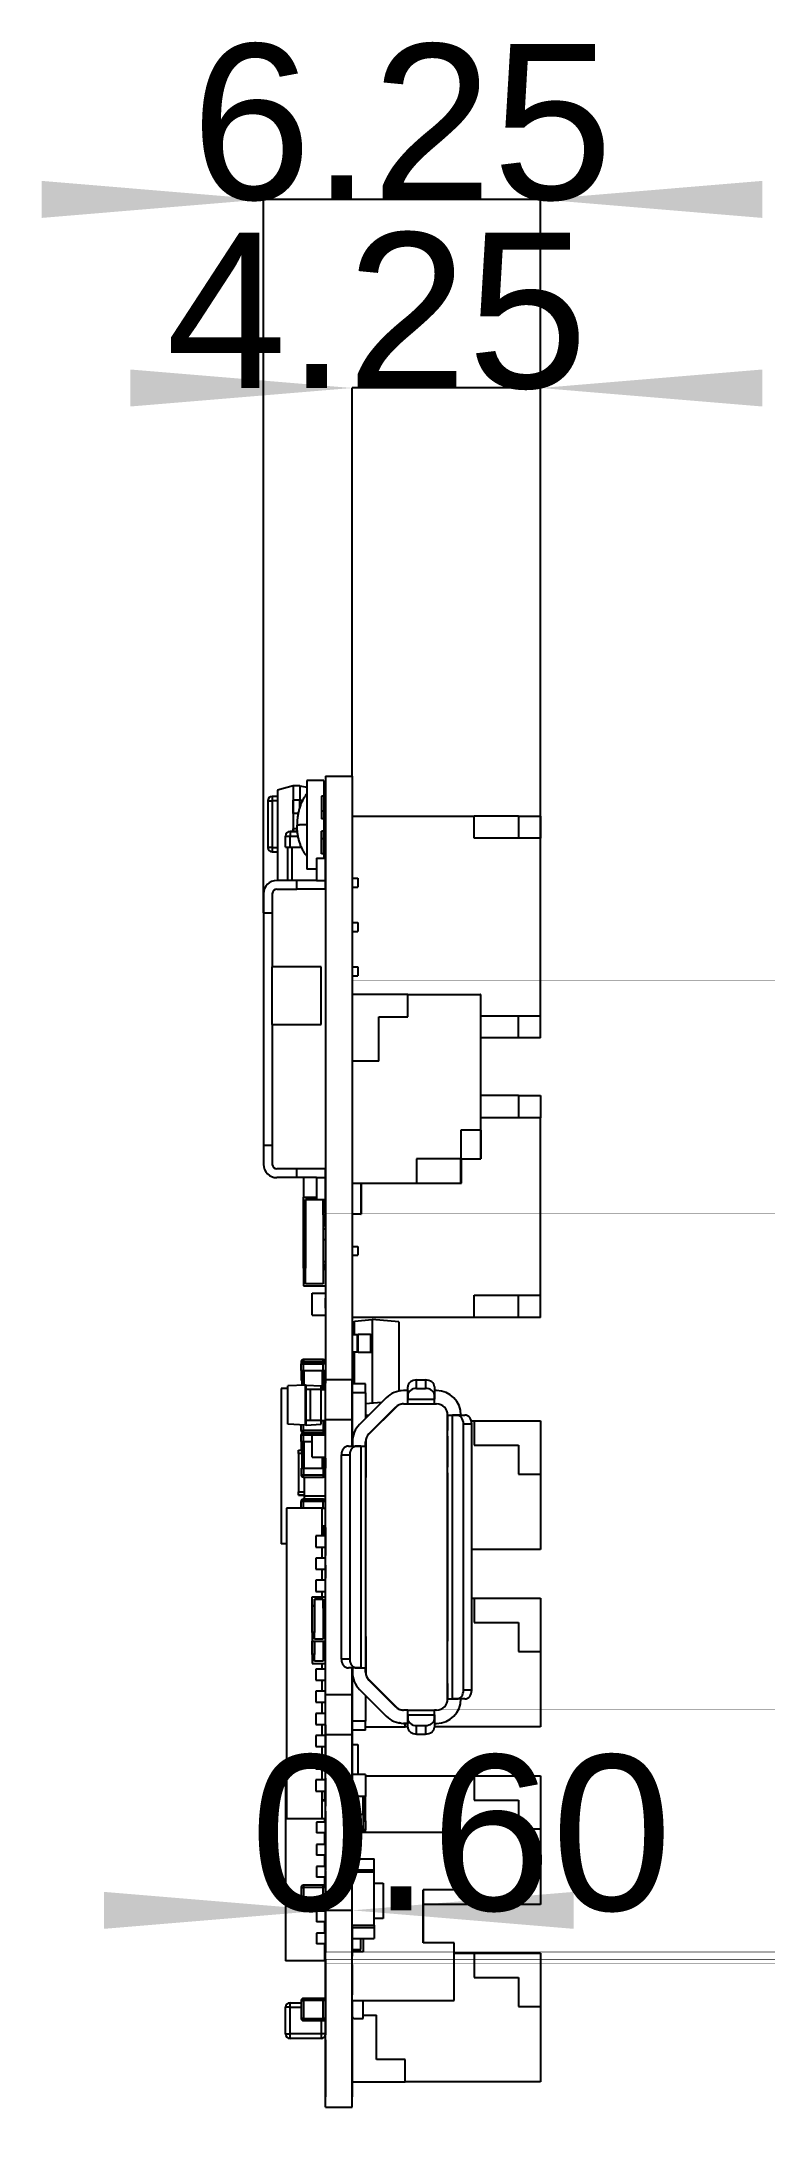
# Model space of a CAD drawing. Extents: x 68 to 194, y 85 to 140.
# Drawn here: x 178.14 to 194.39, y 92.38 to 139.5 of the extents above.
import ezdxf
from ezdxf.enums import TextEntityAlignment as Align

# ---------------------------------------------------------------- set-up
doc = ezdxf.new("R2010")
doc.units = 0
doc.layers.get('0').update_dxf_attribs({"linetype": 'CONTINUOUS'})
for name, color, linetype in [('Dimension007', 7, 'CONTINUOUS'), ('Dimension010', 7, 'CONTINUOUS'), ('Dimension011', 7, 'CONTINUOUS'), ('View005', 7, 'CONTINUOUS')]:
    doc.layers.add(name, color=color, linetype=linetype)
doc.styles.get("Standard").update_dxf_attribs({"font": 'arial.ttf'})
doc.dimstyles.get("Standard").update_dxf_attribs({"dimscale": 0, "dimtxt": 2.5, "dimasz": 2.5, "dimexe": 1.25, "dimexo": 0.625, "dimtad": 1, "dimtxsty": 'STANDARD', "dimcen": 2.5, "dimazin": 3, "dimtfac": 1, "dimtmove": 0, "dimatfit": 3})

msp = doc.modelspace()

# ---------------------------------------------------------------- blocks, each defined once
blk = doc.blocks.new('*Dimension007')
at = {"color": 0}
for points in [[(180.142, 132.116), (180.142, 131.282), (185.142, 131.699)], [(194.392, 132.116), (194.392, 131.282), (189.392, 131.699)]]:
    blk.add_solid(points, dxfattribs=at)
at = {"layer": 'Dimension007'}
for p, q in [((185.142, 122.95), (185.142, 131.699)), ((189.392, 131.699), (185.142, 131.699)), ((189.392, 121.55), (189.392, 131.699))]:
    blk.add_line(p, q, dxfattribs=at)
blk.add_text('4.25', height=3.5, dxfattribs=at).set_placement((185.702, 131.699), align=Align.CENTER)
blk = doc.blocks.new('*Dimension010')
at = {"color": 0}
for points in [[(178.142, 136.367), (178.142, 135.533), (183.142, 135.95)], [(194.392, 136.367), (194.392, 135.533), (189.392, 135.95)]]:
    blk.add_solid(points, dxfattribs=at)
at = {"layer": 'Dimension010'}
for p, q in [((183.142, 119.87), (183.142, 135.95)), ((189.392, 135.95), (183.142, 135.95)), ((189.392, 119.87), (189.392, 135.95))]:
    blk.add_line(p, q, dxfattribs=at)
blk.add_text('6.25', height=3.5, dxfattribs=at).set_placement((186.267, 135.95), align=Align.CENTER)
blk = doc.blocks.new('*Dimension011')
at = {"color": 0}
for points in [[(179.542, 97.8016), (179.542, 96.9682), (184.542, 97.3849)], [(190.142, 97.8016), (190.142, 96.9682), (185.142, 97.3849)]]:
    blk.add_solid(points, dxfattribs=at)
at = {"layer": 'Dimension011'}
for p, q in [((184.542, 92.95), (184.542, 97.3849)), ((185.142, 97.3849), (184.542, 97.3849)), ((185.142, 92.95), (185.142, 97.3849))]:
    blk.add_line(p, q, dxfattribs=at)
blk.add_text('0.60', height=3.5, dxfattribs=at).set_placement((187.601, 97.3849), align=Align.CENTER)

# ---------------------------------------------------------------- dimensions: what is measured, and where the dimension line sits
at = {"layer": 'Dimension007'}
dim = msp.add_linear_dim(base=(185.702, 131.699), p1=(189.392, 121.55), p2=(185.142, 122.95), text='4.25', dimstyle='STANDARD', dxfattribs=at)
dim.commit()
dim.dimension.update_dxf_attribs({"geometry": '*Dimension007', "text_midpoint": (187.267, 126.95)})
at = {"layer": 'Dimension010'}
dim = msp.add_linear_dim(base=(186.267, 135.95), p1=(189.392, 119.87), p2=(183.142, 119.87), text='6.25', dimstyle='STANDARD', dxfattribs=at)
dim.commit()
dim.dimension.update_dxf_attribs({"geometry": '*Dimension010', "text_midpoint": (186.267, 130.95)})
at = {"layer": 'Dimension011'}
dim = msp.add_linear_dim(base=(187.601, 97.3849), p1=(185.142, 92.95), p2=(184.542, 92.95), text='0.60', dimstyle='STANDARD', dxfattribs=at)
dim.commit()
dim.dimension.update_dxf_attribs({"geometry": '*Dimension011', "text_midpoint": (187.601, 92.3849)})

# ---------------------------------------------------------------- linework, layer by layer
at = {"layer": 'View005'}
for p, q in [((183.812, 122.735), (183.462, 122.635)), ((183.812, 122.735), (183.462, 122.635)), ((183.462, 122.635), (183.462, 120.6)), ((183.462, 122.635), (183.462, 120.6)), ((183.962, 122.735), (183.812, 122.735)), ((183.812, 122.735), (183.812, 122.41)), ((183.962, 122.735), (183.812, 122.735)), ((183.812, 122.735), (183.812, 122.41)), ((183.962, 122.735), (184.117, 122.704)), ((183.962, 122.735), (183.962, 122.41)), ((183.962, 122.735), (184.117, 122.704)), ((183.962, 122.735), (183.962, 122.41)), ((184.502, 122.85), (184.117, 122.85)), ((184.117, 122.85), (184.117, 120.85)), ((184.502, 122.85), (184.117, 122.85)), ((184.117, 122.85), (184.117, 120.85)), ((184.502, 122.85), (184.502, 122.5)), ((184.502, 122.85), (184.502, 122.5)), ((184.502, 122.8), (184.542, 122.8)), ((184.502, 122.8), (184.542, 122.8)), ((184.502, 122.72), (184.542, 122.72)), ((184.502, 122.72), (184.542, 122.72)), ((184.541, 122.567), (184.541, 122.6)), ((184.542, 122.6), (184.541, 122.6)), ((184.541, 122.567), (184.541, 122.6)), ((184.542, 122.6), (184.541, 122.6)), ((184.541, 122.567), (184.542, 122.567)), ((184.541, 122.567), (184.542, 122.567)), ((184.542, 122.95), (185.142, 122.95)), ((184.542, 122.95), (184.542, 109.35)), ((184.542, 122.95), (185.142, 122.95)), ((184.542, 122.95), (184.542, 109.35)), ((184.542, 122.95), (184.542, 109.35)), ((184.542, 122.567), (184.542, 122.6)), ((184.542, 122.567), (184.542, 122.6)), ((185.142, 122.95), (185.142, 109.35)), ((185.142, 122.95), (185.142, 109.35)), ((185.142, 122.767), (185.142, 122.767)), ((185.142, 122.767), (185.142, 122.767)), ((185.142, 122.567), (185.142, 122.567)), ((185.142, 122.567), (185.142, 122.567)), ((183.242, 122.395), (183.242, 121.345)), ((183.242, 122.395), (183.242, 121.345)), ((183.462, 122.495), (183.342, 122.495)), ((183.462, 122.495), (183.342, 122.495)), ((183.342, 122.395), (183.342, 121.345)), ((183.462, 122.395), (183.342, 122.395)), ((183.342, 122.395), (183.342, 121.345)), ((183.462, 122.395), (183.342, 122.395)), ((183.812, 122.41), (183.812, 122.11)), ((183.812, 122.11), (183.812, 122.41)), ((183.812, 122.41), (183.812, 122.11)), ((183.812, 122.11), (183.812, 122.41)), ((183.812, 122.11), (183.812, 121.76)), ((183.812, 122.11), (183.812, 121.76)), ((183.962, 122.41), (184.028, 122.41)), ((183.962, 122.41), (184.028, 122.41)), ((183.962, 122.254), (183.962, 122.41)), ((183.962, 122.254), (183.962, 122.41)), ((184.502, 122.5), (184.452, 122.5)), ((184.452, 122.5), (184.452, 122.16)), ((184.502, 122.5), (184.452, 122.5)), ((184.452, 122.5), (184.452, 122.16)), ((184.452, 122.16), (184.452, 121.99)), ((184.502, 122.16), (184.452, 122.16)), ((184.452, 122.16), (184.452, 121.99)), ((184.502, 122.16), (184.452, 122.16)), ((184.502, 122.5), (184.502, 122.16)), ((184.502, 122.5), (184.502, 122.16)), ((184.502, 122.16), (184.502, 121.99)), ((184.502, 122.16), (184.502, 121.99)), ((185.142, 122.05), (185.142, 122.05)), ((185.142, 122.05), (187.892, 122.05)), ((185.142, 122.05), (185.142, 122.05)), ((185.142, 122.05), (187.892, 122.05)), ((187.892, 121.55), (187.892, 122.05)), ((188.892, 122.05), (187.892, 122.05)), ((187.892, 121.55), (187.892, 122.05)), ((188.892, 122.05), (187.892, 122.05)), ((188.892, 122.05), (189.392, 122.05)), ((188.892, 122.05), (188.892, 121.55)), ((188.892, 122.05), (189.392, 122.05)), ((188.892, 122.05), (188.892, 121.55)), ((189.392, 122.05), (189.392, 121.55)), ((189.392, 122.05), (189.392, 121.55)), ((183.642, 121.35), (183.642, 121.6)), ((183.642, 121.35), (183.642, 121.6)), ((183.642, 121.35), (183.642, 121.6)), ((183.642, 121.35), (183.642, 121.6)), ((183.642, 121.35), (183.642, 121.6)), ((183.642, 121.35), (183.642, 121.6)), ((183.909, 121.7), (183.742, 121.7)), ((183.742, 121.7), (183.909, 121.7)), ((183.909, 121.7), (183.742, 121.7)), ((183.742, 121.7), (183.909, 121.7)), ((183.909, 121.7), (183.742, 121.7)), ((183.742, 121.7), (183.909, 121.7)), ((183.909, 121.7), (183.742, 121.7)), ((183.742, 121.7), (183.909, 121.7)), ((183.909, 121.7), (183.742, 121.7)), ((183.742, 121.7), (183.909, 121.7)), ((183.909, 121.7), (183.742, 121.7)), ((183.742, 121.7), (183.909, 121.7)), ((183.742, 121.35), (183.742, 121.6)), ((183.742, 121.35), (183.742, 121.6)), ((183.742, 121.6), (183.923, 121.6)), ((183.742, 121.6), (183.923, 121.6)), ((183.742, 121.35), (183.742, 121.6)), ((183.742, 121.35), (183.742, 121.6)), ((183.742, 121.6), (183.923, 121.6)), ((183.742, 121.6), (183.923, 121.6)), ((183.742, 121.35), (183.742, 121.6)), ((183.742, 121.6), (183.923, 121.6)), ((183.742, 121.35), (183.742, 121.6)), ((183.742, 121.6), (183.923, 121.6)), ((183.812, 121.76), (183.812, 121.7)), ((183.812, 121.7), (183.812, 121.76)), ((183.812, 121.76), (183.812, 121.7)), ((183.812, 121.7), (183.812, 121.76)), ((184.502, 121.99), (184.452, 121.99)), ((184.502, 121.99), (184.452, 121.99)), ((184.502, 121.71), (184.452, 121.71)), ((184.452, 121.54), (184.452, 121.71)), ((184.502, 121.71), (184.452, 121.71)), ((184.452, 121.54), (184.452, 121.71)), ((184.502, 121.99), (184.502, 121.71)), ((184.502, 121.99), (184.502, 121.71)), ((184.502, 121.54), (184.502, 121.71)), ((184.502, 121.54), (184.502, 121.71)), ((184.541, 121.4), (184.541, 121.933)), ((184.541, 121.4), (184.541, 121.933)), ((184.541, 121.933), (184.542, 121.933)), ((184.541, 121.933), (184.542, 121.933)), ((184.542, 121.4), (184.542, 121.933)), ((184.542, 121.4), (184.542, 121.933)), ((185.142, 121.933), (185.142, 121.933)), ((185.142, 121.933), (185.142, 121.933)), ((185.142, 121.868), (185.142, 121.868)), ((185.142, 121.868), (185.142, 121.868)), ((183.342, 121.345), (183.462, 121.345)), ((183.342, 121.345), (183.462, 121.345)), ((183.342, 121.245), (183.462, 121.245)), ((183.342, 121.245), (183.462, 121.245)), ((183.692, 120.6), (183.692, 121.35)), ((183.692, 120.6), (183.692, 121.35)), ((183.742, 121.35), (183.999, 121.35)), ((183.742, 121.35), (183.999, 121.35)), ((183.742, 121.35), (183.999, 121.35)), ((183.742, 121.35), (183.999, 121.35)), ((183.742, 121.35), (183.999, 121.35)), ((183.742, 121.35), (183.999, 121.35)), ((183.792, 120.6), (183.792, 121.35)), ((183.792, 120.6), (183.792, 121.35)), ((184.342, 121.1), (184.342, 120.6)), ((184.342, 121.1), (184.541, 121.1)), ((184.342, 121.1), (184.342, 120.6)), ((184.342, 121.1), (184.541, 121.1)), ((184.502, 121.54), (184.452, 121.54)), ((184.452, 121.2), (184.452, 121.54)), ((184.502, 121.54), (184.452, 121.54)), ((184.452, 121.2), (184.452, 121.54)), ((184.502, 121.2), (184.452, 121.2)), ((184.502, 121.2), (184.452, 121.2)), ((184.502, 121.2), (184.502, 121.54)), ((184.502, 121.2), (184.502, 121.54)), ((184.502, 121.2), (184.502, 121.1)), ((184.502, 121.2), (184.502, 121.1)), ((184.541, 120.4), (184.541, 121.4)), ((184.542, 121.4), (184.541, 121.4)), ((184.541, 120.4), (184.541, 121.4)), ((184.542, 121.4), (184.541, 121.4)), ((184.542, 120.4), (184.542, 121.4)), ((184.542, 120.4), (184.542, 121.4)), ((184.542, 121.1), (184.542, 121.1)), ((184.542, 121.1), (184.542, 121.1)), ((185.142, 121.233), (185.142, 121.233)), ((185.142, 121.233), (185.142, 121.233)), ((185.142, 121.218), (185.142, 121.218)), ((185.142, 121.218), (185.142, 121.218)), ((189.392, 121.55), (187.892, 121.55)), ((189.392, 121.55), (187.892, 121.55)), ((189.392, 117.55), (189.392, 121.55)), ((189.392, 117.55), (189.392, 121.55)), ((184.342, 120.85), (184.117, 120.85)), ((184.342, 120.85), (184.117, 120.85)), ((185.142, 120.918), (185.142, 120.918)), ((185.142, 120.918), (185.142, 120.918)), ((185.142, 120.868), (185.142, 120.868)), ((185.142, 120.868), (185.142, 120.868)), ((185.142, 120.65), (185.142, 120.65)), ((185.142, 120.65), (185.272, 120.65)), ((185.142, 120.65), (185.142, 120.65)), ((185.142, 120.65), (185.272, 120.65)), ((185.272, 120.65), (185.272, 120.45)), ((185.272, 120.65), (185.272, 120.45)), ((183.142, 120.3), (183.142, 119.87)), ((183.142, 120.3), (183.142, 119.87)), ((183.342, 120.3), (183.342, 119.87)), ((183.342, 120.3), (183.342, 119.87)), ((183.892, 120.6), (183.442, 120.6)), ((183.892, 120.6), (183.442, 120.6)), ((183.442, 120.4), (183.892, 120.4)), ((183.442, 120.4), (183.892, 120.4)), ((184.342, 120.6), (183.892, 120.6)), ((184.342, 120.6), (183.892, 120.6)), ((183.892, 120.4), (183.892, 120.6)), ((183.892, 120.4), (183.892, 120.6)), ((184.541, 120.4), (183.892, 120.4)), ((184.541, 120.4), (183.892, 120.4)), ((184.342, 120.6), (184.541, 120.6)), ((184.342, 120.6), (184.541, 120.6)), ((184.542, 120.4), (184.541, 120.4)), ((184.542, 120.4), (184.541, 120.4)), ((184.542, 120.6), (184.542, 120.6)), ((184.542, 120.6), (184.542, 120.6)), ((184.542, 120.4), (184.542, 120.4)), ((184.542, 120.4), (184.542, 120.4)), ((185.142, 120.45), (185.142, 120.45)), ((185.142, 120.45), (185.272, 120.45)), ((185.142, 120.45), (185.142, 120.45)), ((185.142, 120.45), (185.272, 120.45)), ((185.142, 120.233), (185.142, 120.233)), ((185.142, 120.233), (185.142, 120.233)), ((183.142, 119.87), (183.142, 114.63)), ((183.142, 119.87), (183.142, 114.63)), ((183.142, 119.87), (183.342, 119.87)), ((183.142, 119.87), (183.342, 119.87)), ((183.342, 119.87), (183.342, 118.65)), ((183.342, 119.87), (183.342, 118.65)), ((185.142, 119.968), (185.142, 119.968)), ((185.142, 119.968), (185.142, 119.968)), ((185.142, 119.65), (185.142, 119.65)), ((185.142, 119.65), (185.272, 119.65)), ((185.142, 119.65), (185.142, 119.65)), ((185.142, 119.65), (185.272, 119.65)), ((185.142, 119.45), (185.142, 119.45)), ((185.142, 119.45), (185.272, 119.45)), ((185.142, 119.45), (185.142, 119.45)), ((185.142, 119.45), (185.272, 119.45)), ((185.142, 119.333), (185.142, 119.333)), ((185.142, 119.333), (185.142, 119.333)), ((185.272, 119.65), (185.272, 119.45)), ((185.272, 119.65), (185.272, 119.45)), ((185.142, 119.017), (185.142, 119.017)), ((185.142, 119.017), (185.142, 119.017)), ((184.442, 118.65), (183.342, 118.65)), ((183.342, 117.35), (183.342, 118.65)), ((184.442, 118.65), (183.342, 118.65)), ((183.342, 117.35), (183.342, 118.65)), ((184.442, 117.35), (184.442, 118.65)), ((184.442, 117.35), (184.442, 118.65)), ((185.142, 118.65), (185.142, 118.65)), ((185.142, 118.65), (185.272, 118.65)), ((185.142, 118.65), (185.142, 118.65)), ((185.142, 118.65), (185.272, 118.65)), ((185.142, 118.45), (185.142, 118.45)), ((185.142, 118.45), (185.272, 118.45)), ((185.142, 118.45), (185.142, 118.45)), ((185.142, 118.45), (185.272, 118.45)), ((185.142, 118.383), (185.142, 118.383)), ((185.142, 118.383), (185.142, 118.383)), ((185.142, 118.333), (185.142, 118.333)), ((185.142, 118.333), (185.142, 118.333)), ((185.272, 118.65), (185.272, 118.45)), ((185.272, 118.65), (185.272, 118.45)), ((185.142, 118.233), (185.142, 118.233)), ((185.142, 118.233), (185.142, 118.233)), ((185.142, 118.168), (185.142, 118.168)), ((185.142, 118.168), (185.142, 118.168)), ((185.142, 118.075), (185.142, 118.075)), ((185.142, 118.075), (185.142, 116.475)), ((185.142, 118.075), (185.142, 116.475)), ((185.142, 118.075), (185.142, 118.075)), ((185.142, 118.075), (185.142, 116.475)), ((185.142, 118.075), (185.142, 116.475)), ((185.147, 118.025), (185.142, 118.025)), ((185.142, 118.025), (185.142, 118.025)), ((185.147, 118.025), (185.142, 118.025)), ((185.142, 118.025), (185.142, 118.025)), ((186.397, 118.025), (185.147, 118.025)), ((186.397, 118.025), (185.147, 118.025)), ((186.397, 118.025), (188.037, 118.025)), ((186.397, 117.525), (186.397, 118.025)), ((186.397, 118.025), (188.037, 118.025)), ((186.397, 117.525), (186.397, 118.025)), ((188.037, 118.025), (188.037, 114.974)), ((188.047, 118.025), (188.037, 118.025)), ((188.037, 118.025), (188.037, 114.974)), ((188.047, 118.025), (188.037, 118.025)), ((188.047, 114.974), (188.047, 118.025)), ((188.047, 114.974), (188.047, 118.025)), ((183.342, 117.35), (184.442, 117.35)), ((183.342, 117.35), (184.442, 117.35)), ((183.342, 117.35), (183.342, 114.63)), ((183.342, 117.35), (183.342, 114.63)), ((185.747, 116.525), (185.747, 117.525)), ((185.747, 117.525), (186.397, 117.525)), ((185.747, 116.525), (185.747, 117.525)), ((185.747, 117.525), (186.397, 117.525)), ((188.047, 117.55), (189.392, 117.55)), ((188.047, 117.55), (189.392, 117.55)), ((188.892, 117.05), (188.892, 117.55)), ((188.892, 117.05), (188.892, 117.55)), ((189.392, 117.05), (189.392, 117.55)), ((189.392, 117.05), (189.392, 117.55)), ((188.892, 117.05), (188.047, 117.05)), ((188.892, 117.05), (188.047, 117.05)), ((189.392, 117.05), (188.892, 117.05)), ((189.392, 117.05), (188.892, 117.05)), ((185.747, 116.525), (185.142, 116.525)), ((185.142, 116.525), (185.142, 116.525)), ((185.747, 116.525), (185.142, 116.525)), ((185.142, 116.525), (185.142, 116.525)), ((185.142, 116.475), (185.142, 116.475)), ((185.142, 116.475), (185.142, 116.475)), ((188.892, 115.75), (188.047, 115.75)), ((188.892, 115.75), (188.047, 115.75)), ((188.892, 115.75), (189.392, 115.75)), ((188.892, 115.75), (188.892, 115.25)), ((188.892, 115.75), (189.392, 115.75)), ((188.892, 115.75), (188.892, 115.25)), ((189.392, 115.75), (189.392, 115.25)), ((189.392, 115.75), (189.392, 115.25)), ((188.037, 114.974), (187.597, 114.974)), ((187.597, 114.974), (187.597, 114.325)), ((188.037, 114.974), (187.597, 114.974)), ((187.597, 114.974), (187.597, 114.325)), ((188.037, 114.974), (188.037, 114.325)), ((188.037, 114.974), (188.047, 114.974)), ((188.037, 114.974), (188.037, 114.325)), ((188.037, 114.974), (188.047, 114.974)), ((189.392, 115.25), (188.047, 115.25)), ((189.392, 115.25), (188.047, 115.25)), ((188.047, 114.974), (188.047, 114.325)), ((188.047, 114.974), (188.047, 114.325)), ((189.392, 111.25), (189.392, 115.25)), ((189.392, 111.25), (189.392, 115.25)), ((183.142, 114.63), (183.142, 114.2)), ((183.142, 114.63), (183.142, 114.2)), ((183.142, 114.63), (183.342, 114.63)), ((183.142, 114.63), (183.342, 114.63)), ((183.342, 114.63), (183.342, 114.2)), ((183.342, 114.63), (183.342, 114.2)), ((183.892, 114.1), (183.442, 114.1)), ((183.892, 114.1), (183.442, 114.1)), ((183.892, 113.9), (183.892, 114.1)), ((184.541, 114.1), (183.892, 114.1)), ((183.892, 113.9), (183.892, 114.1)), ((184.541, 114.1), (183.892, 114.1)), ((184.541, 113.1), (184.541, 114.1)), ((184.542, 114.1), (184.541, 114.1)), ((184.541, 113.1), (184.541, 114.1)), ((184.542, 114.1), (184.541, 114.1)), ((184.542, 113.1), (184.542, 114.1)), ((184.542, 113.1), (184.542, 114.1)), ((184.542, 114.1), (184.542, 114.1)), ((184.542, 114.1), (184.542, 114.1)), ((187.597, 114.325), (186.597, 114.325)), ((186.597, 114.325), (186.597, 113.775)), ((187.597, 114.325), (186.597, 114.325)), ((186.597, 114.325), (186.597, 113.775)), ((187.597, 114.325), (188.037, 114.325)), ((187.597, 113.775), (187.597, 114.325)), ((187.597, 114.325), (188.037, 114.325)), ((187.597, 113.775), (187.597, 114.325)), ((187.607, 113.775), (187.607, 114.325)), ((187.607, 113.775), (187.607, 114.325)), ((188.037, 114.325), (188.047, 114.325)), ((188.037, 114.325), (188.047, 114.325)), ((183.892, 113.9), (183.442, 113.9)), ((183.892, 113.9), (183.442, 113.9)), ((184.342, 113.9), (183.892, 113.9)), ((184.342, 113.9), (183.892, 113.9)), ((184.042, 113.9), (184.042, 113.46)), ((184.042, 113.9), (184.042, 113.46)), ((184.342, 113.9), (184.342, 113.4)), ((184.342, 113.9), (184.342, 113.4)), ((184.342, 113.9), (184.541, 113.9)), ((184.342, 113.9), (184.541, 113.9)), ((184.542, 113.9), (184.542, 113.9)), ((184.542, 113.9), (184.542, 113.9)), ((185.142, 113.775), (186.597, 113.775)), ((185.142, 113.775), (186.597, 113.775)), ((185.142, 113.775), (185.142, 112.775)), ((185.142, 113.775), (185.142, 112.775)), ((185.142, 113.775), (185.142, 112.775)), ((185.142, 113.775), (185.142, 112.775)), ((185.337, 113.775), (185.337, 113.075)), ((185.337, 113.775), (185.337, 113.075)), ((185.347, 113.775), (185.347, 113.075)), ((185.347, 113.775), (185.347, 113.075)), ((186.597, 113.775), (187.597, 113.775)), ((186.597, 113.775), (187.597, 113.775)), ((187.597, 113.775), (187.607, 113.775)), ((187.597, 113.775), (187.607, 113.775)), ((184.042, 113.06), (184.042, 113.46)), ((184.042, 113.46), (184.342, 113.46)), ((184.042, 113.06), (184.042, 113.46)), ((184.042, 113.46), (184.342, 113.46)), ((184.342, 113.41), (184.092, 113.41)), ((184.092, 113.41), (184.092, 113.06)), ((184.092, 111.51), (184.092, 113.41)), ((184.092, 113.41), (184.342, 113.41)), ((184.342, 113.41), (184.092, 113.41)), ((184.092, 113.41), (184.092, 113.06)), ((184.092, 111.51), (184.092, 113.41)), ((184.092, 113.41), (184.342, 113.41)), ((184.541, 113.4), (184.342, 113.4)), ((184.541, 113.4), (184.342, 113.4)), ((184.492, 113.06), (184.492, 113.4)), ((184.492, 113.4), (184.492, 111.51)), ((184.492, 113.06), (184.492, 113.4)), ((184.492, 113.4), (184.492, 111.51)), ((184.542, 113.1), (184.541, 113.1)), ((184.542, 113.1), (184.541, 113.1)), ((184.541, 112.96), (184.541, 113.082)), ((184.541, 112.96), (184.541, 113.082)), ((184.541, 113.082), (184.542, 113.082)), ((184.541, 113.082), (184.542, 113.082)), ((184.542, 113.4), (184.542, 113.4)), ((184.542, 113.4), (184.542, 113.4)), ((184.542, 112.96), (184.542, 113.082)), ((184.542, 112.96), (184.542, 113.082)), ((184.092, 113.06), (184.042, 113.06)), ((184.042, 111.86), (184.042, 113.06)), ((184.042, 113.06), (184.092, 113.06)), ((184.092, 113.06), (184.042, 113.06)), ((184.042, 111.86), (184.042, 113.06)), ((184.042, 113.06), (184.092, 113.06)), ((184.092, 113.06), (184.092, 111.86)), ((184.092, 113.06), (184.092, 111.86)), ((184.542, 113.06), (184.492, 113.06)), ((184.542, 113.06), (184.492, 113.06)), ((184.492, 112.825), (184.541, 112.825)), ((184.492, 112.825), (184.541, 112.825)), ((184.492, 112.75), (184.541, 112.75)), ((184.492, 112.75), (184.541, 112.75)), ((184.542, 112.96), (184.541, 112.96)), ((184.541, 112.825), (184.541, 112.96)), ((184.542, 112.96), (184.541, 112.96)), ((184.541, 112.825), (184.541, 112.96)), ((184.542, 112.825), (184.541, 112.825)), ((184.541, 112.818), (184.541, 112.825)), ((184.542, 112.825), (184.541, 112.825)), ((184.541, 112.818), (184.541, 112.825)), ((184.541, 112.818), (184.542, 112.818)), ((184.541, 112.818), (184.542, 112.818)), ((184.541, 112.767), (184.542, 112.767)), ((184.541, 112.767), (184.542, 112.767)), ((184.542, 112.825), (184.542, 112.96)), ((184.542, 112.825), (184.542, 112.96)), ((184.542, 112.825), (184.542, 112.825)), ((184.542, 112.825), (184.542, 112.825)), ((184.542, 112.818), (184.542, 112.825)), ((184.542, 112.818), (184.542, 112.825)), ((184.542, 112.75), (184.542, 112.75)), ((184.542, 112.75), (184.542, 112.75)), ((185.337, 113.075), (185.142, 113.075)), ((185.142, 113.075), (185.142, 113.075)), ((185.337, 113.075), (185.142, 113.075)), ((185.142, 113.075), (185.142, 113.075)), ((185.142, 112.775), (185.142, 112.775)), ((185.142, 112.775), (185.142, 112.775)), ((185.142, 112.767), (185.142, 112.767)), ((185.142, 112.767), (185.142, 112.767)), ((185.337, 113.075), (185.347, 113.075)), ((185.337, 113.075), (185.347, 113.075)), ((184.541, 112.5), (184.492, 112.5)), ((184.541, 112.5), (184.492, 112.5)), ((184.542, 112.5), (184.542, 112.5)), ((184.542, 112.5), (184.542, 112.5)), ((185.142, 112.35), (185.142, 112.35)), ((185.142, 112.35), (185.272, 112.35)), ((185.142, 112.35), (185.142, 112.35)), ((185.142, 112.35), (185.272, 112.35)), ((185.142, 112.15), (185.142, 112.15)), ((185.142, 112.15), (185.272, 112.15)), ((185.142, 112.15), (185.142, 112.15)), ((185.142, 112.15), (185.272, 112.15)), ((185.272, 112.35), (185.272, 112.15)), ((185.272, 112.35), (185.272, 112.15)), ((184.092, 111.86), (184.042, 111.86)), ((184.042, 111.86), (184.042, 111.46)), ((184.092, 111.86), (184.042, 111.86)), ((184.092, 111.86), (184.042, 111.86)), ((184.042, 111.86), (184.042, 111.46)), ((184.092, 111.86), (184.042, 111.86)), ((184.092, 111.51), (184.092, 111.86)), ((184.092, 111.51), (184.092, 111.86)), ((184.541, 112), (184.492, 112)), ((184.541, 112), (184.492, 112)), ((184.541, 111.93), (184.492, 111.93)), ((184.541, 111.93), (184.492, 111.93)), ((184.542, 111.86), (184.492, 111.86)), ((184.492, 111.86), (184.492, 111.51)), ((184.542, 111.86), (184.492, 111.86)), ((184.492, 111.86), (184.492, 111.51)), ((184.541, 112.133), (184.542, 112.133)), ((184.541, 112.133), (184.542, 112.133)), ((184.541, 112.118), (184.542, 112.118)), ((184.541, 112.118), (184.542, 112.118)), ((184.541, 111.818), (184.541, 111.96)), ((184.542, 111.96), (184.541, 111.96)), ((184.541, 111.818), (184.541, 111.96)), ((184.542, 111.96), (184.541, 111.96)), ((184.541, 111.818), (184.542, 111.818)), ((184.541, 111.818), (184.542, 111.818)), ((184.542, 112), (184.542, 112)), ((184.542, 112), (184.542, 112)), ((184.542, 111.818), (184.542, 111.96)), ((184.542, 111.818), (184.542, 111.96)), ((184.542, 111.93), (184.542, 111.93)), ((184.542, 111.93), (184.542, 111.93)), ((185.142, 112.133), (185.142, 112.133)), ((185.142, 112.133), (185.142, 112.133)), ((185.142, 112.118), (185.142, 112.118)), ((185.142, 112.118), (185.142, 112.118)), ((185.142, 111.818), (185.142, 111.818)), ((185.142, 111.818), (185.142, 111.818)), ((184.042, 111.46), (184.541, 111.46)), ((184.042, 111.46), (184.541, 111.46)), ((184.492, 111.51), (184.092, 111.51)), ((184.492, 111.51), (184.092, 111.51)), ((184.492, 111.51), (184.092, 111.51)), ((184.492, 111.51), (184.092, 111.51)), ((184.242, 110.8), (184.242, 111.3)), ((184.242, 111.3), (184.541, 111.3)), ((184.242, 110.8), (184.242, 111.3)), ((184.242, 111.3), (184.541, 111.3)), ((184.542, 111.46), (184.542, 111.46)), ((184.542, 111.46), (184.542, 111.46)), ((184.542, 111.3), (184.542, 111.3)), ((184.542, 111.3), (184.542, 111.3)), ((187.892, 111.25), (189.392, 111.25)), ((187.892, 110.75), (187.892, 111.25)), ((187.892, 111.25), (189.392, 111.25)), ((187.892, 110.75), (187.892, 111.25)), ((188.892, 110.75), (188.892, 111.25)), ((188.892, 110.75), (188.892, 111.25)), ((189.392, 110.75), (189.392, 111.25)), ((189.392, 110.75), (189.392, 111.25)), ((184.242, 110.8), (184.541, 110.8)), ((184.242, 110.8), (184.541, 110.8)), ((184.541, 110.96), (184.541, 111.183)), ((184.541, 110.96), (184.541, 111.183)), ((184.541, 111.183), (184.542, 111.183)), ((184.541, 111.183), (184.542, 111.183)), ((184.542, 110.96), (184.541, 110.96)), ((184.542, 110.96), (184.541, 110.96)), ((184.542, 110.96), (184.542, 111.183)), ((184.542, 110.96), (184.542, 111.183)), ((184.542, 110.8), (184.542, 110.8)), ((184.542, 110.8), (184.542, 110.8)), ((185.142, 111.183), (185.142, 111.183)), ((185.142, 111.183), (185.142, 111.183)), ((185.142, 111.032), (185.142, 111.032)), ((185.142, 111.032), (185.142, 111.032)), ((187.892, 110.75), (185.142, 110.75)), ((185.142, 110.75), (185.142, 110.75)), ((187.892, 110.75), (185.142, 110.75)), ((185.142, 110.75), (185.142, 110.75)), ((188.892, 110.75), (187.892, 110.75)), ((188.892, 110.75), (187.892, 110.75)), ((189.392, 110.75), (188.892, 110.75)), ((189.392, 110.75), (188.892, 110.75)), ((184.541, 110.668), (184.542, 110.668)), ((184.541, 110.668), (184.542, 110.668)), ((184.541, 110.267), (184.542, 110.267)), ((184.541, 110.267), (184.542, 110.267)), ((185.142, 110.668), (185.142, 110.668)), ((185.142, 110.668), (185.142, 110.668)), ((185.142, 110.365), (185.142, 110.365)), ((185.142, 110.365), (185.252, 110.365)), ((185.142, 110.365), (185.142, 110.365)), ((185.142, 110.365), (185.252, 110.365)), ((185.142, 110.267), (185.142, 110.267)), ((185.142, 110.267), (185.142, 110.267)), ((185.192, 110.665), (185.592, 110.7)), ((185.192, 110.665), (185.592, 110.7)), ((185.192, 110.365), (185.192, 110.665)), ((185.192, 110.365), (185.192, 110.665)), ((185.252, 110.365), (185.252, 109.965)), ((185.252, 110.365), (185.252, 109.965)), ((185.559, 110.365), (185.281, 110.365)), ((185.559, 110.365), (185.281, 110.365)), ((185.281, 109.965), (185.281, 110.365)), ((185.281, 109.965), (185.281, 110.365)), ((185.559, 110.365), (185.559, 109.965)), ((185.559, 110.365), (185.559, 109.965)), ((186.192, 110.648), (185.592, 110.7)), ((185.592, 110.7), (185.592, 110.365)), ((186.192, 110.648), (185.592, 110.7)), ((185.592, 110.7), (185.592, 110.365)), ((185.592, 110.365), (185.592, 109.965)), ((185.592, 110.365), (185.592, 109.965)), ((186.192, 110.648), (186.192, 109.089)), ((186.192, 110.648), (186.192, 109.089)), ((184.492, 109.8), (184.042, 109.8)), ((184.492, 109.8), (184.042, 109.8)), ((184.492, 109.8), (184.042, 109.8)), ((184.492, 109.8), (184.042, 109.8)), ((184.492, 109.8), (184.042, 109.8)), ((184.492, 109.8), (184.042, 109.8)), ((184.541, 109.968), (184.542, 109.968)), ((184.541, 109.968), (184.542, 109.968)), ((185.142, 109.968), (185.142, 109.968)), ((185.142, 109.968), (185.142, 109.968)), ((185.252, 109.965), (185.142, 109.965)), ((185.142, 109.965), (185.142, 109.965)), ((185.252, 109.965), (185.142, 109.965)), ((185.142, 109.965), (185.142, 109.965)), ((185.192, 109.25), (185.192, 109.965)), ((185.192, 109.25), (185.192, 109.965)), ((185.281, 109.965), (185.559, 109.965)), ((185.281, 109.965), (185.559, 109.965)), ((185.592, 109.965), (185.592, 109.45)), ((185.592, 109.965), (185.592, 109.45)), ((183.992, 109.75), (183.992, 109.7)), ((183.992, 109.75), (183.992, 109.7)), ((183.992, 109.75), (183.992, 109.7)), ((183.992, 109.75), (183.992, 109.7)), ((183.992, 109.75), (183.992, 109.7)), ((183.992, 109.75), (183.992, 109.7)), ((183.992, 109.55), (183.992, 109.7)), ((183.992, 109.55), (183.992, 109.7)), ((183.992, 109.55), (183.992, 109.7)), ((183.992, 109.55), (183.992, 109.7)), ((183.992, 109.55), (183.992, 109.7)), ((183.992, 109.55), (183.992, 109.7)), ((183.992, 109.55), (183.992, 109.35)), ((183.992, 109.55), (183.992, 109.35)), ((183.992, 109.55), (183.992, 109.35)), ((183.992, 109.55), (183.992, 109.35)), ((183.992, 109.55), (183.992, 109.35)), ((183.992, 109.55), (183.992, 109.35)), ((184.012, 109.22), (184.012, 109.55)), ((184.012, 109.22), (184.012, 109.55)), ((184.492, 109.75), (184.042, 109.75)), ((184.042, 109.75), (184.492, 109.75)), ((184.492, 109.75), (184.042, 109.75)), ((184.042, 109.75), (184.492, 109.75)), ((184.492, 109.75), (184.042, 109.75)), ((184.042, 109.75), (184.492, 109.75)), ((184.492, 109.75), (184.042, 109.75)), ((184.042, 109.75), (184.492, 109.75)), ((184.492, 109.75), (184.042, 109.75)), ((184.042, 109.75), (184.492, 109.75)), ((184.492, 109.75), (184.042, 109.75)), ((184.042, 109.75), (184.492, 109.75)), ((184.492, 109.75), (184.042, 109.75)), ((184.042, 109.75), (184.492, 109.75)), ((184.492, 109.75), (184.042, 109.75)), ((184.042, 109.75), (184.492, 109.75)), ((184.492, 109.75), (184.042, 109.75)), ((184.492, 109.75), (184.042, 109.75)), ((184.492, 109.75), (184.042, 109.75)), ((184.042, 109.75), (184.492, 109.75)), ((184.492, 109.75), (184.042, 109.75)), ((184.042, 109.75), (184.492, 109.75)), ((184.492, 109.75), (184.042, 109.75)), ((184.042, 109.75), (184.492, 109.75)), ((184.492, 109.75), (184.042, 109.75)), ((184.042, 109.75), (184.492, 109.75)), ((184.492, 109.75), (184.042, 109.75)), ((184.492, 109.75), (184.042, 109.75)), ((184.492, 109.75), (184.042, 109.75)), ((184.492, 109.75), (184.042, 109.75)), ((184.042, 109.55), (184.042, 109.7)), ((184.042, 109.55), (184.042, 109.7)), ((184.042, 109.7), (184.492, 109.7)), ((184.042, 109.7), (184.492, 109.7)), ((184.042, 109.55), (184.042, 109.7)), ((184.042, 109.55), (184.042, 109.7)), ((184.042, 109.7), (184.492, 109.7)), ((184.042, 109.7), (184.492, 109.7)), ((184.042, 109.55), (184.042, 109.7)), ((184.042, 109.7), (184.492, 109.7)), ((184.042, 109.55), (184.042, 109.7)), ((184.042, 109.7), (184.492, 109.7)), ((184.042, 109.55), (184.492, 109.55)), ((184.042, 109.55), (184.492, 109.55)), ((184.042, 109.55), (184.492, 109.55)), ((184.042, 109.55), (184.492, 109.55)), ((184.042, 109.55), (184.492, 109.55)), ((184.042, 109.55), (184.492, 109.55)), ((184.062, 109.222), (184.062, 109.55)), ((184.062, 109.222), (184.062, 109.55)), ((184.472, 109.123), (184.472, 109.55)), ((184.472, 109.123), (184.472, 109.55)), ((184.492, 109.55), (184.492, 109.7)), ((184.492, 109.55), (184.492, 109.7)), ((184.492, 109.55), (184.492, 109.7)), ((184.492, 109.55), (184.492, 109.7)), ((184.492, 109.55), (184.492, 109.7)), ((184.492, 109.55), (184.492, 109.7)), ((184.522, 109.123), (184.522, 109.55)), ((184.522, 109.123), (184.522, 109.55)), ((184.541, 109.332), (184.542, 109.332)), ((184.541, 109.332), (184.542, 109.332)), ((184.542, 109.35), (185.142, 109.35)), ((184.542, 109.35), (185.142, 109.35)), ((185.142, 109.332), (185.142, 107.85)), ((185.142, 109.332), (185.142, 107.85)), ((185.142, 109.332), (185.142, 107.85)), ((185.142, 109.332), (185.142, 107.85)), ((185.142, 109.332), (185.142, 109.332)), ((185.142, 109.332), (185.142, 109.332)), ((185.174, 109.45), (185.192, 109.45)), ((185.174, 109.45), (185.192, 109.45)), ((185.174, 109.25), (185.174, 109.45)), ((185.174, 109.25), (185.174, 109.45)), ((185.592, 109.45), (185.592, 109.05)), ((185.592, 109.45), (185.592, 109.05)), ((186.597, 109.34), (186.797, 109.34)), ((186.597, 109.34), (186.797, 109.34)), ((186.597, 109.148), (186.597, 109.34)), ((186.597, 109.148), (186.597, 109.34)), ((186.797, 109.34), (186.797, 109.148)), ((186.797, 109.34), (186.797, 109.148)), ((183.692, 109.15), (183.542, 109.15)), ((183.542, 109.15), (183.542, 105.65)), ((183.692, 109.15), (183.542, 109.15)), ((183.542, 109.15), (183.542, 105.65)), ((184.094, 109.223), (183.692, 109.205)), ((184.094, 109.223), (183.692, 109.205)), ((183.692, 108.342), (183.692, 109.205)), ((183.692, 108.342), (183.692, 109.205)), ((184.094, 108.323), (184.094, 109.223)), ((184.104, 109.223), (184.094, 109.223)), ((184.094, 108.323), (184.094, 109.223)), ((184.104, 109.223), (184.094, 109.223)), ((184.104, 108.323), (184.104, 109.223)), ((184.104, 109.223), (184.442, 109.205)), ((184.104, 108.323), (184.104, 109.223)), ((184.104, 109.223), (184.442, 109.205)), ((184.104, 108.423), (184.104, 109.123)), ((184.104, 108.423), (184.104, 109.123)), ((184.442, 109.123), (184.204, 109.123)), ((184.442, 109.123), (184.204, 109.123)), ((184.204, 108.423), (184.204, 109.123)), ((184.204, 108.423), (184.204, 109.123)), ((184.442, 109.123), (184.442, 109.205)), ((184.442, 109.123), (184.442, 109.205)), ((184.442, 108.423), (184.442, 109.123)), ((184.442, 108.423), (184.442, 109.123)), ((184.541, 109.15), (184.522, 109.15)), ((184.541, 109.15), (184.522, 109.15)), ((184.541, 108.278), (184.541, 109.269)), ((184.542, 109.269), (184.541, 109.269)), ((184.541, 108.278), (184.541, 109.269)), ((184.542, 109.269), (184.541, 109.269)), ((184.542, 108.278), (184.542, 109.269)), ((184.542, 108.278), (184.542, 109.269)), ((184.542, 109.15), (184.542, 109.15)), ((184.542, 109.15), (184.542, 109.15)), ((185.147, 109.07), (185.142, 109.07)), ((185.142, 109.07), (185.142, 109.07)), ((185.147, 109.07), (185.142, 109.07)), ((185.142, 109.07), (185.142, 109.07)), ((185.447, 109.25), (185.147, 109.25)), ((185.447, 109.25), (185.147, 109.25)), ((185.147, 107.85), (185.147, 109.05)), ((185.147, 107.85), (185.147, 109.05)), ((185.447, 109.05), (185.147, 109.05)), ((185.447, 109.05), (185.147, 109.05)), ((185.911, 108.939), (185.308, 108.335)), ((185.911, 108.939), (185.308, 108.335)), ((185.447, 109.05), (185.447, 108.474)), ((185.447, 109.05), (185.447, 108.474)), ((185.911, 108.939), (185.447, 108.474)), ((185.911, 108.939), (185.447, 108.474)), ((185.592, 109.05), (185.592, 108.812)), ((185.592, 109.05), (185.592, 108.812)), ((186.397, 109.1), (186.3, 109.1)), ((186.397, 109.1), (186.3, 109.1)), ((186.397, 108.995), (186.397, 109.186)), ((186.397, 108.995), (186.397, 109.186)), ((186.397, 109.1), (186.397, 108.905)), ((186.397, 109.1), (186.397, 108.905)), ((186.397, 108.905), (186.397, 108.995)), ((186.397, 108.905), (186.397, 108.995)), ((186.397, 108.905), (186.997, 108.905)), ((186.397, 108.905), (186.997, 108.905)), ((186.597, 109.148), (186.797, 109.148)), ((186.597, 109.148), (186.797, 109.148)), ((186.997, 109.186), (186.997, 108.995)), ((186.997, 109.186), (186.997, 108.995)), ((186.997, 109.1), (186.997, 108.905)), ((187.047, 109.1), (186.997, 109.1)), ((186.997, 109.1), (186.997, 108.905)), ((187.047, 109.1), (186.997, 109.1)), ((186.997, 108.905), (186.997, 108.995)), ((186.997, 108.905), (186.997, 108.995)), ((184.442, 108.423), (184.204, 108.423)), ((184.442, 108.423), (184.204, 108.423)), ((184.442, 108.342), (184.442, 108.423)), ((184.442, 108.342), (184.442, 108.423)), ((184.492, 108.423), (184.492, 108.2)), ((184.492, 108.423), (184.492, 108.2)), ((184.492, 108.423), (184.492, 108.2)), ((184.492, 108.423), (184.492, 108.2)), ((184.492, 108.423), (184.492, 108.2)), ((184.492, 108.423), (184.492, 108.2)), ((184.542, 108.45), (185.142, 108.45)), ((184.542, 102.25), (184.542, 108.45)), ((184.542, 108.45), (185.142, 108.45)), ((184.542, 102.25), (184.542, 108.45)), ((184.542, 102.25), (184.542, 108.45)), ((185.142, 108.62), (185.142, 108.62)), ((185.142, 108.62), (185.147, 108.62)), ((185.142, 108.62), (185.142, 108.62)), ((185.142, 108.62), (185.147, 108.62)), ((185.147, 108.55), (185.142, 108.55)), ((185.142, 108.55), (185.142, 108.55)), ((185.147, 108.55), (185.142, 108.55)), ((185.142, 108.55), (185.142, 108.55)), ((185.142, 107.85), (185.142, 108.45)), ((185.142, 107.85), (185.142, 108.45)), ((185.803, 108.83), (185.447, 108.799)), ((185.803, 108.83), (185.447, 108.799)), ((185.447, 108.55), (185.522, 108.55)), ((185.447, 108.55), (185.522, 108.55)), ((186.162, 108.758), (185.488, 108.085)), ((186.162, 108.758), (185.488, 108.085)), ((185.52, 108.123), (186.123, 108.727)), ((185.52, 108.123), (186.123, 108.727)), ((186.3, 108.8), (186.397, 108.8)), ((186.3, 108.8), (186.397, 108.8)), ((186.397, 108.8), (186.997, 108.8)), ((186.397, 108.8), (186.997, 108.8)), ((186.997, 108.8), (187.047, 108.8)), ((186.997, 108.8), (187.047, 108.8)), ((187.297, 108.55), (187.297, 108.325)), ((187.297, 102.15), (187.297, 108.55)), ((187.297, 108.55), (187.297, 108.325)), ((187.297, 102.15), (187.297, 108.55)), ((187.406, 108.55), (187.498, 108.55)), ((187.597, 108.55), (187.406, 108.55)), ((187.406, 108.55), (187.498, 108.55)), ((187.597, 108.55), (187.406, 108.55)), ((187.406, 102.15), (187.406, 108.55)), ((187.406, 102.15), (187.406, 108.55)), ((187.498, 108.55), (187.685, 108.55)), ((187.498, 108.55), (187.685, 108.55)), ((187.832, 108.42), (187.892, 108.42)), ((187.832, 108.42), (187.892, 108.42)), ((187.892, 108.42), (189.392, 108.42)), ((187.892, 108.42), (187.892, 107.87)), ((187.892, 108.42), (189.392, 108.42)), ((187.892, 108.42), (187.892, 107.87)), ((189.392, 108.42), (189.392, 107.22)), ((189.392, 108.42), (189.392, 107.22)), ((184.094, 108.323), (183.692, 108.342)), ((184.094, 108.323), (183.692, 108.342)), ((183.992, 108.2), (183.992, 108.328)), ((183.992, 108.2), (183.992, 108.328)), ((183.992, 108.2), (183.992, 108.328)), ((183.992, 108.2), (183.992, 108.328)), ((183.992, 108.2), (183.992, 108.328)), ((183.992, 108.2), (183.992, 108.328)), ((183.992, 107.95), (183.992, 108.1)), ((183.992, 107.95), (183.992, 108.1)), ((183.992, 107.95), (183.992, 108.1)), ((183.992, 107.95), (183.992, 108.1)), ((183.992, 107.95), (183.992, 108.1)), ((183.992, 107.95), (183.992, 108.1)), ((183.992, 107.95), (183.992, 107.758)), ((183.992, 107.95), (183.992, 107.758)), ((183.992, 107.95), (183.992, 107.758)), ((183.992, 107.95), (183.992, 107.758)), ((183.992, 107.95), (183.992, 107.758)), ((183.992, 107.95), (183.992, 107.758)), ((184.012, 107.35), (184.012, 107.95)), ((184.012, 107.35), (184.012, 107.95)), ((184.042, 108.2), (184.042, 108.326)), ((184.042, 108.2), (184.042, 108.326)), ((184.042, 108.2), (184.042, 108.326)), ((184.042, 108.2), (184.042, 108.326)), ((184.042, 108.2), (184.042, 108.326)), ((184.042, 108.2), (184.042, 108.326)), ((184.492, 108.2), (184.042, 108.2)), ((184.492, 108.2), (184.042, 108.2)), ((184.492, 108.2), (184.042, 108.2)), ((184.492, 108.2), (184.042, 108.2)), ((184.492, 108.2), (184.042, 108.2)), ((184.492, 108.2), (184.042, 108.2)), ((184.492, 108.15), (184.042, 108.15)), ((184.492, 108.15), (184.042, 108.15)), ((184.492, 108.15), (184.042, 108.15)), ((184.042, 108.15), (184.492, 108.15)), ((184.492, 108.15), (184.042, 108.15)), ((184.492, 108.15), (184.042, 108.15)), ((184.492, 108.15), (184.042, 108.15)), ((184.042, 108.15), (184.492, 108.15)), ((184.492, 108.15), (184.042, 108.15)), ((184.492, 108.15), (184.042, 108.15)), ((184.492, 108.15), (184.042, 108.15)), ((184.492, 108.15), (184.042, 108.15)), ((184.492, 108.15), (184.042, 108.15)), ((184.492, 108.15), (184.042, 108.15)), ((184.492, 108.15), (184.042, 108.15)), ((184.492, 108.15), (184.042, 108.15)), ((184.492, 108.15), (184.042, 108.15)), ((184.042, 108.15), (184.492, 108.15)), ((184.492, 108.15), (184.042, 108.15)), ((184.042, 108.15), (184.492, 108.15)), ((184.492, 108.15), (184.042, 108.15)), ((184.492, 108.15), (184.042, 108.15)), ((184.492, 108.15), (184.042, 108.15)), ((184.492, 108.15), (184.042, 108.15)), ((184.492, 108.15), (184.042, 108.15)), ((184.492, 108.15), (184.042, 108.15)), ((184.492, 108.15), (184.042, 108.15)), ((184.492, 108.15), (184.042, 108.15)), ((184.492, 108.15), (184.042, 108.15)), ((184.042, 108.15), (184.492, 108.15)), ((184.492, 108.15), (184.042, 108.15)), ((184.042, 108.15), (184.492, 108.15)), ((184.042, 107.95), (184.042, 108.1)), ((184.042, 107.95), (184.042, 108.1)), ((184.042, 108.1), (184.242, 108.1)), ((184.042, 108.1), (184.242, 108.1)), ((184.042, 107.95), (184.042, 108.1)), ((184.042, 107.95), (184.042, 108.1)), ((184.042, 108.1), (184.242, 108.1)), ((184.042, 108.1), (184.242, 108.1)), ((184.042, 107.95), (184.042, 108.1)), ((184.042, 108.1), (184.242, 108.1)), ((184.042, 107.95), (184.042, 108.1)), ((184.042, 108.1), (184.242, 108.1)), ((184.042, 107.95), (184.242, 107.95)), ((184.042, 107.95), (184.242, 107.95)), ((184.042, 107.95), (184.242, 107.95)), ((184.042, 107.95), (184.242, 107.95)), ((184.042, 107.95), (184.242, 107.95)), ((184.042, 107.95), (184.242, 107.95)), ((184.062, 107.35), (184.062, 107.95)), ((184.062, 107.35), (184.062, 107.95)), ((184.104, 108.323), (184.094, 108.323)), ((184.104, 108.323), (184.094, 108.323)), ((184.104, 108.323), (184.442, 108.342)), ((184.104, 108.323), (184.442, 108.342)), ((184.242, 107.6), (184.242, 108.1)), ((184.242, 108.1), (184.541, 108.1)), ((184.242, 107.6), (184.242, 108.1)), ((184.242, 108.1), (184.541, 108.1)), ((184.542, 108.278), (184.541, 108.278)), ((184.541, 108.125), (184.541, 108.278)), ((184.542, 108.278), (184.541, 108.278)), ((184.541, 108.125), (184.541, 108.278)), ((184.542, 108.125), (184.541, 108.125)), ((184.541, 107.575), (184.541, 108.125)), ((184.542, 108.125), (184.541, 108.125)), ((184.541, 107.575), (184.541, 108.125)), ((184.542, 108.125), (184.542, 108.278)), ((184.542, 108.125), (184.542, 108.278)), ((184.542, 107.575), (184.542, 108.125)), ((184.542, 107.575), (184.542, 108.125)), ((184.542, 108.1), (184.542, 108.1)), ((184.542, 108.1), (184.542, 108.1)), ((185.147, 107.946), (185.147, 107.85)), ((185.147, 107.946), (185.147, 107.85)), ((185.447, 107.85), (185.447, 107.946)), ((185.447, 107.85), (185.447, 107.946)), ((185.452, 107.996), (185.452, 107.14)), ((185.452, 107.996), (185.452, 107.14)), ((187.297, 108.075), (187.297, 108.2)), ((187.297, 108.075), (187.297, 108.2)), ((187.297, 107.375), (187.297, 108.075)), ((187.297, 108.075), (187.297, 107.375)), ((187.297, 107.375), (187.297, 108.075)), ((187.297, 108.075), (187.297, 107.375)), ((187.655, 102.35), (187.655, 108.35)), ((187.655, 102.35), (187.655, 108.35)), ((187.655, 108.35), (187.842, 108.35)), ((187.655, 108.35), (187.842, 108.35)), ((187.842, 102.35), (187.842, 108.35)), ((187.842, 102.35), (187.842, 108.35)), ((183.932, 107.758), (184.012, 107.758)), ((183.932, 107.758), (184.012, 107.758)), ((183.932, 107.682), (183.932, 106.818)), ((183.932, 107.682), (183.932, 106.818)), ((184.012, 107.682), (183.932, 107.682)), ((184.012, 107.682), (183.932, 107.682)), ((184.242, 107.6), (184.541, 107.6)), ((184.242, 107.6), (184.541, 107.6)), ((184.472, 107.35), (184.472, 107.6)), ((184.472, 107.35), (184.472, 107.6)), ((184.522, 107.35), (184.522, 107.6)), ((184.522, 107.35), (184.522, 107.6)), ((184.542, 107.575), (184.541, 107.575)), ((184.542, 107.575), (184.541, 107.575)), ((184.542, 107.6), (184.542, 107.6)), ((184.542, 107.6), (184.542, 107.6)), ((184.902, 103.05), (184.902, 107.65)), ((184.902, 103.05), (184.902, 107.65)), ((184.902, 107.65), (185.089, 107.65)), ((184.902, 107.65), (185.089, 107.65)), ((185.058, 107.85), (185.245, 107.85)), ((185.058, 107.85), (185.245, 107.85)), ((185.089, 107.65), (185.089, 103.05)), ((185.089, 107.65), (185.089, 103.05)), ((185.147, 107.85), (185.338, 107.85)), ((185.147, 107.85), (185.338, 107.85)), ((185.338, 107.85), (185.245, 107.85)), ((185.338, 107.85), (185.245, 107.85)), ((185.338, 107.85), (185.338, 102.85)), ((185.338, 107.85), (185.338, 102.85)), ((185.447, 107.85), (185.447, 102.85)), ((185.447, 107.85), (185.447, 102.85)), ((187.892, 107.87), (188.892, 107.87)), ((187.892, 107.87), (188.892, 107.87)), ((188.892, 107.87), (188.892, 107.22)), ((188.892, 107.87), (188.892, 107.22)), ((183.992, 107.35), (183.992, 107.2)), ((183.992, 107.35), (183.992, 107.2)), ((183.992, 107.35), (183.992, 107.2)), ((183.992, 107.35), (183.992, 107.2)), ((183.992, 107.35), (183.992, 107.2)), ((183.992, 107.35), (183.992, 107.2)), ((184.042, 107.35), (184.492, 107.35)), ((184.042, 107.35), (184.492, 107.35)), ((184.042, 107.35), (184.492, 107.35)), ((184.042, 107.35), (184.042, 107.2)), ((184.042, 107.35), (184.492, 107.35)), ((184.042, 107.35), (184.042, 107.2)), ((184.042, 107.35), (184.492, 107.35)), ((184.042, 107.35), (184.042, 107.2)), ((184.042, 107.35), (184.492, 107.35)), ((184.042, 107.35), (184.042, 107.2)), ((184.042, 107.35), (184.042, 107.2)), ((184.042, 107.35), (184.042, 107.2)), ((184.042, 107.2), (184.492, 107.2)), ((184.042, 107.2), (184.492, 107.2)), ((184.042, 107.2), (184.492, 107.2)), ((184.042, 107.2), (184.492, 107.2)), ((184.042, 107.2), (184.492, 107.2)), ((184.042, 107.2), (184.492, 107.2)), ((184.042, 107.15), (184.492, 107.15)), ((184.042, 107.15), (184.492, 107.15)), ((184.042, 107.15), (184.492, 107.15)), ((184.042, 107.15), (184.492, 107.15)), ((184.042, 107.15), (184.492, 107.15)), ((184.042, 107.15), (184.492, 107.15)), ((184.059, 107.15), (184.059, 106.729)), ((184.059, 107.15), (184.059, 106.729)), ((184.492, 107.35), (184.492, 107.2)), ((184.492, 107.35), (184.492, 107.2)), ((184.492, 107.35), (184.492, 107.2)), ((184.492, 107.35), (184.492, 107.2)), ((184.492, 107.35), (184.492, 107.2)), ((184.492, 107.35), (184.492, 107.2)), ((184.541, 106.675), (184.541, 107.325)), ((184.542, 107.325), (184.541, 107.325)), ((184.541, 106.675), (184.541, 107.325)), ((184.542, 107.325), (184.541, 107.325)), ((184.542, 106.675), (184.542, 107.325)), ((184.542, 106.675), (184.542, 107.325)), ((185.452, 107.275), (185.447, 107.275)), ((185.452, 107.275), (185.447, 107.275)), ((185.452, 107.14), (185.447, 107.14)), ((185.452, 107.14), (185.447, 107.14)), ((187.297, 107.25), (187.297, 107.375)), ((187.297, 107.25), (187.297, 107.375)), ((187.297, 107.125), (187.297, 103.575)), ((187.297, 107.125), (187.297, 103.575)), ((188.892, 107.22), (189.392, 107.22)), ((188.892, 107.22), (189.392, 107.22)), ((189.392, 107.22), (189.392, 105.52)), ((189.392, 107.22), (189.392, 105.52)), ((183.932, 106.818), (184.059, 106.818)), ((183.932, 106.818), (184.059, 106.818)), ((183.932, 106.742), (184.059, 106.742)), ((184.059, 106.742), (183.932, 106.742)), ((183.932, 106.742), (184.059, 106.742)), ((184.059, 106.742), (183.932, 106.742)), ((183.992, 106.45), (183.992, 106.6)), ((183.992, 106.45), (183.992, 106.6)), ((183.992, 106.45), (183.992, 106.6)), ((183.992, 106.45), (183.992, 106.6)), ((183.992, 106.45), (183.992, 106.6)), ((183.992, 106.45), (183.992, 106.6)), ((184.492, 106.65), (184.042, 106.65)), ((184.492, 106.65), (184.042, 106.65)), ((184.492, 106.65), (184.042, 106.65)), ((184.492, 106.65), (184.042, 106.65)), ((184.492, 106.65), (184.042, 106.65)), ((184.492, 106.65), (184.042, 106.65)), ((184.042, 106.45), (184.042, 106.6)), ((184.492, 106.6), (184.042, 106.6)), ((184.042, 106.45), (184.042, 106.6)), ((184.492, 106.6), (184.042, 106.6)), ((184.042, 106.45), (184.042, 106.6)), ((184.492, 106.6), (184.042, 106.6)), ((184.042, 106.45), (184.042, 106.6)), ((184.492, 106.6), (184.042, 106.6)), ((184.042, 106.45), (184.042, 106.6)), ((184.492, 106.6), (184.042, 106.6)), ((184.042, 106.45), (184.042, 106.6)), ((184.492, 106.6), (184.042, 106.6)), ((184.059, 106.729), (184.541, 106.729)), ((184.059, 106.729), (184.541, 106.729)), ((184.059, 106.653), (184.541, 106.653)), ((184.059, 106.653), (184.541, 106.653)), ((184.059, 106.653), (184.541, 106.653)), ((184.059, 106.653), (184.541, 106.653)), ((184.412, 106.653), (184.412, 106.65)), ((184.412, 106.653), (184.412, 106.65)), ((184.492, 106.45), (184.492, 106.6)), ((184.492, 106.45), (184.492, 106.6)), ((184.492, 106.45), (184.492, 106.6)), ((184.492, 106.45), (184.492, 106.6)), ((184.492, 106.45), (184.492, 106.6)), ((184.492, 106.45), (184.492, 106.6)), ((184.541, 106.042), (184.541, 106.675)), ((184.542, 106.675), (184.541, 106.675)), ((184.541, 106.042), (184.541, 106.675)), ((184.542, 106.675), (184.541, 106.675)), ((184.542, 106.729), (184.542, 106.729)), ((184.542, 106.729), (184.542, 106.729)), ((184.542, 106.042), (184.542, 106.675)), ((184.542, 106.042), (184.542, 106.675)), ((184.542, 106.653), (184.542, 106.653)), ((184.542, 106.653), (184.542, 106.653)), ((184.542, 106.653), (184.542, 106.653)), ((184.542, 106.653), (184.542, 106.653)), ((184.462, 106.45), (183.662, 106.45)), ((183.662, 106.45), (183.662, 99.45)), ((184.462, 106.45), (183.662, 106.45)), ((183.662, 106.45), (183.662, 99.45)), ((184.462, 106.45), (184.462, 105.825)), ((184.462, 106.45), (184.541, 106.45)), ((184.462, 106.45), (184.462, 105.825)), ((184.462, 106.45), (184.541, 106.45)), ((184.462, 106.05), (184.541, 106.05)), ((184.462, 106.05), (184.541, 106.05)), ((184.492, 106.05), (184.492, 105.825)), ((184.492, 106.05), (184.492, 105.825)), ((184.492, 106.05), (184.492, 105.825)), ((184.492, 106.05), (184.492, 105.825)), ((184.492, 106.05), (184.492, 105.825)), ((184.492, 106.05), (184.492, 105.825)), ((184.542, 106.042), (184.541, 106.042)), ((184.542, 106.042), (184.541, 106.042)), ((184.541, 106.017), (184.542, 106.017)), ((184.541, 106.017), (184.542, 106.017)), ((184.542, 106.45), (184.542, 106.45)), ((184.542, 106.45), (184.542, 106.45)), ((184.542, 106.05), (184.542, 106.05)), ((184.542, 106.05), (184.542, 106.05)), ((183.662, 105.65), (183.542, 105.65)), ((183.662, 105.65), (183.542, 105.65)), ((184.322, 105.825), (184.322, 105.575)), ((184.462, 105.825), (184.322, 105.825)), ((184.322, 105.825), (184.322, 105.575)), ((184.462, 105.825), (184.322, 105.825)), ((184.322, 105.575), (184.462, 105.575)), ((184.322, 105.575), (184.462, 105.575)), ((184.541, 105.825), (184.462, 105.825)), ((184.541, 105.825), (184.462, 105.825)), ((184.462, 105.575), (184.462, 105.325)), ((184.462, 105.575), (184.541, 105.575)), ((184.462, 105.575), (184.462, 105.325)), ((184.462, 105.575), (184.541, 105.575)), ((184.542, 105.825), (184.542, 105.825)), ((184.542, 105.825), (184.542, 105.825)), ((184.542, 105.575), (184.542, 105.575)), ((184.542, 105.575), (184.542, 105.575)), ((184.322, 105.325), (184.322, 105.075)), ((184.462, 105.325), (184.322, 105.325)), ((184.322, 105.325), (184.322, 105.075)), ((184.462, 105.325), (184.322, 105.325)), ((184.322, 105.075), (184.462, 105.075)), ((184.322, 105.075), (184.462, 105.075)), ((184.541, 105.325), (184.462, 105.325)), ((184.541, 105.325), (184.462, 105.325)), ((184.462, 105.075), (184.462, 104.825)), ((184.462, 105.075), (184.541, 105.075)), ((184.462, 105.075), (184.462, 104.825)), ((184.462, 105.075), (184.541, 105.075)), ((184.541, 105.383), (184.542, 105.383)), ((184.541, 105.383), (184.542, 105.383)), ((184.542, 105.34), (184.541, 105.34)), ((184.542, 105.34), (184.541, 105.34)), ((184.542, 105.34), (184.541, 105.34)), ((184.542, 105.34), (184.541, 105.34)), ((184.541, 105.168), (184.541, 105.298)), ((184.541, 105.168), (184.541, 105.298)), ((184.542, 105.298), (184.541, 105.298)), ((184.542, 105.298), (184.541, 105.298)), ((184.541, 105.168), (184.542, 105.168)), ((184.541, 105.168), (184.542, 105.168)), ((184.542, 105.325), (184.542, 105.325)), ((184.542, 105.325), (184.542, 105.325)), ((184.542, 105.168), (184.542, 105.298)), ((184.542, 105.168), (184.542, 105.298)), ((184.542, 105.075), (184.542, 105.075)), ((184.542, 105.075), (184.542, 105.075)), ((189.392, 105.52), (187.842, 105.52)), ((189.392, 105.52), (187.842, 105.52)), ((184.322, 104.825), (184.322, 104.575)), ((184.462, 104.825), (184.322, 104.825)), ((184.322, 104.825), (184.322, 104.575)), ((184.462, 104.825), (184.322, 104.825)), ((184.541, 104.825), (184.462, 104.825)), ((184.541, 104.825), (184.462, 104.825)), ((184.541, 104.225), (184.541, 104.875)), ((184.542, 104.875), (184.541, 104.875)), ((184.541, 104.225), (184.541, 104.875)), ((184.542, 104.875), (184.541, 104.875)), ((184.542, 104.225), (184.542, 104.875)), ((184.542, 104.225), (184.542, 104.875)), ((184.542, 104.825), (184.542, 104.825)), ((184.542, 104.825), (184.542, 104.825)), ((184.242, 104.25), (184.242, 104.45)), ((184.242, 104.45), (184.541, 104.45)), ((184.242, 104.25), (184.242, 104.45)), ((184.242, 104.45), (184.541, 104.45)), ((184.292, 104.25), (184.242, 104.25)), ((184.242, 103.65), (184.242, 104.25)), ((184.242, 104.25), (184.292, 104.25)), ((184.292, 104.25), (184.242, 104.25)), ((184.242, 103.65), (184.242, 104.25)), ((184.242, 104.25), (184.292, 104.25)), ((184.492, 104.4), (184.292, 104.4)), ((184.292, 104.4), (184.292, 104.25)), ((184.292, 103.5), (184.292, 104.4)), ((184.292, 104.4), (184.492, 104.4)), ((184.492, 104.4), (184.292, 104.4)), ((184.292, 104.4), (184.292, 104.25)), ((184.292, 103.5), (184.292, 104.4)), ((184.292, 104.4), (184.492, 104.4)), ((184.292, 104.25), (184.292, 103.65)), ((184.292, 104.25), (184.292, 103.65)), ((184.322, 104.575), (184.462, 104.575)), ((184.322, 104.575), (184.462, 104.575)), ((184.462, 104.575), (184.462, 104.45)), ((184.462, 104.575), (184.541, 104.575)), ((184.462, 104.575), (184.462, 104.45)), ((184.462, 104.575), (184.541, 104.575)), ((184.492, 104.2), (184.492, 104.4)), ((184.492, 104.4), (184.492, 103.5)), ((184.492, 104.2), (184.492, 104.4)), ((184.492, 104.4), (184.492, 103.5)), ((184.542, 104.2), (184.492, 104.2)), ((184.542, 104.2), (184.492, 104.2)), ((184.542, 104.225), (184.541, 104.225)), ((184.542, 104.225), (184.541, 104.225)), ((184.541, 103.725), (184.541, 104.2)), ((184.541, 103.725), (184.541, 104.2)), ((184.542, 104.575), (184.542, 104.575)), ((184.542, 104.575), (184.542, 104.575)), ((184.542, 104.45), (184.542, 104.45)), ((184.542, 104.45), (184.542, 104.45)), ((184.542, 103.725), (184.542, 104.2)), ((184.542, 103.725), (184.542, 104.2)), ((187.842, 104.42), (187.892, 104.42)), ((187.842, 104.42), (187.892, 104.42)), ((187.892, 104.42), (189.392, 104.42)), ((187.892, 104.42), (187.892, 103.87)), ((187.892, 104.42), (189.392, 104.42)), ((187.892, 104.42), (187.892, 103.87)), ((189.392, 104.42), (189.392, 103.22)), ((189.392, 104.42), (189.392, 103.22)), ((184.492, 104.075), (184.541, 104.075)), ((184.492, 104.075), (184.541, 104.075)), ((184.492, 103.95), (184.541, 103.95)), ((184.492, 103.95), (184.541, 103.95)), ((184.542, 103.7), (184.492, 103.7)), ((184.492, 103.7), (184.492, 103.5)), ((184.542, 103.7), (184.492, 103.7)), ((184.492, 103.7), (184.492, 103.5)), ((184.542, 103.725), (184.541, 103.725)), ((184.542, 103.725), (184.541, 103.725)), ((184.541, 103.025), (184.541, 103.675)), ((184.542, 103.675), (184.541, 103.675)), ((184.541, 103.025), (184.541, 103.675)), ((184.542, 103.675), (184.541, 103.675)), ((184.542, 104.075), (184.542, 104.075)), ((184.542, 104.075), (184.542, 104.075)), ((184.542, 103.95), (184.542, 103.95)), ((184.542, 103.95), (184.542, 103.95)), ((184.542, 103.025), (184.542, 103.675)), ((184.542, 103.025), (184.542, 103.675)), ((187.892, 103.87), (188.892, 103.87)), ((187.892, 103.87), (188.892, 103.87)), ((188.892, 103.87), (188.892, 103.22)), ((188.892, 103.87), (188.892, 103.22)), ((184.292, 103.65), (184.242, 103.65)), ((184.242, 103.65), (184.242, 103.45)), ((184.292, 103.65), (184.242, 103.65)), ((184.292, 103.65), (184.242, 103.65)), ((184.242, 103.65), (184.242, 103.45)), ((184.292, 103.65), (184.242, 103.65)), ((184.242, 103.45), (184.541, 103.45)), ((184.242, 103.15), (184.242, 103.45)), ((184.242, 103.45), (184.541, 103.45)), ((184.242, 103.15), (184.242, 103.45)), ((184.292, 103.5), (184.292, 103.65)), ((184.292, 103.5), (184.292, 103.65)), ((184.492, 103.5), (184.292, 103.5)), ((184.492, 103.5), (184.292, 103.5)), ((184.492, 103.5), (184.292, 103.5)), ((184.492, 103.5), (184.292, 103.5)), ((184.292, 103), (184.292, 103.45)), ((184.292, 103.45), (184.292, 103.15)), ((184.292, 103), (184.292, 103.45)), ((184.292, 103.45), (184.292, 103.15)), ((184.492, 103.45), (184.492, 103)), ((184.492, 103.45), (184.492, 103)), ((184.541, 103.325), (184.492, 103.325)), ((184.541, 103.325), (184.492, 103.325)), ((184.541, 103.2), (184.492, 103.2)), ((184.492, 103.2), (184.492, 103)), ((184.541, 103.2), (184.492, 103.2)), ((184.492, 103.2), (184.492, 103)), ((184.542, 103.45), (184.542, 103.45)), ((184.542, 103.45), (184.542, 103.45)), ((184.542, 103.325), (184.542, 103.325)), ((184.542, 103.325), (184.542, 103.325)), ((184.542, 103.2), (184.542, 103.2)), ((184.542, 103.2), (184.542, 103.2)), ((185.452, 103.56), (185.447, 103.56)), ((185.452, 103.56), (185.447, 103.56)), ((185.452, 103.5), (185.447, 103.5)), ((185.452, 103.5), (185.447, 103.5)), ((185.452, 103.5), (185.447, 103.5)), ((185.452, 103.5), (185.447, 103.5)), ((185.452, 103.5), (185.447, 103.5)), ((185.452, 103.5), (185.447, 103.5)), ((185.447, 103.425), (185.452, 103.425)), ((185.447, 103.425), (185.452, 103.425)), ((185.452, 103.56), (185.452, 102.704)), ((185.452, 103.56), (185.452, 102.704)), ((187.297, 103.325), (187.297, 103.45)), ((187.297, 103.325), (187.297, 103.45)), ((187.297, 102.625), (187.297, 103.325)), ((187.297, 102.625), (187.297, 103.325)), ((187.297, 102.625), (187.297, 103.325)), ((187.297, 102.625), (187.297, 103.325)), ((188.892, 103.22), (189.392, 103.22)), ((188.892, 103.22), (189.392, 103.22)), ((189.392, 103.22), (189.392, 101.52)), ((189.392, 103.22), (189.392, 101.52)), ((184.292, 103.15), (184.242, 103.15)), ((184.242, 103.15), (184.242, 102.95)), ((184.292, 103.15), (184.242, 103.15)), ((184.292, 103.15), (184.242, 103.15)), ((184.242, 103.15), (184.242, 102.95)), ((184.292, 103.15), (184.242, 103.15)), ((184.242, 102.95), (184.541, 102.95)), ((184.242, 102.95), (184.541, 102.95)), ((184.292, 103), (184.292, 103.15)), ((184.292, 103), (184.292, 103.15)), ((184.492, 103), (184.292, 103)), ((184.492, 103), (184.292, 103)), ((184.492, 103), (184.292, 103)), ((184.492, 103), (184.292, 103)), ((184.322, 102.825), (184.322, 102.575)), ((184.462, 102.825), (184.322, 102.825)), ((184.322, 102.825), (184.322, 102.575)), ((184.462, 102.825), (184.322, 102.825)), ((184.462, 102.95), (184.462, 102.825)), ((184.462, 102.95), (184.462, 102.825)), ((184.541, 102.825), (184.462, 102.825)), ((184.541, 102.825), (184.462, 102.825)), ((184.542, 103.025), (184.541, 103.025)), ((184.541, 102.525), (184.541, 103.025)), ((184.542, 103.025), (184.541, 103.025)), ((184.541, 102.525), (184.541, 103.025)), ((184.542, 102.525), (184.542, 103.025)), ((184.542, 102.525), (184.542, 103.025)), ((184.542, 102.95), (184.542, 102.95)), ((184.542, 102.95), (184.542, 102.95)), ((184.542, 102.825), (184.542, 102.825)), ((184.542, 102.825), (184.542, 102.825)), ((185.089, 103.05), (184.902, 103.05)), ((185.089, 103.05), (184.902, 103.05)), ((185.245, 102.85), (185.058, 102.85)), ((185.245, 102.85), (185.058, 102.85)), ((185.142, 102.25), (185.142, 102.85)), ((185.142, 102.25), (185.142, 102.85)), ((185.142, 102.85), (185.142, 101.267)), ((185.142, 102.85), (185.142, 101.267)), ((185.142, 102.85), (185.142, 101.267)), ((185.142, 102.85), (185.142, 101.267)), ((185.338, 102.85), (185.147, 102.85)), ((185.147, 102.85), (185.147, 102.754)), ((185.147, 101.65), (185.147, 102.85)), ((185.338, 102.85), (185.147, 102.85)), ((185.147, 102.85), (185.147, 102.754)), ((185.147, 101.65), (185.147, 102.85)), ((185.245, 102.85), (185.338, 102.85)), ((185.245, 102.85), (185.338, 102.85)), ((185.447, 102.754), (185.447, 102.85)), ((185.447, 102.754), (185.447, 102.85)), ((184.322, 102.575), (184.462, 102.575)), ((184.322, 102.575), (184.462, 102.575)), ((184.322, 102.325), (184.322, 102.075)), ((184.462, 102.325), (184.322, 102.325)), ((184.322, 102.325), (184.322, 102.075)), ((184.462, 102.325), (184.322, 102.325)), ((184.462, 102.575), (184.462, 102.325)), ((184.462, 102.575), (184.541, 102.575)), ((184.462, 102.575), (184.462, 102.325)), ((184.462, 102.575), (184.541, 102.575)), ((184.541, 102.325), (184.462, 102.325)), ((184.541, 102.325), (184.462, 102.325)), ((184.542, 102.525), (184.541, 102.525)), ((184.542, 102.525), (184.541, 102.525)), ((184.542, 102.34), (184.541, 102.34)), ((184.542, 102.34), (184.541, 102.34)), ((184.542, 102.34), (184.541, 102.34)), ((184.542, 102.34), (184.541, 102.34)), ((184.541, 102.102), (184.541, 102.298)), ((184.541, 102.102), (184.541, 102.298)), ((184.542, 102.298), (184.541, 102.298)), ((184.542, 102.298), (184.541, 102.298)), ((184.542, 102.575), (184.542, 102.575)), ((184.542, 102.575), (184.542, 102.575)), ((184.542, 102.325), (184.542, 102.325)), ((184.542, 102.325), (184.542, 102.325)), ((184.542, 102.102), (184.542, 102.298)), ((184.542, 102.102), (184.542, 102.298)), ((184.542, 102.25), (185.142, 102.25)), ((184.542, 102.25), (185.142, 102.25)), ((185.308, 102.365), (185.911, 101.761)), ((185.308, 102.365), (185.911, 101.761)), ((185.488, 102.615), (186.162, 101.942)), ((185.488, 102.615), (186.162, 101.942)), ((186.123, 101.973), (185.52, 102.577)), ((186.123, 101.973), (185.52, 102.577)), ((187.297, 102.5), (187.297, 102.625)), ((187.297, 102.5), (187.297, 102.625)), ((187.297, 102.375), (187.297, 102.15)), ((187.297, 102.375), (187.297, 102.15)), ((187.842, 102.35), (187.655, 102.35)), ((187.842, 102.35), (187.655, 102.35)), ((184.322, 102.075), (184.462, 102.075)), ((184.322, 102.075), (184.462, 102.075)), ((184.322, 101.825), (184.322, 101.575)), ((184.462, 101.825), (184.322, 101.825)), ((184.322, 101.825), (184.322, 101.575)), ((184.462, 101.825), (184.322, 101.825)), ((184.462, 102.075), (184.462, 101.825)), ((184.462, 102.075), (184.541, 102.075)), ((184.462, 102.075), (184.462, 101.825)), ((184.462, 102.075), (184.541, 102.075)), ((184.541, 101.825), (184.462, 101.825)), ((184.541, 101.825), (184.462, 101.825)), ((184.542, 102.102), (184.541, 102.102)), ((184.542, 102.102), (184.541, 102.102)), ((184.542, 102.06), (184.541, 102.06)), ((184.542, 102.06), (184.541, 102.06)), ((184.542, 101.84), (184.541, 101.84)), ((184.542, 101.84), (184.541, 101.84)), ((184.542, 101.84), (184.541, 101.84)), ((184.542, 101.84), (184.541, 101.84)), ((184.541, 101.602), (184.541, 101.798)), ((184.541, 101.602), (184.541, 101.798)), ((184.542, 101.798), (184.541, 101.798)), ((184.542, 101.798), (184.541, 101.798)), ((184.542, 102.075), (184.542, 102.075)), ((184.542, 102.075), (184.542, 102.075)), ((184.542, 101.825), (184.542, 101.825)), ((184.542, 101.825), (184.542, 101.825)), ((184.542, 101.602), (184.542, 101.798)), ((184.542, 101.602), (184.542, 101.798)), ((185.147, 102.238), (185.142, 102.238)), ((185.142, 102.238), (185.142, 102.238)), ((185.147, 102.238), (185.142, 102.238)), ((185.142, 102.238), (185.142, 102.238)), ((185.447, 102.226), (185.447, 101.65)), ((185.447, 102.226), (185.911, 101.761)), ((185.447, 102.226), (185.447, 101.65)), ((185.447, 102.226), (185.911, 101.761)), ((186.397, 101.9), (186.3, 101.9)), ((186.397, 101.9), (186.3, 101.9)), ((186.397, 101.9), (186.997, 101.9)), ((186.397, 101.9), (186.997, 101.9)), ((186.397, 101.795), (186.397, 101.6)), ((186.397, 101.705), (186.397, 101.795)), ((186.397, 101.795), (186.397, 101.6)), ((186.397, 101.705), (186.397, 101.795)), ((186.397, 101.795), (186.997, 101.795)), ((186.397, 101.795), (186.997, 101.795)), ((187.047, 101.9), (186.997, 101.9)), ((187.047, 101.9), (186.997, 101.9)), ((186.997, 101.795), (186.997, 101.6)), ((186.997, 101.705), (186.997, 101.795)), ((186.997, 101.795), (186.997, 101.6)), ((186.997, 101.705), (186.997, 101.795)), ((187.597, 102.15), (187.406, 102.15)), ((187.406, 102.15), (187.498, 102.15)), ((187.597, 102.15), (187.406, 102.15)), ((187.406, 102.15), (187.498, 102.15)), ((187.685, 102.15), (187.498, 102.15)), ((187.685, 102.15), (187.498, 102.15)), ((184.322, 101.575), (184.462, 101.575)), ((184.322, 101.575), (184.462, 101.575)), ((184.322, 101.325), (184.322, 101.075)), ((184.462, 101.325), (184.322, 101.325)), ((184.322, 101.325), (184.322, 101.075)), ((184.462, 101.325), (184.322, 101.325)), ((184.462, 101.575), (184.462, 101.325)), ((184.462, 101.575), (184.541, 101.575)), ((184.462, 101.575), (184.462, 101.325)), ((184.462, 101.575), (184.541, 101.575)), ((184.541, 101.325), (184.462, 101.325)), ((184.541, 101.325), (184.462, 101.325)), ((184.542, 101.602), (184.541, 101.602)), ((184.542, 101.602), (184.541, 101.602)), ((184.541, 101.568), (184.542, 101.568)), ((184.541, 101.568), (184.542, 101.568)), ((184.542, 101.575), (184.542, 101.575)), ((184.542, 101.575), (184.542, 101.575)), ((184.542, 101.35), (185.142, 101.35)), ((184.542, 92.95), (184.542, 101.35)), ((184.542, 101.35), (185.142, 101.35)), ((184.542, 92.95), (184.542, 101.35)), ((184.542, 92.95), (184.542, 101.35)), ((184.542, 101.325), (184.542, 101.325)), ((184.542, 101.325), (184.542, 101.325)), ((185.147, 101.738), (185.142, 101.738)), ((185.142, 101.738), (185.142, 101.738)), ((185.147, 101.738), (185.142, 101.738)), ((185.142, 101.738), (185.142, 101.738)), ((185.142, 101.52), (185.142, 101.52)), ((185.142, 101.52), (185.147, 101.52)), ((185.142, 101.52), (185.142, 101.52)), ((185.142, 101.52), (185.147, 101.52)), ((185.142, 92.95), (185.142, 101.35)), ((185.142, 92.95), (185.142, 101.35)), ((185.447, 101.65), (185.147, 101.65)), ((185.447, 101.65), (185.147, 101.65)), ((185.447, 101.45), (185.147, 101.45)), ((185.447, 101.45), (185.147, 101.45)), ((185.447, 101.52), (186.342, 101.52)), ((185.447, 101.52), (186.342, 101.52)), ((186.3, 101.6), (186.397, 101.6)), ((186.3, 101.6), (186.397, 101.6)), ((186.342, 101.52), (186.342, 101.6)), ((186.342, 101.52), (186.342, 101.6)), ((186.397, 101.52), (186.342, 101.52)), ((186.397, 101.52), (186.342, 101.52)), ((186.397, 101.514), (186.397, 101.705)), ((186.397, 101.514), (186.397, 101.705)), ((186.597, 101.552), (186.797, 101.552)), ((186.597, 101.552), (186.797, 101.552)), ((186.597, 101.36), (186.597, 101.552)), ((186.597, 101.36), (186.597, 101.552)), ((186.597, 101.36), (186.797, 101.36)), ((186.597, 101.36), (186.797, 101.36)), ((186.797, 101.552), (186.797, 101.36)), ((186.797, 101.552), (186.797, 101.36)), ((186.997, 101.705), (186.997, 101.514)), ((186.997, 101.705), (186.997, 101.514)), ((186.997, 101.6), (187.047, 101.6)), ((186.997, 101.6), (187.047, 101.6)), ((189.392, 101.52), (186.997, 101.52)), ((189.392, 101.52), (186.997, 101.52)), ((184.322, 101.075), (184.462, 101.075)), ((184.322, 101.075), (184.462, 101.075)), ((184.462, 101.075), (184.462, 100.825)), ((184.462, 101.075), (184.541, 101.075)), ((184.462, 101.075), (184.462, 100.825)), ((184.462, 101.075), (184.541, 101.075)), ((184.541, 101.267), (184.542, 101.267)), ((184.541, 101.267), (184.542, 101.267)), ((184.542, 101.075), (184.542, 101.075)), ((184.542, 101.075), (184.542, 101.075)), ((185.142, 101.267), (185.142, 101.267)), ((185.142, 101.267), (185.142, 101.267)), ((185.142, 101.12), (185.142, 101.12)), ((185.142, 101.12), (185.272, 101.12)), ((185.142, 101.12), (185.142, 101.12)), ((185.142, 101.12), (185.272, 101.12)), ((185.272, 101.12), (185.272, 100.45)), ((185.272, 101.12), (185.272, 100.45)), ((183.662, 100.75), (183.637, 100.75)), ((183.637, 100.75), (183.637, 96.25)), ((183.662, 100.75), (183.637, 100.75)), ((183.637, 100.75), (183.637, 96.25)), ((184.322, 100.825), (184.322, 100.575)), ((184.462, 100.825), (184.322, 100.825)), ((184.322, 100.825), (184.322, 100.575)), ((184.462, 100.825), (184.322, 100.825)), ((184.322, 100.575), (184.462, 100.575)), ((184.322, 100.575), (184.462, 100.575)), ((184.541, 100.825), (184.462, 100.825)), ((184.541, 100.825), (184.462, 100.825)), ((184.462, 100.575), (184.462, 100.325)), ((184.462, 100.575), (184.541, 100.575)), ((184.462, 100.575), (184.462, 100.325)), ((184.462, 100.575), (184.541, 100.575)), ((184.541, 100.602), (184.541, 100.633)), ((184.541, 100.602), (184.541, 100.633)), ((184.541, 100.633), (184.542, 100.633)), ((184.541, 100.633), (184.542, 100.633)), ((184.542, 100.602), (184.541, 100.602)), ((184.542, 100.602), (184.541, 100.602)), ((184.542, 100.56), (184.541, 100.56)), ((184.542, 100.56), (184.541, 100.56)), ((184.541, 100.368), (184.542, 100.368)), ((184.541, 100.368), (184.542, 100.368)), ((184.542, 100.825), (184.542, 100.825)), ((184.542, 100.825), (184.542, 100.825)), ((184.542, 100.602), (184.542, 100.633)), ((184.542, 100.602), (184.542, 100.633)), ((184.542, 100.575), (184.542, 100.575)), ((184.542, 100.575), (184.542, 100.575)), ((185.142, 100.633), (185.142, 100.633)), ((185.142, 100.633), (185.142, 100.633)), ((185.142, 100.475), (185.142, 100.475)), ((185.142, 100.475), (185.142, 99.925)), ((185.142, 100.475), (185.142, 99.925)), ((185.142, 100.475), (185.142, 100.475)), ((185.142, 100.475), (185.142, 99.925)), ((185.142, 100.475), (185.142, 99.925)), ((185.442, 100.45), (185.142, 100.45)), ((185.142, 100.45), (185.142, 100.45)), ((185.442, 100.45), (185.142, 100.45)), ((185.142, 100.45), (185.142, 100.45)), ((185.442, 100.45), (185.442, 99.95)), ((185.442, 100.45), (185.442, 99.95)), ((185.442, 100.42), (187.892, 100.42)), ((185.442, 100.42), (187.892, 100.42)), ((187.892, 100.42), (189.392, 100.42)), ((187.892, 100.42), (187.892, 99.87)), ((187.892, 100.42), (189.392, 100.42)), ((187.892, 100.42), (187.892, 99.87)), ((189.392, 100.42), (189.392, 99.22)), ((189.392, 100.42), (189.392, 99.22)), ((184.322, 100.325), (184.322, 100.075)), ((184.462, 100.325), (184.322, 100.325)), ((184.322, 100.325), (184.322, 100.075)), ((184.462, 100.325), (184.322, 100.325)), ((184.322, 100.075), (184.462, 100.075)), ((184.322, 100.075), (184.462, 100.075)), ((184.541, 100.325), (184.462, 100.325)), ((184.541, 100.325), (184.462, 100.325)), ((184.462, 100.075), (184.462, 99.45)), ((184.462, 100.075), (184.541, 100.075)), ((184.462, 100.075), (184.462, 99.45)), ((184.462, 100.075), (184.541, 100.075)), ((184.517, 100.075), (184.517, 99.87)), ((184.517, 100.075), (184.517, 99.87)), ((184.517, 100.025), (184.541, 100.025)), ((184.517, 100.025), (184.541, 100.025)), ((184.542, 100.325), (184.542, 100.325)), ((184.542, 100.325), (184.542, 100.325)), ((184.542, 100.075), (184.542, 100.075)), ((184.542, 100.075), (184.542, 100.075)), ((184.542, 100.025), (184.542, 100.025)), ((184.542, 100.025), (184.542, 100.025)), ((185.442, 99.95), (185.142, 99.95)), ((185.142, 99.95), (185.142, 99.95)), ((185.442, 99.95), (185.142, 99.95)), ((185.142, 99.95), (185.142, 99.95)), ((185.142, 99.925), (185.142, 99.925)), ((185.142, 99.925), (185.142, 99.925)), ((185.192, 99.95), (185.192, 99.55)), ((185.192, 99.95), (185.192, 99.55)), ((185.392, 99.55), (185.392, 99.95)), ((185.392, 99.95), (185.392, 99.55)), ((185.392, 99.55), (185.392, 99.95)), ((185.392, 99.95), (185.392, 99.55)), ((185.442, 99.4), (185.442, 99.95)), ((185.442, 99.4), (185.442, 99.95)), ((184.462, 99.45), (183.662, 99.45)), ((184.462, 99.45), (183.662, 99.45)), ((184.517, 99.87), (184.462, 99.87)), ((184.517, 99.87), (184.462, 99.87)), ((184.541, 99.85), (184.462, 99.85)), ((184.541, 99.85), (184.462, 99.85)), ((184.541, 99.45), (184.462, 99.45)), ((184.541, 99.45), (184.462, 99.45)), ((184.541, 99.87), (184.517, 99.87)), ((184.541, 99.87), (184.517, 99.87)), ((184.517, 99.45), (184.517, 99.37)), ((184.517, 99.45), (184.517, 99.37)), ((184.541, 99.6175), (184.541, 99.7325)), ((184.541, 99.6175), (184.541, 99.7325)), ((184.541, 99.7325), (184.542, 99.7325)), ((184.541, 99.7325), (184.542, 99.7325)), ((184.541, 99.6175), (184.542, 99.6175)), ((184.541, 99.6175), (184.542, 99.6175)), ((184.542, 99.87), (184.542, 99.87)), ((184.542, 99.87), (184.542, 99.87)), ((184.542, 99.85), (184.542, 99.85)), ((184.542, 99.85), (184.542, 99.85)), ((184.542, 99.6175), (184.542, 99.7325)), ((184.542, 99.6175), (184.542, 99.7325)), ((184.542, 99.45), (184.542, 99.45)), ((184.542, 99.45), (184.542, 99.45)), ((185.142, 99.7325), (185.142, 99.6175)), ((185.142, 99.7325), (185.142, 99.6175)), ((185.142, 99.7325), (185.142, 99.6175)), ((185.142, 99.7325), (185.142, 99.6175)), ((185.142, 99.7325), (185.142, 99.7325)), ((185.142, 99.7325), (185.142, 99.7325)), ((185.142, 99.6175), (185.142, 99.6175)), ((185.142, 99.6175), (185.142, 99.6175)), ((185.192, 99.55), (185.392, 99.55)), ((185.192, 99.55), (185.392, 99.55)), ((185.392, 99.55), (185.392, 99.15)), ((185.392, 99.55), (185.392, 99.15)), ((187.892, 99.87), (188.892, 99.87)), ((187.892, 99.87), (188.892, 99.87)), ((188.892, 99.87), (188.892, 99.22)), ((188.892, 99.87), (188.892, 99.22)), ((184.342, 99.37), (184.342, 99.13)), ((184.517, 99.37), (184.342, 99.37)), ((184.342, 99.37), (184.342, 99.13)), ((184.517, 99.37), (184.342, 99.37)), ((184.517, 99.13), (184.342, 99.13)), ((184.517, 99.13), (184.342, 99.13)), ((184.541, 99.37), (184.517, 99.37)), ((184.541, 99.37), (184.517, 99.37)), ((184.517, 99.13), (184.517, 98.87)), ((184.541, 99.13), (184.517, 99.13)), ((184.517, 99.13), (184.517, 98.87)), ((184.541, 99.13), (184.517, 99.13)), ((184.541, 98.9825), (184.542, 98.9825)), ((184.541, 98.9825), (184.542, 98.9825)), ((184.541, 98.9675), (184.542, 98.9675)), ((184.541, 98.9675), (184.542, 98.9675)), ((184.542, 99.37), (184.542, 99.37)), ((184.542, 99.37), (184.542, 99.37)), ((184.542, 99.13), (184.542, 99.13)), ((184.542, 99.13), (184.542, 99.13)), ((185.142, 99.15), (185.142, 99.15)), ((185.142, 99.15), (187.442, 99.15)), ((185.142, 99.15), (185.142, 99.15)), ((185.142, 99.15), (187.442, 99.15)), ((185.142, 98.9825), (185.142, 98.9825)), ((185.142, 98.9825), (185.142, 98.9825)), ((185.142, 98.9675), (185.142, 98.9675)), ((185.142, 98.9675), (185.142, 98.9675)), ((185.392, 99.4), (185.442, 99.4)), ((185.392, 99.4), (185.442, 99.4)), ((185.392, 99.4), (185.442, 99.4)), ((185.392, 99.4), (185.442, 99.4)), ((185.442, 99.2), (185.392, 99.2)), ((185.442, 99.2), (185.392, 99.2)), ((185.442, 99.4), (185.442, 99.2)), ((185.442, 99.4), (185.442, 99.2)), ((185.442, 99.15), (185.442, 99.2)), ((185.442, 99.15), (185.442, 99.2)), ((187.442, 99.15), (187.442, 97.85)), ((187.442, 99.15), (187.442, 97.85)), ((188.892, 99.22), (189.392, 99.22)), ((188.892, 99.22), (189.392, 99.22)), ((189.392, 99.22), (189.392, 97.52)), ((189.392, 99.22), (189.392, 97.52)), ((184.342, 98.87), (184.342, 98.63)), ((184.517, 98.87), (184.342, 98.87)), ((184.342, 98.87), (184.342, 98.63)), ((184.517, 98.87), (184.342, 98.87)), ((184.517, 98.63), (184.342, 98.63)), ((184.517, 98.63), (184.342, 98.63)), ((184.541, 98.87), (184.517, 98.87)), ((184.541, 98.87), (184.517, 98.87)), ((184.517, 98.63), (184.517, 98.37)), ((184.541, 98.63), (184.517, 98.63)), ((184.517, 98.63), (184.517, 98.37)), ((184.541, 98.63), (184.517, 98.63)), ((184.542, 98.87), (184.542, 98.87)), ((184.542, 98.87), (184.542, 98.87)), ((184.542, 98.63), (184.542, 98.63)), ((184.542, 98.63), (184.542, 98.63)), ((185.142, 98.825), (185.142, 98.825)), ((185.142, 98.825), (185.142, 98.275)), ((185.142, 98.825), (185.142, 98.275)), ((185.142, 98.825), (185.142, 98.825)), ((185.142, 98.825), (185.142, 98.275)), ((185.142, 98.825), (185.142, 98.275)), ((185.142, 98.55), (185.142, 98.55)), ((185.142, 98.55), (185.642, 98.55)), ((185.142, 98.55), (185.142, 98.55)), ((185.142, 98.55), (185.642, 98.55)), ((185.642, 98.3), (185.642, 98.55)), ((185.642, 98.3), (185.642, 98.55)), ((184.342, 98.37), (184.342, 98.13)), ((184.517, 98.37), (184.342, 98.37)), ((184.342, 98.37), (184.342, 98.13)), ((184.517, 98.37), (184.342, 98.37)), ((184.517, 98.13), (184.342, 98.13)), ((184.517, 98.13), (184.342, 98.13)), ((184.541, 98.37), (184.517, 98.37)), ((184.541, 98.37), (184.517, 98.37)), ((184.517, 98.13), (184.517, 97.9433)), ((184.541, 98.13), (184.517, 98.13)), ((184.517, 98.13), (184.517, 97.9433)), ((184.541, 98.13), (184.517, 98.13)), ((184.541, 98.3325), (184.542, 98.3325)), ((184.541, 98.3325), (184.542, 98.3325)), ((184.541, 98.2675), (184.541, 98.2825)), ((184.541, 98.2675), (184.541, 98.2825)), ((184.541, 98.2825), (184.542, 98.2825)), ((184.541, 98.2825), (184.542, 98.2825)), ((184.541, 98.2675), (184.542, 98.2675)), ((184.541, 98.2675), (184.542, 98.2675)), ((184.542, 98.37), (184.542, 98.37)), ((184.542, 98.37), (184.542, 98.37)), ((184.542, 98.2675), (184.542, 98.2825)), ((184.542, 98.2675), (184.542, 98.2825)), ((184.542, 98.13), (184.542, 98.13)), ((184.542, 98.13), (184.542, 98.13)), ((185.142, 98.3), (185.142, 98.3)), ((185.142, 98.3), (185.642, 98.3)), ((185.142, 98.3), (185.142, 98.3)), ((185.142, 98.3), (185.642, 98.3)), ((185.142, 98.25), (185.642, 98.25)), ((185.142, 98.25), (185.642, 98.25)), ((185.642, 98.25), (185.642, 98.3)), ((185.642, 98.25), (185.642, 98.3)), ((185.642, 97.05), (185.642, 98.25)), ((185.642, 97.05), (185.642, 98.25)), ((183.992, 97.9), (183.992, 97.5)), ((183.992, 97.9), (183.992, 97.5)), ((183.992, 97.9), (183.992, 97.5)), ((183.992, 97.9), (183.992, 97.5)), ((183.992, 97.9), (183.992, 97.5)), ((183.992, 97.9), (183.992, 97.5)), ((184.492, 97.95), (184.042, 97.95)), ((184.492, 97.95), (184.042, 97.95)), ((184.492, 97.95), (184.042, 97.95)), ((184.492, 97.95), (184.042, 97.95)), ((184.492, 97.95), (184.042, 97.95)), ((184.492, 97.95), (184.042, 97.95)), ((184.492, 97.95), (184.042, 97.95)), ((184.492, 97.95), (184.042, 97.95)), ((184.492, 97.95), (184.042, 97.95)), ((184.492, 97.95), (184.042, 97.95)), ((184.492, 97.95), (184.042, 97.95)), ((184.492, 97.95), (184.042, 97.95)), ((184.492, 97.95), (184.042, 97.95)), ((184.492, 97.95), (184.042, 97.95)), ((184.492, 97.95), (184.042, 97.95)), ((184.492, 97.95), (184.042, 97.95)), ((184.492, 97.95), (184.042, 97.95)), ((184.492, 97.95), (184.042, 97.95)), ((184.492, 97.95), (184.042, 97.95)), ((184.492, 97.95), (184.042, 97.95)), ((184.042, 97.9), (184.042, 97.5)), ((184.042, 97.9), (184.042, 97.5)), ((184.492, 97.9), (184.042, 97.9)), ((184.492, 97.9), (184.042, 97.9)), ((184.042, 97.9), (184.042, 97.5)), ((184.042, 97.9), (184.042, 97.5)), ((184.492, 97.9), (184.042, 97.9)), ((184.492, 97.9), (184.042, 97.9)), ((184.042, 97.9), (184.042, 97.5)), ((184.492, 97.9), (184.042, 97.9)), ((184.042, 97.9), (184.042, 97.5)), ((184.492, 97.9), (184.042, 97.9)), ((184.492, 97.5), (184.492, 97.9)), ((184.492, 97.5), (184.492, 97.9)), ((184.492, 97.5), (184.492, 97.9)), ((184.492, 97.5), (184.492, 97.9)), ((184.492, 97.5), (184.492, 97.9)), ((184.492, 97.5), (184.492, 97.9)), ((184.541, 97.5175), (184.541, 97.6325)), ((184.541, 97.5175), (184.541, 97.6325)), ((184.541, 97.6325), (184.542, 97.6325)), ((184.541, 97.6325), (184.542, 97.6325)), ((184.542, 97.5175), (184.542, 97.6325)), ((184.542, 97.5175), (184.542, 97.6325)), ((185.642, 98), (185.842, 98)), ((185.642, 98), (185.842, 98)), ((185.842, 98), (185.842, 97.2)), ((185.842, 98), (185.842, 97.2)), ((186.742, 96.65), (186.742, 97.85)), ((187.442, 97.85), (186.742, 97.85)), ((186.742, 97.85), (186.742, 96.65)), ((186.742, 96.65), (186.742, 97.85)), ((187.442, 97.85), (186.742, 97.85)), ((186.742, 97.85), (186.742, 96.65)), ((184.042, 97.5), (184.492, 97.5)), ((184.042, 97.5), (184.492, 97.5)), ((184.042, 97.5), (184.492, 97.5)), ((184.042, 97.5), (184.492, 97.5)), ((184.042, 97.5), (184.492, 97.5)), ((184.042, 97.5), (184.492, 97.5)), ((184.042, 97.45), (184.492, 97.45)), ((184.042, 97.45), (184.492, 97.45)), ((184.042, 97.45), (184.492, 97.45)), ((184.042, 97.45), (184.492, 97.45)), ((184.042, 97.45), (184.492, 97.45)), ((184.042, 97.45), (184.492, 97.45)), ((184.342, 97.37), (184.342, 97.13)), ((184.517, 97.37), (184.342, 97.37)), ((184.342, 97.37), (184.342, 97.13)), ((184.517, 97.37), (184.342, 97.37)), ((184.517, 97.13), (184.342, 97.13)), ((184.517, 97.13), (184.342, 97.13)), ((184.517, 97.4567), (184.517, 97.37)), ((184.517, 97.4567), (184.517, 97.37)), ((184.541, 97.37), (184.517, 97.37)), ((184.541, 97.37), (184.517, 97.37)), ((184.517, 97.13), (184.517, 96.87)), ((184.541, 97.13), (184.517, 97.13)), ((184.517, 97.13), (184.517, 96.87)), ((184.541, 97.13), (184.517, 97.13)), ((184.541, 97.5175), (184.542, 97.5175)), ((184.541, 97.5175), (184.542, 97.5175)), ((184.542, 97.37), (184.542, 97.37)), ((184.542, 97.37), (184.542, 97.37)), ((184.542, 97.13), (184.542, 97.13)), ((184.542, 97.13), (184.542, 97.13)), ((185.842, 97.2), (185.642, 97.2)), ((185.842, 97.2), (185.642, 97.2)), ((189.392, 97.52), (186.742, 97.52)), ((189.392, 97.52), (186.742, 97.52)), ((184.342, 96.87), (184.342, 96.63)), ((184.517, 96.87), (184.342, 96.87)), ((184.342, 96.87), (184.342, 96.63)), ((184.517, 96.87), (184.342, 96.87)), ((184.517, 96.63), (184.342, 96.63)), ((184.517, 96.63), (184.342, 96.63)), ((184.517, 96.975), (184.541, 96.975)), ((184.517, 96.975), (184.541, 96.975)), ((184.541, 96.87), (184.517, 96.87)), ((184.541, 96.87), (184.517, 96.87)), ((184.517, 96.63), (184.517, 96.25)), ((184.541, 96.63), (184.517, 96.63)), ((184.517, 96.63), (184.517, 96.25)), ((184.541, 96.63), (184.517, 96.63)), ((184.541, 96.8825), (184.542, 96.8825)), ((184.541, 96.8825), (184.542, 96.8825)), ((184.542, 96.975), (184.542, 96.975)), ((184.542, 96.975), (184.542, 96.975)), ((184.542, 96.87), (184.542, 96.87)), ((184.542, 96.87), (184.542, 96.87)), ((184.542, 96.63), (184.542, 96.63)), ((184.542, 96.63), (184.542, 96.63)), ((185.142, 97.05), (185.642, 97.05)), ((185.142, 97.05), (185.642, 97.05)), ((185.142, 97.025), (185.142, 96.475)), ((185.142, 97.025), (185.142, 96.475)), ((185.142, 97.025), (185.142, 96.475)), ((185.142, 97.025), (185.142, 96.475)), ((185.142, 97), (185.142, 97)), ((185.142, 97), (185.642, 97)), ((185.142, 97), (185.142, 97)), ((185.142, 97), (185.642, 97)), ((185.142, 96.75), (185.142, 96.75)), ((185.142, 96.75), (185.642, 96.75)), ((185.142, 96.75), (185.142, 96.75)), ((185.142, 96.75), (185.642, 96.75)), ((185.342, 96.5), (185.342, 96.75)), ((185.342, 96.5), (185.342, 96.75)), ((185.392, 96.75), (185.392, 96.45)), ((185.392, 96.75), (185.392, 96.45)), ((185.642, 97.05), (185.642, 97)), ((185.642, 97.05), (185.642, 97)), ((185.642, 97), (185.642, 96.75)), ((185.642, 97), (185.642, 96.75)), ((187.442, 96.65), (186.742, 96.65)), ((187.442, 96.65), (186.742, 96.65)), ((187.442, 95.35), (187.442, 96.65)), ((187.442, 95.35), (187.442, 96.65)), ((184.517, 96.25), (183.637, 96.25)), ((184.517, 96.25), (183.637, 96.25)), ((184.541, 96.53), (184.517, 96.53)), ((184.541, 96.53), (184.517, 96.53)), ((184.541, 96.25), (184.517, 96.25)), ((184.541, 96.25), (184.517, 96.25)), ((184.541, 96.4825), (184.542, 96.4825)), ((184.541, 96.4825), (184.542, 96.4825)), ((184.541, 96.2675), (184.541, 96.4325)), ((184.541, 96.2675), (184.541, 96.4325)), ((184.541, 96.4325), (184.542, 96.4325)), ((184.541, 96.4325), (184.542, 96.4325)), ((184.541, 96.2675), (184.542, 96.2675)), ((184.541, 96.2675), (184.542, 96.2675)), ((184.541, 96.1675), (184.542, 96.1675)), ((184.541, 96.1675), (184.542, 96.1675)), ((184.542, 96.53), (184.542, 96.53)), ((184.542, 96.53), (184.542, 96.53)), ((184.542, 96.2675), (184.542, 96.4325)), ((184.542, 96.2675), (184.542, 96.4325)), ((184.542, 96.25), (184.542, 96.25)), ((184.542, 96.25), (184.542, 96.25)), ((185.142, 96.5), (185.142, 96.5)), ((185.142, 96.5), (185.342, 96.5)), ((185.142, 96.5), (185.142, 96.5)), ((185.142, 96.5), (185.342, 96.5)), ((185.142, 96.475), (185.142, 96.35)), ((185.142, 96.475), (185.142, 96.35)), ((185.142, 96.475), (185.142, 96.475)), ((185.142, 96.475), (185.142, 96.35)), ((185.142, 96.475), (185.142, 96.35)), ((185.142, 96.475), (185.142, 96.475)), ((185.392, 96.45), (185.142, 96.45)), ((185.142, 96.45), (185.142, 96.45)), ((185.392, 96.45), (185.142, 96.45)), ((185.142, 96.45), (185.142, 96.45)), ((185.142, 96.35), (185.142, 96.35)), ((185.142, 96.35), (185.142, 96.35)), ((185.142, 96.1675), (185.142, 96.1675)), ((185.142, 96.1675), (185.142, 96.1675)), ((185.217, 96.45), (185.217, 96.5)), ((185.217, 96.45), (185.217, 96.5)), ((185.292, 96.45), (185.292, 96.5)), ((185.292, 96.45), (185.292, 96.5)), ((187.442, 96.42), (187.892, 96.42)), ((187.442, 96.42), (187.892, 96.42)), ((187.892, 96.42), (189.392, 96.42)), ((187.892, 96.42), (187.892, 95.87)), ((187.892, 96.42), (189.392, 96.42)), ((187.892, 96.42), (187.892, 95.87)), ((189.392, 96.42), (189.392, 95.22)), ((189.392, 96.42), (189.392, 95.22)), ((184.541, 96.1175), (184.542, 96.1175)), ((184.541, 96.1175), (184.542, 96.1175)), ((185.142, 96.1175), (185.142, 96.1175)), ((185.142, 96.1175), (185.142, 96.1175)), ((187.892, 95.87), (188.892, 95.87)), ((187.892, 95.87), (188.892, 95.87)), ((188.892, 95.87), (188.892, 95.22)), ((188.892, 95.87), (188.892, 95.22)), ((183.642, 94.6), (183.642, 95.2)), ((183.642, 94.6), (183.642, 95.2)), ((183.642, 94.6), (183.642, 95.2)), ((183.642, 94.6), (183.642, 95.2)), ((183.642, 94.6), (183.642, 95.2)), ((183.642, 94.6), (183.642, 95.2)), ((183.742, 95.3), (183.992, 95.3)), ((183.742, 95.3), (183.992, 95.3)), ((183.742, 95.3), (183.992, 95.3)), ((183.742, 95.3), (183.992, 95.3)), ((183.742, 95.3), (183.992, 95.3)), ((183.742, 95.3), (183.992, 95.3)), ((183.742, 94.6), (183.742, 95.2)), ((183.742, 94.6), (183.742, 95.2)), ((183.742, 95.2), (183.992, 95.2)), ((183.742, 95.2), (183.992, 95.2)), ((183.742, 94.6), (183.742, 95.2)), ((183.742, 94.6), (183.742, 95.2)), ((183.742, 95.2), (183.992, 95.2)), ((183.742, 95.2), (183.992, 95.2)), ((183.742, 94.6), (183.742, 95.2)), ((183.742, 95.2), (183.992, 95.2)), ((183.742, 94.6), (183.742, 95.2)), ((183.742, 95.2), (183.992, 95.2)), ((183.992, 95.35), (183.992, 94.95)), ((183.992, 95.35), (183.992, 94.95)), ((183.992, 95.35), (183.992, 94.95)), ((183.992, 95.35), (183.992, 94.95)), ((183.992, 95.35), (183.992, 94.95)), ((183.992, 95.35), (183.992, 94.95)), ((184.492, 95.4), (184.042, 95.4)), ((184.492, 95.4), (184.042, 95.4)), ((184.492, 95.4), (184.042, 95.4)), ((184.492, 95.4), (184.042, 95.4)), ((184.492, 95.4), (184.042, 95.4)), ((184.492, 95.4), (184.042, 95.4)), ((184.042, 95.35), (184.042, 94.95)), ((184.042, 95.35), (184.042, 94.95)), ((184.492, 95.35), (184.042, 95.35)), ((184.492, 95.35), (184.042, 95.35)), ((184.042, 95.35), (184.042, 94.95)), ((184.042, 95.35), (184.042, 94.95)), ((184.492, 95.35), (184.042, 95.35)), ((184.492, 95.35), (184.042, 95.35)), ((184.042, 95.35), (184.042, 94.95)), ((184.492, 95.35), (184.042, 95.35)), ((184.042, 95.35), (184.042, 94.95)), ((184.492, 95.35), (184.042, 95.35)), ((184.492, 94.95), (184.492, 95.35)), ((184.492, 94.95), (184.492, 95.35)), ((184.492, 94.95), (184.492, 95.35)), ((184.492, 94.95), (184.492, 95.35)), ((184.492, 94.95), (184.492, 95.35)), ((184.492, 94.95), (184.492, 95.35)), ((184.541, 95.4825), (184.542, 95.4825)), ((184.541, 95.4825), (184.542, 95.4825)), ((184.541, 95.2175), (184.542, 95.2175)), ((184.541, 95.2175), (184.542, 95.2175)), ((185.142, 95.4825), (185.142, 95.4825)), ((185.142, 95.4825), (185.142, 95.4825)), ((185.142, 95.35), (187.442, 95.35)), ((185.142, 95.35), (187.442, 95.35)), ((185.142, 95.35), (185.142, 94.6499)), ((185.142, 95.35), (185.142, 94.6499)), ((185.142, 95.35), (185.142, 94.6499)), ((185.142, 95.35), (185.142, 94.6499)), ((185.392, 94.95), (185.392, 95.35)), ((185.392, 94.95), (185.392, 95.35)), ((188.892, 95.22), (189.392, 95.22)), ((188.892, 95.22), (189.392, 95.22)), ((189.392, 95.22), (189.392, 93.52)), ((189.392, 95.22), (189.392, 93.52)), ((184.042, 94.95), (184.492, 94.95)), ((184.042, 94.95), (184.492, 94.95)), ((184.042, 94.95), (184.492, 94.95)), ((184.042, 94.95), (184.492, 94.95)), ((184.042, 94.95), (184.492, 94.95)), ((184.042, 94.95), (184.492, 94.95)), ((184.042, 94.9), (184.492, 94.9)), ((184.042, 94.9), (184.492, 94.9)), ((184.042, 94.9), (184.492, 94.9)), ((184.042, 94.9), (184.492, 94.9)), ((184.042, 94.9), (184.492, 94.9)), ((184.042, 94.9), (184.492, 94.9)), ((184.442, 94.9), (184.442, 94.6)), ((184.442, 94.9), (184.442, 94.6)), ((184.442, 94.9), (184.442, 94.6)), ((184.442, 94.9), (184.442, 94.6)), ((184.442, 94.9), (184.442, 94.6)), ((184.442, 94.9), (184.442, 94.6)), ((185.192, 94.95), (185.392, 94.95)), ((185.192, 94.95), (185.392, 94.95)), ((185.392, 95.02), (185.692, 95.02)), ((185.392, 95.02), (185.692, 95.02)), ((185.692, 94.02), (185.692, 95.02)), ((185.692, 94.02), (185.692, 95.02)), ((184.442, 94.6), (183.742, 94.6)), ((184.442, 94.6), (183.742, 94.6)), ((184.442, 94.6), (183.742, 94.6)), ((184.442, 94.6), (183.742, 94.6)), ((184.442, 94.6), (183.742, 94.6)), ((184.442, 94.6), (183.742, 94.6)), ((184.442, 94.5), (183.742, 94.5)), ((184.442, 94.5), (183.742, 94.5)), ((184.442, 94.5), (183.742, 94.5)), ((184.442, 94.5), (183.742, 94.5)), ((184.442, 94.5), (183.742, 94.5)), ((184.442, 94.5), (183.742, 94.5)), ((184.541, 94.4675), (184.541, 94.5825)), ((184.541, 94.4675), (184.541, 94.5825)), ((184.541, 94.5825), (184.542, 94.5825)), ((184.541, 94.5825), (184.542, 94.5825)), ((184.541, 94.4675), (184.542, 94.4675)), ((184.541, 94.4675), (184.542, 94.4675)), ((184.541, 94.2675), (184.542, 94.2675)), ((184.541, 94.2675), (184.542, 94.2675)), ((184.542, 94.4675), (184.542, 94.5825)), ((184.542, 94.4675), (184.542, 94.5825)), ((185.142, 94.6499), (185.142, 94.6499)), ((185.142, 94.6499), (185.142, 94.6499)), ((185.142, 94.5825), (185.142, 94.4675)), ((185.142, 94.5825), (185.142, 94.4675)), ((185.142, 94.5825), (185.142, 94.4675)), ((185.142, 94.5825), (185.142, 94.4675)), ((185.142, 94.5825), (185.142, 94.5825)), ((185.142, 94.5825), (185.142, 94.5825)), ((185.142, 94.4675), (185.142, 94.4675)), ((185.142, 94.4675), (185.142, 94.4675)), ((185.142, 94.2675), (185.142, 94.2675)), ((185.142, 94.2675), (185.142, 94.2675)), ((186.342, 94.02), (185.692, 94.02)), ((186.342, 94.02), (185.692, 94.02)), ((186.342, 93.52), (186.342, 94.02)), ((186.342, 93.52), (186.342, 94.02)), ((184.541, 93.6325), (184.542, 93.6325)), ((184.541, 93.6325), (184.542, 93.6325)), ((184.541, 93.3825), (184.542, 93.3825)), ((184.541, 93.3825), (184.542, 93.3825)), ((184.541, 93.3325), (184.542, 93.3325)), ((184.541, 93.3325), (184.542, 93.3325)), ((185.142, 93.6325), (185.142, 93.6325)), ((185.142, 93.6325), (185.142, 93.6325)), ((185.142, 93.52), (185.142, 93.52)), ((185.142, 93.52), (186.342, 93.52)), ((185.142, 93.52), (185.142, 93.52)), ((185.142, 93.52), (186.342, 93.52)), ((185.142, 93.3825), (185.142, 93.3825)), ((185.142, 93.3825), (185.142, 93.3825)), ((185.142, 93.3325), (185.142, 93.3325)), ((185.142, 93.3325), (185.142, 93.3325)), ((189.392, 93.52), (186.342, 93.52)), ((189.392, 93.52), (186.342, 93.52)), ((184.541, 93.1825), (184.542, 93.1825)), ((184.541, 93.1825), (184.542, 93.1825)), ((184.542, 92.95), (185.142, 92.95)), ((184.542, 92.95), (185.142, 92.95)), ((185.142, 93.1825), (185.142, 93.1825)), ((185.142, 93.1825), (185.142, 93.1825))]:
    msp.add_line(p, q, dxfattribs=at)
for centre, radius, start, end in [((183.342, 122.395), 0.1, 90, 180), ((183.342, 122.395), 0.1, 90, 180), ((183.342, 122.395), 0.1, 90, 180), ((183.342, 122.395), 0.1, 90, 180), ((183.742, 121.6), 0.1, 90, 180), ((183.742, 121.6), 0.1, 90, 180), ((183.742, 121.6), 0.1, 90, -180), ((183.742, 121.6), 0.1, 90, -180), ((183.742, 121.6), 0.1, 90, -180), ((183.742, 121.6), 0.1, 90, -180), ((183.742, 121.6), 0.1, 90, 180), ((183.742, 121.6), 0.1, 90, 180), ((183.342, 121.345), 0.1, 180, -90), ((183.342, 121.345), 0.1, 180, -90), ((183.342, 121.345), 0.1, 180, -90), ((183.342, 121.345), 0.1, 180, -90), ((183.442, 120.3), 0.3, 90, -180), ((183.442, 120.3), 0.3, 90, -180), ((183.442, 120.3), 0.1, 90, -180), ((183.442, 120.3), 0.1, 90, -180), ((183.442, 114.2), 0.1, 180, -90), ((183.442, 114.2), 0.1, 180, -90), ((184.042, 109.75), 0.05, 90, 180), ((184.042, 109.75), 0.05, 90, 180), ((184.042, 109.75), 0.05, 90, -180), ((184.042, 109.75), 0.05, 90, -180), ((184.042, 109.75), 0.05, 90, -180), ((184.042, 109.75), 0.05, 90, -180), ((184.042, 109.75), 0.05, 90, 180), ((184.042, 109.75), 0.05, 90, 180), ((184.492, 109.75), 0.05, 4.8088, 90), ((184.492, 109.75), 0.05, 4.8088, 90), ((184.492, 109.75), 0.05, 4.8088, 90), ((184.492, 109.75), 0.05, 4.8088, 90), ((184.492, 109.75), 0.05, 4.8088, 90), ((184.492, 109.75), 0.05, 4.8088, 90), ((184.492, 109.75), 0.05, 4.8088, 90), ((184.492, 109.75), 0.05, 4.8088, 90), ((184.042, 109.7), 0.05, 90, 180), ((184.042, 109.7), 0.05, 90, 180), ((184.042, 109.7), 0.05, 90, -180), ((184.042, 109.7), 0.05, 90, -180), ((184.042, 109.7), 0.05, 90, -180), ((184.042, 109.7), 0.05, 90, -180), ((184.042, 109.7), 0.05, 90, 180), ((184.042, 109.7), 0.05, 90, 180), ((184.042, 109.35), 0.05, 180, -126.87), ((184.042, 109.35), 0.05, 180, -126.87), ((184.042, 109.35), 0.05, 180, -126.87), ((184.042, 109.35), 0.05, 180, -126.87), ((184.042, 109.35), 0.05, 180, -126.87), ((184.042, 109.35), 0.05, 180, -126.87), ((184.042, 109.35), 0.05, 180, -126.87), ((184.042, 109.35), 0.05, 180, -126.87), ((184.492, 109.7), 0.05, 4.8088, 90), ((184.492, 109.7), 0.05, 4.8088, 90), ((184.492, 109.7), 0.05, 4.8088, 90), ((184.492, 109.7), 0.05, 4.8088, 90), ((184.492, 109.7), 0.05, 4.8088, 90), ((184.492, 109.7), 0.05, 4.8088, 90), ((184.492, 109.35), 0.05, -53.1301, -4.8088), ((184.492, 109.35), 0.05, -53.1301, -4.8088), ((184.492, 109.35), 0.05, -53.1301, -4.8088), ((184.492, 109.35), 0.05, -53.1301, -4.8088), ((184.492, 109.35), 0.05, -53.1301, -4.8088), ((184.492, 109.35), 0.05, -53.1301, -4.8088), ((184.492, 109.35), 0.05, -53.1301, -4.8088), ((184.492, 109.35), 0.05, -53.1301, -4.8088), ((184.492, 109.75), 0.05, 0, 0.36237), ((184.492, 109.75), 0.05, 0, 0.36237), ((184.492, 109.75), 0.05, 0, 0.36237), ((184.492, 109.75), 0.05, 0, 0.36237), ((184.492, 109.75), 0.05, 0, 0.36237), ((184.492, 109.75), 0.05, 0, 0.36237), ((184.492, 109.75), 0.05, 0, 0.36237), ((184.492, 109.75), 0.05, 0, 0.36237), ((184.492, 109.7), 0.05, 0, 0.36237), ((184.492, 109.7), 0.05, 0, 0.36237), ((184.492, 109.7), 0.05, 0, 0.36237), ((184.492, 109.7), 0.05, 0, 0.36237), ((184.492, 109.7), 0.05, 0, 0.36237), ((184.492, 109.7), 0.05, 0, 0.36237), ((184.492, 109.35), 0.05, -0.36237, 0), ((184.492, 109.35), 0.05, -0.36237, 0), ((184.492, 109.35), 0.05, -0.36237, 0), ((184.492, 109.35), 0.05, -0.36237, 0), ((184.492, 109.35), 0.05, -0.36237, 0), ((184.492, 109.35), 0.05, -0.36237, 0), ((184.492, 109.35), 0.05, -0.36237, 0), ((184.492, 109.35), 0.05, -0.36237, 0), ((186.3, 108.55), 0.55, 90, 135), ((186.3, 108.55), 0.55, 90, 135), ((187.047, 108.55), 0.55, 0, 90), ((187.047, 108.55), 0.55, 0, 90), ((186.3, 108.55), 0.25, 123.522, 135.051), ((186.3, 108.55), 0.25, 123.522, 135.051), ((186.3, 108.55), 0.25, 90, 135), ((186.3, 108.55), 0.25, 90, 135), ((187.047, 108.55), 0.25, 0, 90), ((187.047, 108.55), 0.25, 0, 90), ((184.042, 108.2), 0.05, 180, -90), ((184.042, 108.2), 0.05, 180, -90), ((184.042, 108.2), 0.05, 180, -90), ((184.042, 108.2), 0.05, 180, -90), ((184.042, 108.2), 0.05, 180, -90), ((184.042, 108.2), 0.05, 180, -90), ((184.042, 108.2), 0.05, 180, -90), ((184.042, 108.2), 0.05, 180, -90), ((184.042, 108.2), 0.05, 180, -90), ((184.042, 108.2), 0.05, 180, -90), ((184.042, 108.1), 0.05, 90, 180), ((184.042, 108.1), 0.05, 90, 180), ((184.042, 108.1), 0.05, 90, -180), ((184.042, 108.1), 0.05, 90, -180), ((184.042, 108.1), 0.05, 90, -180), ((184.042, 108.1), 0.05, 90, -180), ((184.042, 108.1), 0.05, 90, 180), ((184.042, 108.1), 0.05, 90, 180), ((184.492, 108.2), 0.05, -90, -4.8088), ((184.492, 108.2), 0.05, -90, -4.8088), ((184.492, 108.2), 0.05, -90, -4.8088), ((184.492, 108.2), 0.05, -90, -4.8088), ((184.492, 108.2), 0.05, -90, -4.8088), ((184.492, 108.2), 0.05, -90, -4.8088), ((184.492, 108.2), 0.05, -90, -4.8088), ((184.492, 108.2), 0.05, -90, -4.8088), ((184.492, 108.2), 0.05, -90, -4.8088), ((184.492, 108.2), 0.05, -90, -4.8088), ((184.492, 108.2), 0.05, -90, -4.8088), ((184.492, 108.2), 0.05, -90, -4.8088), ((184.492, 108.2), 0.05, -90, -4.8088), ((184.492, 108.2), 0.05, -90, -4.8088), ((184.492, 108.2), 0.05, -90, -4.8088), ((184.492, 108.2), 0.05, -90, -4.8088), ((184.492, 108.2), 0.05, -90, -4.8088), ((184.492, 108.2), 0.05, -90, -4.8088), ((184.492, 108.1), 0.05, 4.8088, 90), ((184.492, 108.1), 0.05, 4.8088, 90), ((184.492, 108.1), 0.05, 4.8088, 90), ((184.492, 108.1), 0.05, 4.8088, 90), ((184.492, 108.1), 0.05, 4.8088, 90), ((184.492, 108.1), 0.05, 4.8088, 90), ((184.492, 108.2), 0.05, -0.36237, 0), ((184.492, 108.2), 0.05, -0.36237, 0), ((184.492, 108.2), 0.05, -0.36237, 0), ((184.492, 108.2), 0.05, -0.36237, 0), ((184.492, 108.2), 0.05, -0.36237, 0), ((184.492, 108.2), 0.05, -0.36237, 0), ((184.492, 108.2), 0.05, -0.36237, 0), ((184.492, 108.2), 0.05, -0.36237, 0), ((184.492, 108.2), 0.05, -0.36237, 0), ((184.492, 108.2), 0.05, -0.36237, 0), ((184.492, 108.2), 0.05, -0.36237, 0), ((184.492, 108.2), 0.05, -0.36237, 0), ((184.492, 108.2), 0.05, -0.36237, 0), ((184.492, 108.2), 0.05, -0.36237, 0), ((184.492, 108.2), 0.05, -0.36237, 0), ((184.492, 108.2), 0.05, -0.36237, 0), ((184.492, 108.2), 0.05, -0.36237, 0), ((184.492, 108.2), 0.05, -0.36237, 0), ((184.492, 108.1), 0.05, 0, 0.36237), ((184.492, 108.1), 0.05, 0, 0.36237), ((184.492, 108.1), 0.05, 0, 0.36237), ((184.492, 108.1), 0.05, 0, 0.36237), ((184.492, 108.1), 0.05, 0, 0.36237), ((184.492, 108.1), 0.05, 0, 0.36237), ((185.242, 108.15), 0.1, 179.744, 180), ((185.242, 108.15), 0.1, 179.744, 180), ((185.242, 108.15), 0.1, 179.744, 180), ((185.242, 108.15), 0.1, 179.744, 180), ((185.242, 108.15), 0.1, 179.744, 180), ((185.242, 108.15), 0.1, 179.744, 180), ((185.242, 108.15), 0.1, 161.805, 176.6), ((185.242, 108.15), 0.1, 161.805, 176.6), ((185.242, 108.15), 0.1, 161.805, 176.6), ((185.242, 108.15), 0.1, 161.805, 176.6), ((185.242, 108.15), 0.1, 161.805, 176.6), ((185.242, 108.15), 0.1, 161.805, 176.6), ((185.697, 107.946), 0.55, 135, 180), ((185.697, 107.946), 0.55, 135, 180), ((185.697, 107.946), 0.25, 135, 180), ((185.697, 107.946), 0.25, 135, 180), ((185.697, 107.946), 0.25, 135, 180), ((185.697, 107.946), 0.25, 135, 180), ((184.042, 107.2), 0.05, 180, -90), ((184.042, 107.2), 0.05, 180, -90), ((184.042, 107.2), 0.05, 180, -90), ((184.042, 107.2), 0.05, 180, -90), ((184.042, 107.2), 0.05, 180, -90), ((184.042, 107.2), 0.05, 180, -90), ((184.042, 107.2), 0.05, 180, -90), ((184.042, 107.2), 0.05, 180, -90), ((184.492, 107.2), 0.05, -90, -4.8088), ((184.492, 107.2), 0.05, -90, -4.8088), ((184.492, 107.2), 0.05, -90, -4.8088), ((184.492, 107.2), 0.05, -90, -4.8088), ((184.492, 107.2), 0.05, -90, -4.8088), ((184.492, 107.2), 0.05, -90, -4.8088), ((184.492, 107.2), 0.05, -90, -4.8088), ((184.492, 107.2), 0.05, -90, -4.8088), ((184.492, 107.2), 0.05, -90, -4.8088), ((184.492, 107.2), 0.05, -90, -4.8088), ((184.492, 107.2), 0.05, -90, -4.8088), ((184.492, 107.2), 0.05, -90, -4.8088), ((184.492, 107.2), 0.05, -0.36237, 0), ((184.492, 107.2), 0.05, -0.36237, 0), ((184.492, 107.2), 0.05, -0.36237, 0), ((184.492, 107.2), 0.05, -0.36237, 0), ((184.492, 107.2), 0.05, -0.36237, 0), ((184.492, 107.2), 0.05, -0.36237, 0), ((184.492, 107.2), 0.05, -0.36237, 0), ((184.492, 107.2), 0.05, -0.36237, 0), ((184.492, 107.2), 0.05, -0.36237, 0), ((184.492, 107.2), 0.05, -0.36237, 0), ((184.492, 107.2), 0.05, -0.36237, 0), ((184.492, 107.2), 0.05, -0.36237, 0), ((184.042, 106.6), 0.05, 90, 180), ((184.042, 106.6), 0.05, 90, 180), ((184.042, 106.6), 0.05, 90, 180), ((184.042, 106.6), 0.05, 90, 180), ((184.042, 106.6), 0.05, 90, 180), ((184.042, 106.6), 0.05, 90, 180), ((184.042, 106.6), 0.05, 90, 180), ((184.042, 106.6), 0.05, 90, 180), ((184.492, 106.6), 0.05, 4.8088, 90), ((184.492, 106.6), 0.05, 4.8088, 90), ((184.492, 106.6), 0.05, 4.8088, 90), ((184.492, 106.6), 0.05, 4.8088, 90), ((184.492, 106.6), 0.05, 4.8088, 90), ((184.492, 106.6), 0.05, 4.8088, 90), ((184.492, 106.6), 0.05, 0, 0.36237), ((184.492, 106.6), 0.05, 0, 0.36237), ((184.492, 106.6), 0.05, 0, 0.36237), ((184.492, 106.6), 0.05, 0, 0.36237), ((184.492, 106.6), 0.05, 0, 0.36237), ((184.492, 106.6), 0.05, 0, 0.36237), ((185.697, 102.754), 0.55, 180, -135), ((185.697, 102.754), 0.55, 180, -135), ((185.697, 102.754), 0.25, 180, -135), ((185.697, 102.754), 0.25, 180, -135), ((185.697, 102.754), 0.25, 180, -135), ((185.697, 102.754), 0.25, 180, -135), ((186.3, 102.15), 0.25, -135.051, -123.522), ((186.3, 102.15), 0.25, -135.051, -123.522), ((186.3, 102.15), 0.25, -135, -114.47), ((186.3, 102.15), 0.25, -135, -90), ((186.3, 102.15), 0.25, -135, -114.47), ((186.3, 102.15), 0.25, -135, -90), ((186.3, 102.15), 0.25, -114.47, -102.156), ((186.3, 102.15), 0.25, -114.47, -102.156), ((187.047, 102.15), 0.25, -90, 0), ((187.047, 102.15), 0.55, -90, 0), ((187.047, 102.15), 0.25, -90, 0), ((187.047, 102.15), 0.55, -90, 0), ((186.3, 102.15), 0.55, -135, -90), ((186.3, 102.15), 0.55, -135, -90), ((185.192, 99.5), 0.05, 179.638, 180), ((185.192, 99.5), 0.05, 179.638, 180), ((185.192, 99.5), 0.05, 90, 175.191), ((185.192, 99.5), 0.05, 90, 175.191), ((184.042, 97.9), 0.05, 90, 180), ((184.042, 97.9), 0.05, 90, 180), ((184.042, 97.9), 0.05, 90, -180), ((184.042, 97.9), 0.05, 90, -180), ((184.042, 97.9), 0.05, 90, -180), ((184.042, 97.9), 0.05, 90, -180), ((184.042, 97.9), 0.05, 90, 180), ((184.042, 97.9), 0.05, 90, 180), ((184.492, 97.9), 0.05, 4.8088, 90), ((184.492, 97.9), 0.05, 4.8088, 90), ((184.492, 97.9), 0.05, 4.8088, 90), ((184.492, 97.9), 0.05, 4.8088, 90), ((184.492, 97.9), 0.05, 4.8088, 90), ((184.492, 97.9), 0.05, 4.8088, 90), ((184.492, 97.9), 0.05, 4.8088, 90), ((184.492, 97.9), 0.05, 4.8088, 90), ((184.492, 97.9), 0.05, 0, 0.36237), ((184.492, 97.9), 0.05, 0, 0.36237), ((184.492, 97.9), 0.05, 0, 0.36237), ((184.492, 97.9), 0.05, 0, 0.36237), ((184.492, 97.9), 0.05, 0, 0.36237), ((184.492, 97.9), 0.05, 0, 0.36237), ((184.492, 97.9), 0.05, 0, 0.36237), ((184.492, 97.9), 0.05, 0, 0.36237), ((184.042, 97.5), 0.05, 180, -90), ((184.042, 97.5), 0.05, 180, -90), ((184.042, 97.5), 0.05, 180, -90), ((184.042, 97.5), 0.05, 180, -90), ((184.042, 97.5), 0.05, 180, -90), ((184.042, 97.5), 0.05, 180, -90), ((184.042, 97.5), 0.05, 180, -90), ((184.042, 97.5), 0.05, 180, -90), ((184.492, 97.5), 0.05, -90, -4.8088), ((184.492, 97.5), 0.05, -90, -4.8088), ((184.492, 97.5), 0.05, -90, -4.8088), ((184.492, 97.5), 0.05, -90, -4.8088), ((184.492, 97.5), 0.05, -90, -4.8088), ((184.492, 97.5), 0.05, -90, -4.8088), ((184.492, 97.5), 0.05, -90, -4.8088), ((184.492, 97.5), 0.05, -90, -4.8088), ((184.492, 97.5), 0.05, -0.36237, 0), ((184.492, 97.5), 0.05, -0.36237, 0), ((184.492, 97.5), 0.05, -0.36237, 0), ((184.492, 97.5), 0.05, -0.36237, 0), ((184.492, 97.5), 0.05, -0.36237, 0), ((184.492, 97.5), 0.05, -0.36237, 0), ((184.492, 97.5), 0.05, -0.36237, 0), ((184.492, 97.5), 0.05, -0.36237, 0), ((183.742, 95.2), 0.1, 90, 180), ((183.742, 95.2), 0.1, 90, 180), ((183.742, 95.2), 0.1, 90, 180), ((183.742, 95.2), 0.1, 90, 180), ((183.742, 95.2), 0.1, 90, 180), ((183.742, 95.2), 0.1, 90, 180), ((183.742, 95.2), 0.1, 90, 180), ((183.742, 95.2), 0.1, 90, 180), ((184.042, 95.35), 0.05, 90, 180), ((184.042, 95.35), 0.05, 90, 180), ((184.042, 95.35), 0.05, 90, -180), ((184.042, 95.35), 0.05, 90, -180), ((184.042, 95.35), 0.05, 90, -180), ((184.042, 95.35), 0.05, 90, -180), ((184.042, 95.35), 0.05, 90, 180), ((184.042, 95.35), 0.05, 90, 180), ((184.492, 95.35), 0.05, 4.8088, 90), ((184.492, 95.35), 0.05, 4.8088, 90), ((184.492, 95.35), 0.05, 4.8088, 90), ((184.492, 95.35), 0.05, 4.8088, 90), ((184.492, 95.35), 0.05, 4.8088, 90), ((184.492, 95.35), 0.05, 4.8088, 90), ((184.492, 95.35), 0.05, 4.8088, 90), ((184.492, 95.35), 0.05, 4.8088, 90), ((184.492, 95.35), 0.05, 0, 0.36237), ((184.492, 95.35), 0.05, 0, 0.36237), ((184.492, 95.35), 0.05, 0, 0.36237), ((184.492, 95.35), 0.05, 0, 0.36237), ((184.492, 95.35), 0.05, 0, 0.36237), ((184.492, 95.35), 0.05, 0, 0.36237), ((184.492, 95.35), 0.05, 0, 0.36237), ((184.492, 95.35), 0.05, 0, 0.36237), ((184.042, 94.95), 0.05, 180, -90), ((184.042, 94.95), 0.05, 180, -90), ((184.042, 94.95), 0.05, 180, -90), ((184.042, 94.95), 0.05, 180, -90), ((184.042, 94.95), 0.05, 180, -90), ((184.042, 94.95), 0.05, 180, -90), ((184.042, 94.95), 0.05, 180, -90), ((184.042, 94.95), 0.05, 180, -90), ((184.492, 94.95), 0.05, -90, -4.8088), ((184.492, 94.95), 0.05, -90, -4.8088), ((184.492, 94.95), 0.05, -90, -4.8088), ((184.492, 94.95), 0.05, -90, -4.8088), ((184.492, 94.95), 0.05, -90, -4.8088), ((184.492, 94.95), 0.05, -90, -4.8088), ((184.492, 94.95), 0.05, -90, -4.8088), ((184.492, 94.95), 0.05, -90, -4.8088), ((184.492, 94.95), 0.05, -0.36237, 0), ((184.492, 94.95), 0.05, -0.36237, 0), ((184.492, 94.95), 0.05, -0.36237, 0), ((184.492, 94.95), 0.05, -0.36237, 0), ((184.492, 94.95), 0.05, -0.36237, 0), ((184.492, 94.95), 0.05, -0.36237, 0), ((184.492, 94.95), 0.05, -0.36237, 0), ((184.492, 94.95), 0.05, -0.36237, 0), ((185.192, 95), 0.05, 180, -179.638), ((185.192, 95), 0.05, 180, -179.638), ((185.192, 95), 0.05, -175.191, -90), ((185.192, 95), 0.05, -175.191, -90), ((183.742, 94.6), 0.1, 180, -90), ((183.742, 94.6), 0.1, 180, -90), ((183.742, 94.6), 0.1, 180, -90), ((183.742, 94.6), 0.1, 180, -90), ((183.742, 94.6), 0.1, 180, -90), ((183.742, 94.6), 0.1, 180, -90), ((183.742, 94.6), 0.1, 180, -90), ((183.742, 94.6), 0.1, 180, -90), ((184.442, 94.6), 0.1, -90, -3.39983), ((184.442, 94.6), 0.1, -90, -3.39983), ((184.442, 94.6), 0.1, -90, -3.39983), ((184.442, 94.6), 0.1, -90, -3.39983), ((184.442, 94.6), 0.1, -90, -3.39983), ((184.442, 94.6), 0.1, -90, -3.39983), ((184.442, 94.6), 0.1, -90, -3.39983), ((184.442, 94.6), 0.1, -90, -3.39983), ((184.442, 94.6), 0.1, -90, -3.39983), ((184.442, 94.6), 0.1, -90, -3.39983), ((184.442, 94.6), 0.1, -90, -3.39983), ((184.442, 94.6), 0.1, -90, -3.39983), ((184.442, 94.6), 0.1, -90, -3.39983), ((184.442, 94.6), 0.1, -90, -3.39983), ((184.442, 94.6), 0.1, -90, -3.39983), ((184.442, 94.6), 0.1, -90, -3.39983), ((184.442, 94.6), 0.1, -90, -3.39983), ((184.442, 94.6), 0.1, -90, -3.39983), ((184.442, 94.6), 0.1, -0.25623, 0), ((184.442, 94.6), 0.1, -0.25623, 0), ((184.442, 94.6), 0.1, -0.25623, 0), ((184.442, 94.6), 0.1, -0.25623, 0), ((184.442, 94.6), 0.1, -0.25623, 0), ((184.442, 94.6), 0.1, -0.25623, 0), ((184.442, 94.6), 0.1, -0.25623, 0), ((184.442, 94.6), 0.1, -0.25623, 0), ((184.442, 94.6), 0.1, -0.25623, 0), ((184.442, 94.6), 0.1, -0.25623, 0), ((184.442, 94.6), 0.1, -0.25623, 0), ((184.442, 94.6), 0.1, -0.25623, 0), ((184.442, 94.6), 0.1, -0.25623, 0), ((184.442, 94.6), 0.1, -0.25623, 0), ((184.442, 94.6), 0.1, -0.25623, 0), ((184.442, 94.6), 0.1, -0.25623, 0), ((184.442, 94.6), 0.1, -0.25623, 0), ((184.442, 94.6), 0.1, -0.25623, 0)]:
    msp.add_arc(centre, radius, start, end, dxfattribs=at)
for centre, major_axis, ratio, start_param, end_param in [((183.442, 114.2), (0.2449, -0.1732), 1, 3.75707, 5.32787), ((183.442, 114.2), (0.2449, -0.1732), 1, 3.75707, 5.32787), ((186.597, 109.186), (0.2, 0), 0.769614, -4.71239, -3.14159), ((186.597, 109.186), (0.2, 0), 0.769614, -4.71239, -3.14159), ((186.797, 109.186), (0.2, 0), 0.769614, 0, -4.71239), ((186.797, 109.186), (0.2, 0), 0.769614, 0, -4.71239), ((186.597, 108.995), (-0.2, 0), 0.769614, 4.71239, 0), ((186.597, 108.995), (-0.2, 0), 0.769614, 4.71239, 0), ((186.797, 108.995), (-0.2, 0), 0.769614, 3.14159, 4.71239), ((186.797, 108.995), (-0.2, 0), 0.769614, 3.14159, 4.71239), ((187.498, 108.35), (0, 0.2), 0.781629, 4.71239, 0), ((187.498, 108.35), (0, 0.2), 0.781629, 4.71239, 0), ((187.685, 108.35), (0, -0.2), 0.781629, -4.71239, -3.14159), ((187.685, 108.35), (0, -0.2), 0.781629, -4.71239, -3.14159), ((185.058, 107.65), (0, 0.2), 0.781629, -6.28319, -4.71239), ((185.058, 107.65), (0, 0.2), 0.781629, -6.28319, -4.71239), ((185.245, 107.65), (0, -0.2), 0.781629, 3.14159, 4.71239), ((185.245, 107.65), (0, -0.2), 0.781629, 3.14159, 4.71239), ((185.058, 103.05), (0, 0.2), 0.781629, -4.71239, -3.14159), ((185.058, 103.05), (0, 0.2), 0.781629, -4.71239, -3.14159), ((185.245, 103.05), (0, 0.2), 0.781629, -4.71239, -3.14159), ((185.245, 103.05), (0, 0.2), 0.781629, -4.71239, -3.14159), ((187.498, 102.35), (0, 0.2), 0.781629, 3.14159, 4.71239), ((187.498, 102.35), (0, 0.2), 0.781629, 3.14159, 4.71239), ((187.685, 102.35), (0, -0.2), 0.781629, 0, -4.71239), ((187.685, 102.35), (0, -0.2), 0.781629, 0, -4.71239), ((186.597, 101.705), (0.2, 0), 0.769614, 3.14159, 4.71239), ((186.597, 101.705), (0.2, 0), 0.769614, 3.14159, 4.71239), ((186.597, 101.514), (-0.2, 0), 0.769614, 0, -4.71239), ((186.597, 101.514), (-0.2, 0), 0.769614, 0, -4.71239), ((186.797, 101.705), (0.2, 0), 0.769614, 4.71239, 0), ((186.797, 101.705), (0.2, 0), 0.769614, 4.71239, 0), ((186.797, 101.514), (-0.2, 0), 0.769614, -4.71239, -3.14159), ((186.797, 101.514), (-0.2, 0), 0.769614, -4.71239, -3.14159)]:
    msp.add_ellipse(centre, major_axis=major_axis, ratio=ratio, start_param=start_param, end_param=end_param, dxfattribs=at)
for points, degree, knots in [([(184.117, 122.55), (183.931, 122.302), (183.906, 121.972), (183.904, 121.942), (183.903, 121.912), (183.902, 121.883), (183.902, 121.855)], 2, [0, 0, 0, 0.786392, 0.786392, 0.858086, 0.858086, 1, 1, 1]), ([(184.117, 122.55), (183.931, 122.302), (183.906, 121.972), (183.904, 121.942), (183.903, 121.912), (183.902, 121.883), (183.902, 121.855)], 2, [0, 0, 0, 0.786392, 0.786392, 0.858086, 0.858086, 1, 1, 1]), ([(184.541, 122.567), (184.541, 122.564), (184.541, 122.56), (184.541, 122.548), (184.541, 122.536), (184.541, 122.517), (184.541, 122.498), (184.541, 122.473), (184.541, 122.448), (184.541, 122.418), (184.541, 122.388), (184.541, 122.322), (184.541, 122.25), (184.541, 122.215), (184.541, 122.179), (184.541, 122.11), (184.541, 122.052), (184.541, 122.027), (184.541, 122.002), (184.541, 121.983), (184.541, 121.964), (184.541, 121.952), (184.541, 121.94), (184.541, 121.936), (184.541, 121.933)], 2, [1.5708, 1.5708, 1.5708, 1.7952, 1.7952, 2.0196, 2.0196, 2.24399, 2.24399, 2.46839, 2.46839, 2.69279, 2.69279, 3.14159, 3.14159, 3.36599, 3.36599, 3.81479, 3.81479, 4.03919, 4.03919, 4.26359, 4.26359, 4.48799, 4.48799, 4.71239, 4.71239, 4.71239]), ([(184.541, 122.567), (184.541, 122.564), (184.541, 122.56), (184.541, 122.548), (184.541, 122.536), (184.541, 122.517), (184.541, 122.498), (184.541, 122.473), (184.541, 122.448), (184.541, 122.418), (184.541, 122.388), (184.541, 122.322), (184.541, 122.25), (184.541, 122.215), (184.541, 122.179), (184.541, 122.11), (184.541, 122.052), (184.541, 122.027), (184.541, 122.002), (184.541, 121.983), (184.541, 121.964), (184.541, 121.952), (184.541, 121.94), (184.541, 121.936), (184.541, 121.933)], 2, [1.5708, 1.5708, 1.5708, 1.7952, 1.7952, 2.0196, 2.0196, 2.24399, 2.24399, 2.46839, 2.46839, 2.69279, 2.69279, 3.14159, 3.14159, 3.36599, 3.36599, 3.81479, 3.81479, 4.03919, 4.03919, 4.26359, 4.26359, 4.48799, 4.48799, 4.71239, 4.71239, 4.71239]), ([(184.542, 122.567), (184.542, 122.564), (184.542, 122.56), (184.542, 122.548), (184.542, 122.536), (184.542, 122.517), (184.542, 122.498), (184.542, 122.473), (184.542, 122.448), (184.542, 122.418), (184.542, 122.388), (184.542, 122.322), (184.542, 122.25), (184.542, 122.215), (184.542, 122.179), (184.542, 122.11), (184.542, 122.052), (184.542, 122.027), (184.542, 122.002), (184.542, 121.983), (184.542, 121.964), (184.542, 121.952), (184.542, 121.94), (184.542, 121.936), (184.542, 121.933)], 2, [1.5708, 1.5708, 1.5708, 1.7952, 1.7952, 2.0196, 2.0196, 2.24399, 2.24399, 2.46839, 2.46839, 2.69279, 2.69279, 3.14159, 3.14159, 3.36599, 3.36599, 3.81479, 3.81479, 4.03919, 4.03919, 4.26359, 4.26359, 4.48799, 4.48799, 4.71239, 4.71239, 4.71239]), ([(184.542, 122.567), (184.542, 122.564), (184.542, 122.56), (184.542, 122.548), (184.542, 122.536), (184.542, 122.517), (184.542, 122.498), (184.542, 122.473), (184.542, 122.448), (184.542, 122.418), (184.542, 122.388), (184.542, 122.322), (184.542, 122.25), (184.542, 122.215), (184.542, 122.179), (184.542, 122.11), (184.542, 122.052), (184.542, 122.027), (184.542, 122.002), (184.542, 121.983), (184.542, 121.964), (184.542, 121.952), (184.542, 121.94), (184.542, 121.936), (184.542, 121.933)], 2, [1.5708, 1.5708, 1.5708, 1.7952, 1.7952, 2.0196, 2.0196, 2.24399, 2.24399, 2.46839, 2.46839, 2.69279, 2.69279, 3.14159, 3.14159, 3.36599, 3.36599, 3.81479, 3.81479, 4.03919, 4.03919, 4.26359, 4.26359, 4.48799, 4.48799, 4.71239, 4.71239, 4.71239]), ([(185.142, 122.567), (185.142, 122.564), (185.142, 122.56), (185.142, 122.548), (185.142, 122.536), (185.142, 122.517), (185.142, 122.498), (185.142, 122.473), (185.142, 122.448), (185.142, 122.418), (185.142, 122.388), (185.142, 122.322), (185.142, 122.25), (185.142, 122.215), (185.142, 122.179), (185.142, 122.11), (185.142, 122.052), (185.142, 122.027), (185.142, 122.002), (185.142, 121.983), (185.142, 121.964), (185.142, 121.952), (185.142, 121.94), (185.142, 121.936), (185.142, 121.933)], 2, [1.5708, 1.5708, 1.5708, 1.7952, 1.7952, 2.0196, 2.0196, 2.24399, 2.24399, 2.46839, 2.46839, 2.69279, 2.69279, 3.14159, 3.14159, 3.36599, 3.36599, 3.81479, 3.81479, 4.03919, 4.03919, 4.26359, 4.26359, 4.48799, 4.48799, 4.71239, 4.71239, 4.71239]), ([(185.142, 122.567), (185.142, 122.564), (185.142, 122.56), (185.142, 122.548), (185.142, 122.536), (185.142, 122.517), (185.142, 122.498), (185.142, 122.473), (185.142, 122.448), (185.142, 122.418), (185.142, 122.388), (185.142, 122.322), (185.142, 122.25), (185.142, 122.215), (185.142, 122.179), (185.142, 122.11), (185.142, 122.052), (185.142, 122.027), (185.142, 122.002), (185.142, 121.983), (185.142, 121.964), (185.142, 121.952), (185.142, 121.94), (185.142, 121.936), (185.142, 121.933)], 2, [1.5708, 1.5708, 1.5708, 1.7952, 1.7952, 2.0196, 2.0196, 2.24399, 2.24399, 2.46839, 2.46839, 2.69279, 2.69279, 3.14159, 3.14159, 3.36599, 3.36599, 3.81479, 3.81479, 4.03919, 4.03919, 4.26359, 4.26359, 4.48799, 4.48799, 4.71239, 4.71239, 4.71239]), ([(185.142, 122.567), (185.142, 122.564), (185.142, 122.56), (185.142, 122.548), (185.142, 122.536), (185.142, 122.517), (185.142, 122.498), (185.142, 122.473), (185.142, 122.448), (185.142, 122.418), (185.142, 122.388), (185.142, 122.322), (185.142, 122.25), (185.142, 122.215), (185.142, 122.179), (185.142, 122.11), (185.142, 122.052), (185.142, 122.027), (185.142, 122.002), (185.142, 121.983), (185.142, 121.964), (185.142, 121.952), (185.142, 121.94), (185.142, 121.936), (185.142, 121.933)], 2, [1.5708, 1.5708, 1.5708, 1.7952, 1.7952, 2.0196, 2.0196, 2.24399, 2.24399, 2.46839, 2.46839, 2.69279, 2.69279, 3.14159, 3.14159, 3.36599, 3.36599, 3.81479, 3.81479, 4.03919, 4.03919, 4.26359, 4.26359, 4.48799, 4.48799, 4.71239, 4.71239, 4.71239]), ([(185.142, 122.567), (185.142, 122.564), (185.142, 122.56), (185.142, 122.548), (185.142, 122.536), (185.142, 122.517), (185.142, 122.498), (185.142, 122.473), (185.142, 122.448), (185.142, 122.418), (185.142, 122.388), (185.142, 122.322), (185.142, 122.25), (185.142, 122.215), (185.142, 122.179), (185.142, 122.11), (185.142, 122.052), (185.142, 122.027), (185.142, 122.002), (185.142, 121.983), (185.142, 121.964), (185.142, 121.952), (185.142, 121.94), (185.142, 121.936), (185.142, 121.933)], 2, [1.5708, 1.5708, 1.5708, 1.7952, 1.7952, 2.0196, 2.0196, 2.24399, 2.24399, 2.46839, 2.46839, 2.69279, 2.69279, 3.14159, 3.14159, 3.36599, 3.36599, 3.81479, 3.81479, 4.03919, 4.03919, 4.26359, 4.26359, 4.48799, 4.48799, 4.71239, 4.71239, 4.71239]), ([(184.117, 121.15), (183.931, 121.398), (183.906, 121.728), (183.904, 121.758), (183.903, 121.788), (183.902, 121.817), (183.902, 121.845)], 2, [0, 0, 0, 0.786392, 0.786392, 0.858086, 0.858086, 1, 1, 1]), ([(184.117, 121.15), (183.931, 121.398), (183.906, 121.728), (183.904, 121.758), (183.903, 121.788), (183.902, 121.817), (183.902, 121.845)], 2, [0, 0, 0, 0.786392, 0.786392, 0.858086, 0.858086, 1, 1, 1]), ([(185.142, 121.868), (185.142, 121.864), (185.142, 121.86), (185.142, 121.848), (185.142, 121.836), (185.142, 121.817), (185.142, 121.798), (185.142, 121.773), (185.142, 121.748), (185.142, 121.718), (185.142, 121.688), (185.142, 121.622), (185.142, 121.55), (185.142, 121.515), (185.142, 121.479), (185.142, 121.41), (185.142, 121.352), (185.142, 121.327), (185.142, 121.302), (185.142, 121.283), (185.142, 121.264), (185.142, 121.252), (185.142, 121.24), (185.142, 121.236), (185.142, 121.233)], 2, [1.5708, 1.5708, 1.5708, 1.7952, 1.7952, 2.0196, 2.0196, 2.24399, 2.24399, 2.46839, 2.46839, 2.69279, 2.69279, 3.14159, 3.14159, 3.36599, 3.36599, 3.81479, 3.81479, 4.03919, 4.03919, 4.26359, 4.26359, 4.48799, 4.48799, 4.71239, 4.71239, 4.71239]), ([(185.142, 121.868), (185.142, 121.864), (185.142, 121.86), (185.142, 121.848), (185.142, 121.836), (185.142, 121.817), (185.142, 121.798), (185.142, 121.773), (185.142, 121.748), (185.142, 121.718), (185.142, 121.688), (185.142, 121.622), (185.142, 121.55), (185.142, 121.515), (185.142, 121.479), (185.142, 121.41), (185.142, 121.352), (185.142, 121.327), (185.142, 121.302), (185.142, 121.283), (185.142, 121.264), (185.142, 121.252), (185.142, 121.24), (185.142, 121.236), (185.142, 121.233)], 2, [1.5708, 1.5708, 1.5708, 1.7952, 1.7952, 2.0196, 2.0196, 2.24399, 2.24399, 2.46839, 2.46839, 2.69279, 2.69279, 3.14159, 3.14159, 3.36599, 3.36599, 3.81479, 3.81479, 4.03919, 4.03919, 4.26359, 4.26359, 4.48799, 4.48799, 4.71239, 4.71239, 4.71239]), ([(185.142, 121.868), (185.142, 121.864), (185.142, 121.86), (185.142, 121.848), (185.142, 121.836), (185.142, 121.817), (185.142, 121.798), (185.142, 121.773), (185.142, 121.748), (185.142, 121.718), (185.142, 121.688), (185.142, 121.622), (185.142, 121.55), (185.142, 121.515), (185.142, 121.479), (185.142, 121.41), (185.142, 121.352), (185.142, 121.327), (185.142, 121.302), (185.142, 121.283), (185.142, 121.264), (185.142, 121.252), (185.142, 121.24), (185.142, 121.236), (185.142, 121.233)], 2, [1.5708, 1.5708, 1.5708, 1.7952, 1.7952, 2.0196, 2.0196, 2.24399, 2.24399, 2.46839, 2.46839, 2.69279, 2.69279, 3.14159, 3.14159, 3.36599, 3.36599, 3.81479, 3.81479, 4.03919, 4.03919, 4.26359, 4.26359, 4.48799, 4.48799, 4.71239, 4.71239, 4.71239]), ([(185.142, 121.868), (185.142, 121.864), (185.142, 121.86), (185.142, 121.848), (185.142, 121.836), (185.142, 121.817), (185.142, 121.798), (185.142, 121.773), (185.142, 121.748), (185.142, 121.718), (185.142, 121.688), (185.142, 121.622), (185.142, 121.55), (185.142, 121.515), (185.142, 121.479), (185.142, 121.41), (185.142, 121.352), (185.142, 121.327), (185.142, 121.302), (185.142, 121.283), (185.142, 121.264), (185.142, 121.252), (185.142, 121.24), (185.142, 121.236), (185.142, 121.233)], 2, [1.5708, 1.5708, 1.5708, 1.7952, 1.7952, 2.0196, 2.0196, 2.24399, 2.24399, 2.46839, 2.46839, 2.69279, 2.69279, 3.14159, 3.14159, 3.36599, 3.36599, 3.81479, 3.81479, 4.03919, 4.03919, 4.26359, 4.26359, 4.48799, 4.48799, 4.71239, 4.71239, 4.71239]), ([(185.142, 121.218), (185.142, 121.216), (185.142, 121.187), (185.142, 121.131), (185.142, 121.075), (185.142, 120.998), (185.142, 120.918)], 3, [1.5708, 1.5708, 1.5708, 1.5708, 2.32862, 2.32862, 2.32862, 3.08645, 3.08645, 3.08645, 3.08645]), ([(185.142, 121.218), (185.142, 121.216), (185.142, 121.187), (185.142, 121.131), (185.142, 121.075), (185.142, 120.998), (185.142, 120.918)], 3, [1.5708, 1.5708, 1.5708, 1.5708, 2.32862, 2.32862, 2.32862, 3.08645, 3.08645, 3.08645, 3.08645]), ([(185.142, 121.218), (185.142, 121.216), (185.142, 121.187), (185.142, 121.131), (185.142, 121.075), (185.142, 120.998), (185.142, 120.918)], 3, [1.5708, 1.5708, 1.5708, 1.5708, 2.32862, 2.32862, 2.32862, 3.08645, 3.08645, 3.08645, 3.08645]), ([(185.142, 121.218), (185.142, 121.216), (185.142, 121.187), (185.142, 121.131), (185.142, 121.075), (185.142, 120.998), (185.142, 120.918)], 3, [1.5708, 1.5708, 1.5708, 1.5708, 2.32862, 2.32862, 2.32862, 3.08645, 3.08645, 3.08645, 3.08645]), ([(185.142, 120.868), (185.142, 120.864), (185.142, 120.86), (185.142, 120.848), (185.142, 120.836), (185.142, 120.817), (185.142, 120.798), (185.142, 120.773), (185.142, 120.748), (185.142, 120.718), (185.142, 120.688), (185.142, 120.622), (185.142, 120.55), (185.142, 120.515), (185.142, 120.479), (185.142, 120.41), (185.142, 120.352), (185.142, 120.327), (185.142, 120.302), (185.142, 120.283), (185.142, 120.264), (185.142, 120.252), (185.142, 120.24), (185.142, 120.236), (185.142, 120.233)], 2, [1.5708, 1.5708, 1.5708, 1.7952, 1.7952, 2.0196, 2.0196, 2.24399, 2.24399, 2.46839, 2.46839, 2.69279, 2.69279, 3.14159, 3.14159, 3.36599, 3.36599, 3.81479, 3.81479, 4.03919, 4.03919, 4.26359, 4.26359, 4.48799, 4.48799, 4.71239, 4.71239, 4.71239]), ([(185.142, 120.868), (185.142, 120.864), (185.142, 120.86), (185.142, 120.848), (185.142, 120.836), (185.142, 120.817), (185.142, 120.798), (185.142, 120.773), (185.142, 120.748), (185.142, 120.718), (185.142, 120.688), (185.142, 120.622), (185.142, 120.55), (185.142, 120.515), (185.142, 120.479), (185.142, 120.41), (185.142, 120.352), (185.142, 120.327), (185.142, 120.302), (185.142, 120.283), (185.142, 120.264), (185.142, 120.252), (185.142, 120.24), (185.142, 120.236), (185.142, 120.233)], 2, [1.5708, 1.5708, 1.5708, 1.7952, 1.7952, 2.0196, 2.0196, 2.24399, 2.24399, 2.46839, 2.46839, 2.69279, 2.69279, 3.14159, 3.14159, 3.36599, 3.36599, 3.81479, 3.81479, 4.03919, 4.03919, 4.26359, 4.26359, 4.48799, 4.48799, 4.71239, 4.71239, 4.71239]), ([(185.142, 120.868), (185.142, 120.864), (185.142, 120.86), (185.142, 120.848), (185.142, 120.836), (185.142, 120.817), (185.142, 120.798), (185.142, 120.773), (185.142, 120.748), (185.142, 120.718), (185.142, 120.688), (185.142, 120.622), (185.142, 120.55), (185.142, 120.515), (185.142, 120.479), (185.142, 120.41), (185.142, 120.352), (185.142, 120.327), (185.142, 120.302), (185.142, 120.283), (185.142, 120.264), (185.142, 120.252), (185.142, 120.24), (185.142, 120.236), (185.142, 120.233)], 2, [1.5708, 1.5708, 1.5708, 1.7952, 1.7952, 2.0196, 2.0196, 2.24399, 2.24399, 2.46839, 2.46839, 2.69279, 2.69279, 3.14159, 3.14159, 3.36599, 3.36599, 3.81479, 3.81479, 4.03919, 4.03919, 4.26359, 4.26359, 4.48799, 4.48799, 4.71239, 4.71239, 4.71239]), ([(185.142, 120.868), (185.142, 120.864), (185.142, 120.86), (185.142, 120.848), (185.142, 120.836), (185.142, 120.817), (185.142, 120.798), (185.142, 120.773), (185.142, 120.748), (185.142, 120.718), (185.142, 120.688), (185.142, 120.622), (185.142, 120.55), (185.142, 120.515), (185.142, 120.479), (185.142, 120.41), (185.142, 120.352), (185.142, 120.327), (185.142, 120.302), (185.142, 120.283), (185.142, 120.264), (185.142, 120.252), (185.142, 120.24), (185.142, 120.236), (185.142, 120.233)], 2, [1.5708, 1.5708, 1.5708, 1.7952, 1.7952, 2.0196, 2.0196, 2.24399, 2.24399, 2.46839, 2.46839, 2.69279, 2.69279, 3.14159, 3.14159, 3.36599, 3.36599, 3.81479, 3.81479, 4.03919, 4.03919, 4.26359, 4.26359, 4.48799, 4.48799, 4.71239, 4.71239, 4.71239]), ([(185.142, 119.968), (185.142, 119.964), (185.142, 119.96), (185.142, 119.948), (185.142, 119.936), (185.142, 119.917), (185.142, 119.898), (185.142, 119.873), (185.142, 119.848), (185.142, 119.818), (185.142, 119.788), (185.142, 119.722), (185.142, 119.65), (185.142, 119.615), (185.142, 119.579), (185.142, 119.51), (185.142, 119.452), (185.142, 119.427), (185.142, 119.402), (185.142, 119.383), (185.142, 119.364), (185.142, 119.352), (185.142, 119.34), (185.142, 119.336), (185.142, 119.333)], 2, [1.5708, 1.5708, 1.5708, 1.7952, 1.7952, 2.0196, 2.0196, 2.24399, 2.24399, 2.46839, 2.46839, 2.69279, 2.69279, 3.14159, 3.14159, 3.36599, 3.36599, 3.81479, 3.81479, 4.03919, 4.03919, 4.26359, 4.26359, 4.48799, 4.48799, 4.71239, 4.71239, 4.71239]), ([(185.142, 119.968), (185.142, 119.964), (185.142, 119.96), (185.142, 119.948), (185.142, 119.936), (185.142, 119.917), (185.142, 119.898), (185.142, 119.873), (185.142, 119.848), (185.142, 119.818), (185.142, 119.788), (185.142, 119.722), (185.142, 119.65), (185.142, 119.615), (185.142, 119.579), (185.142, 119.51), (185.142, 119.452), (185.142, 119.427), (185.142, 119.402), (185.142, 119.383), (185.142, 119.364), (185.142, 119.352), (185.142, 119.34), (185.142, 119.336), (185.142, 119.333)], 2, [1.5708, 1.5708, 1.5708, 1.7952, 1.7952, 2.0196, 2.0196, 2.24399, 2.24399, 2.46839, 2.46839, 2.69279, 2.69279, 3.14159, 3.14159, 3.36599, 3.36599, 3.81479, 3.81479, 4.03919, 4.03919, 4.26359, 4.26359, 4.48799, 4.48799, 4.71239, 4.71239, 4.71239]), ([(185.142, 119.968), (185.142, 119.964), (185.142, 119.96), (185.142, 119.948), (185.142, 119.936), (185.142, 119.917), (185.142, 119.898), (185.142, 119.873), (185.142, 119.848), (185.142, 119.818), (185.142, 119.788), (185.142, 119.722), (185.142, 119.65), (185.142, 119.615), (185.142, 119.579), (185.142, 119.51), (185.142, 119.452), (185.142, 119.427), (185.142, 119.402), (185.142, 119.383), (185.142, 119.364), (185.142, 119.352), (185.142, 119.34), (185.142, 119.336), (185.142, 119.333)], 2, [1.5708, 1.5708, 1.5708, 1.7952, 1.7952, 2.0196, 2.0196, 2.24399, 2.24399, 2.46839, 2.46839, 2.69279, 2.69279, 3.14159, 3.14159, 3.36599, 3.36599, 3.81479, 3.81479, 4.03919, 4.03919, 4.26359, 4.26359, 4.48799, 4.48799, 4.71239, 4.71239, 4.71239]), ([(185.142, 119.968), (185.142, 119.964), (185.142, 119.96), (185.142, 119.948), (185.142, 119.936), (185.142, 119.917), (185.142, 119.898), (185.142, 119.873), (185.142, 119.848), (185.142, 119.818), (185.142, 119.788), (185.142, 119.722), (185.142, 119.65), (185.142, 119.615), (185.142, 119.579), (185.142, 119.51), (185.142, 119.452), (185.142, 119.427), (185.142, 119.402), (185.142, 119.383), (185.142, 119.364), (185.142, 119.352), (185.142, 119.34), (185.142, 119.336), (185.142, 119.333)], 2, [1.5708, 1.5708, 1.5708, 1.7952, 1.7952, 2.0196, 2.0196, 2.24399, 2.24399, 2.46839, 2.46839, 2.69279, 2.69279, 3.14159, 3.14159, 3.36599, 3.36599, 3.81479, 3.81479, 4.03919, 4.03919, 4.26359, 4.26359, 4.48799, 4.48799, 4.71239, 4.71239, 4.71239]), ([(185.142, 119.018), (185.142, 119.014), (185.142, 119.01), (185.142, 118.998), (185.142, 118.986), (185.142, 118.967), (185.142, 118.948), (185.142, 118.923), (185.142, 118.898), (185.142, 118.868), (185.142, 118.838), (185.142, 118.772), (185.142, 118.7), (185.142, 118.665), (185.142, 118.629), (185.142, 118.56), (185.142, 118.502), (185.142, 118.477), (185.142, 118.452), (185.142, 118.433), (185.142, 118.414), (185.142, 118.402), (185.142, 118.39), (185.142, 118.386), (185.142, 118.382)], 2, [1.5708, 1.5708, 1.5708, 1.7952, 1.7952, 2.0196, 2.0196, 2.24399, 2.24399, 2.46839, 2.46839, 2.69279, 2.69279, 3.14159, 3.14159, 3.36599, 3.36599, 3.81479, 3.81479, 4.03919, 4.03919, 4.26359, 4.26359, 4.48799, 4.48799, 4.71239, 4.71239, 4.71239]), ([(185.142, 119.018), (185.142, 119.014), (185.142, 119.01), (185.142, 118.998), (185.142, 118.986), (185.142, 118.967), (185.142, 118.948), (185.142, 118.923), (185.142, 118.898), (185.142, 118.868), (185.142, 118.838), (185.142, 118.772), (185.142, 118.7), (185.142, 118.665), (185.142, 118.629), (185.142, 118.56), (185.142, 118.502), (185.142, 118.477), (185.142, 118.452), (185.142, 118.433), (185.142, 118.414), (185.142, 118.402), (185.142, 118.39), (185.142, 118.386), (185.142, 118.382)], 2, [1.5708, 1.5708, 1.5708, 1.7952, 1.7952, 2.0196, 2.0196, 2.24399, 2.24399, 2.46839, 2.46839, 2.69279, 2.69279, 3.14159, 3.14159, 3.36599, 3.36599, 3.81479, 3.81479, 4.03919, 4.03919, 4.26359, 4.26359, 4.48799, 4.48799, 4.71239, 4.71239, 4.71239]), ([(185.142, 119.018), (185.142, 119.014), (185.142, 119.01), (185.142, 118.998), (185.142, 118.986), (185.142, 118.967), (185.142, 118.948), (185.142, 118.923), (185.142, 118.898), (185.142, 118.868), (185.142, 118.838), (185.142, 118.772), (185.142, 118.7), (185.142, 118.665), (185.142, 118.629), (185.142, 118.56), (185.142, 118.502), (185.142, 118.477), (185.142, 118.452), (185.142, 118.433), (185.142, 118.414), (185.142, 118.402), (185.142, 118.39), (185.142, 118.386), (185.142, 118.382)], 2, [1.5708, 1.5708, 1.5708, 1.7952, 1.7952, 2.0196, 2.0196, 2.24399, 2.24399, 2.46839, 2.46839, 2.69279, 2.69279, 3.14159, 3.14159, 3.36599, 3.36599, 3.81479, 3.81479, 4.03919, 4.03919, 4.26359, 4.26359, 4.48799, 4.48799, 4.71239, 4.71239, 4.71239]), ([(185.142, 119.018), (185.142, 119.014), (185.142, 119.01), (185.142, 118.998), (185.142, 118.986), (185.142, 118.967), (185.142, 118.948), (185.142, 118.923), (185.142, 118.898), (185.142, 118.868), (185.142, 118.838), (185.142, 118.772), (185.142, 118.7), (185.142, 118.665), (185.142, 118.629), (185.142, 118.56), (185.142, 118.502), (185.142, 118.477), (185.142, 118.452), (185.142, 118.433), (185.142, 118.414), (185.142, 118.402), (185.142, 118.39), (185.142, 118.386), (185.142, 118.382)], 2, [1.5708, 1.5708, 1.5708, 1.7952, 1.7952, 2.0196, 2.0196, 2.24399, 2.24399, 2.46839, 2.46839, 2.69279, 2.69279, 3.14159, 3.14159, 3.36599, 3.36599, 3.81479, 3.81479, 4.03919, 4.03919, 4.26359, 4.26359, 4.48799, 4.48799, 4.71239, 4.71239, 4.71239]), ([(184.541, 112.767), (184.541, 112.764), (184.541, 112.76), (184.541, 112.748), (184.541, 112.736), (184.541, 112.717), (184.541, 112.698), (184.541, 112.673), (184.541, 112.648), (184.541, 112.618), (184.541, 112.588), (184.541, 112.522), (184.541, 112.45), (184.541, 112.415), (184.541, 112.379), (184.541, 112.31), (184.541, 112.252), (184.541, 112.227), (184.541, 112.202), (184.541, 112.183), (184.541, 112.164), (184.541, 112.152), (184.541, 112.14), (184.541, 112.136), (184.541, 112.133)], 2, [1.5708, 1.5708, 1.5708, 1.7952, 1.7952, 2.0196, 2.0196, 2.24399, 2.24399, 2.46839, 2.46839, 2.69279, 2.69279, 3.14159, 3.14159, 3.36599, 3.36599, 3.81479, 3.81479, 4.03919, 4.03919, 4.26359, 4.26359, 4.48799, 4.48799, 4.71239, 4.71239, 4.71239]), ([(184.541, 112.767), (184.541, 112.764), (184.541, 112.76), (184.541, 112.748), (184.541, 112.736), (184.541, 112.717), (184.541, 112.698), (184.541, 112.673), (184.541, 112.648), (184.541, 112.618), (184.541, 112.588), (184.541, 112.522), (184.541, 112.45), (184.541, 112.415), (184.541, 112.379), (184.541, 112.31), (184.541, 112.252), (184.541, 112.227), (184.541, 112.202), (184.541, 112.183), (184.541, 112.164), (184.541, 112.152), (184.541, 112.14), (184.541, 112.136), (184.541, 112.133)], 2, [1.5708, 1.5708, 1.5708, 1.7952, 1.7952, 2.0196, 2.0196, 2.24399, 2.24399, 2.46839, 2.46839, 2.69279, 2.69279, 3.14159, 3.14159, 3.36599, 3.36599, 3.81479, 3.81479, 4.03919, 4.03919, 4.26359, 4.26359, 4.48799, 4.48799, 4.71239, 4.71239, 4.71239]), ([(184.542, 112.767), (184.542, 112.764), (184.542, 112.76), (184.542, 112.748), (184.542, 112.736), (184.542, 112.717), (184.542, 112.698), (184.542, 112.673), (184.542, 112.648), (184.542, 112.618), (184.542, 112.588), (184.542, 112.522), (184.542, 112.45), (184.542, 112.415), (184.542, 112.379), (184.542, 112.31), (184.542, 112.252), (184.542, 112.227), (184.542, 112.202), (184.542, 112.183), (184.542, 112.164), (184.542, 112.152), (184.542, 112.14), (184.542, 112.136), (184.542, 112.133)], 2, [1.5708, 1.5708, 1.5708, 1.7952, 1.7952, 2.0196, 2.0196, 2.24399, 2.24399, 2.46839, 2.46839, 2.69279, 2.69279, 3.14159, 3.14159, 3.36599, 3.36599, 3.81479, 3.81479, 4.03919, 4.03919, 4.26359, 4.26359, 4.48799, 4.48799, 4.71239, 4.71239, 4.71239]), ([(184.542, 112.767), (184.542, 112.764), (184.542, 112.76), (184.542, 112.748), (184.542, 112.736), (184.542, 112.717), (184.542, 112.698), (184.542, 112.673), (184.542, 112.648), (184.542, 112.618), (184.542, 112.588), (184.542, 112.522), (184.542, 112.45), (184.542, 112.415), (184.542, 112.379), (184.542, 112.31), (184.542, 112.252), (184.542, 112.227), (184.542, 112.202), (184.542, 112.183), (184.542, 112.164), (184.542, 112.152), (184.542, 112.14), (184.542, 112.136), (184.542, 112.133)], 2, [1.5708, 1.5708, 1.5708, 1.7952, 1.7952, 2.0196, 2.0196, 2.24399, 2.24399, 2.46839, 2.46839, 2.69279, 2.69279, 3.14159, 3.14159, 3.36599, 3.36599, 3.81479, 3.81479, 4.03919, 4.03919, 4.26359, 4.26359, 4.48799, 4.48799, 4.71239, 4.71239, 4.71239]), ([(185.142, 112.767), (185.142, 112.764), (185.142, 112.76), (185.142, 112.748), (185.142, 112.736), (185.142, 112.717), (185.142, 112.698), (185.142, 112.673), (185.142, 112.648), (185.142, 112.618), (185.142, 112.588), (185.142, 112.522), (185.142, 112.45), (185.142, 112.415), (185.142, 112.379), (185.142, 112.31), (185.142, 112.252), (185.142, 112.227), (185.142, 112.202), (185.142, 112.183), (185.142, 112.164), (185.142, 112.152), (185.142, 112.14), (185.142, 112.136), (185.142, 112.133)], 2, [1.5708, 1.5708, 1.5708, 1.7952, 1.7952, 2.0196, 2.0196, 2.24399, 2.24399, 2.46839, 2.46839, 2.69279, 2.69279, 3.14159, 3.14159, 3.36599, 3.36599, 3.81479, 3.81479, 4.03919, 4.03919, 4.26359, 4.26359, 4.48799, 4.48799, 4.71239, 4.71239, 4.71239]), ([(185.142, 112.767), (185.142, 112.764), (185.142, 112.76), (185.142, 112.748), (185.142, 112.736), (185.142, 112.717), (185.142, 112.698), (185.142, 112.673), (185.142, 112.648), (185.142, 112.618), (185.142, 112.588), (185.142, 112.522), (185.142, 112.45), (185.142, 112.415), (185.142, 112.379), (185.142, 112.31), (185.142, 112.252), (185.142, 112.227), (185.142, 112.202), (185.142, 112.183), (185.142, 112.164), (185.142, 112.152), (185.142, 112.14), (185.142, 112.136), (185.142, 112.133)], 2, [1.5708, 1.5708, 1.5708, 1.7952, 1.7952, 2.0196, 2.0196, 2.24399, 2.24399, 2.46839, 2.46839, 2.69279, 2.69279, 3.14159, 3.14159, 3.36599, 3.36599, 3.81479, 3.81479, 4.03919, 4.03919, 4.26359, 4.26359, 4.48799, 4.48799, 4.71239, 4.71239, 4.71239]), ([(185.142, 112.767), (185.142, 112.764), (185.142, 112.76), (185.142, 112.748), (185.142, 112.736), (185.142, 112.717), (185.142, 112.698), (185.142, 112.673), (185.142, 112.648), (185.142, 112.618), (185.142, 112.588), (185.142, 112.522), (185.142, 112.45), (185.142, 112.415), (185.142, 112.379), (185.142, 112.31), (185.142, 112.252), (185.142, 112.227), (185.142, 112.202), (185.142, 112.183), (185.142, 112.164), (185.142, 112.152), (185.142, 112.14), (185.142, 112.136), (185.142, 112.133)], 2, [1.5708, 1.5708, 1.5708, 1.7952, 1.7952, 2.0196, 2.0196, 2.24399, 2.24399, 2.46839, 2.46839, 2.69279, 2.69279, 3.14159, 3.14159, 3.36599, 3.36599, 3.81479, 3.81479, 4.03919, 4.03919, 4.26359, 4.26359, 4.48799, 4.48799, 4.71239, 4.71239, 4.71239]), ([(185.142, 112.767), (185.142, 112.764), (185.142, 112.76), (185.142, 112.748), (185.142, 112.736), (185.142, 112.717), (185.142, 112.698), (185.142, 112.673), (185.142, 112.648), (185.142, 112.618), (185.142, 112.588), (185.142, 112.522), (185.142, 112.45), (185.142, 112.415), (185.142, 112.379), (185.142, 112.31), (185.142, 112.252), (185.142, 112.227), (185.142, 112.202), (185.142, 112.183), (185.142, 112.164), (185.142, 112.152), (185.142, 112.14), (185.142, 112.136), (185.142, 112.133)], 2, [1.5708, 1.5708, 1.5708, 1.7952, 1.7952, 2.0196, 2.0196, 2.24399, 2.24399, 2.46839, 2.46839, 2.69279, 2.69279, 3.14159, 3.14159, 3.36599, 3.36599, 3.81479, 3.81479, 4.03919, 4.03919, 4.26359, 4.26359, 4.48799, 4.48799, 4.71239, 4.71239, 4.71239]), ([(184.541, 111.817), (184.541, 111.814), (184.541, 111.81), (184.541, 111.798), (184.541, 111.786), (184.541, 111.767), (184.541, 111.748), (184.541, 111.723), (184.541, 111.698), (184.541, 111.668), (184.541, 111.638), (184.541, 111.572), (184.541, 111.5), (184.541, 111.465), (184.541, 111.429), (184.541, 111.36), (184.541, 111.302), (184.541, 111.277), (184.541, 111.252), (184.541, 111.233), (184.541, 111.214), (184.541, 111.202), (184.541, 111.19), (184.541, 111.186), (184.541, 111.183)], 2, [1.5708, 1.5708, 1.5708, 1.7952, 1.7952, 2.0196, 2.0196, 2.24399, 2.24399, 2.46839, 2.46839, 2.69279, 2.69279, 3.14159, 3.14159, 3.36599, 3.36599, 3.81479, 3.81479, 4.03919, 4.03919, 4.26359, 4.26359, 4.48799, 4.48799, 4.71239, 4.71239, 4.71239]), ([(184.541, 111.817), (184.541, 111.814), (184.541, 111.81), (184.541, 111.798), (184.541, 111.786), (184.541, 111.767), (184.541, 111.748), (184.541, 111.723), (184.541, 111.698), (184.541, 111.668), (184.541, 111.638), (184.541, 111.572), (184.541, 111.5), (184.541, 111.465), (184.541, 111.429), (184.541, 111.36), (184.541, 111.302), (184.541, 111.277), (184.541, 111.252), (184.541, 111.233), (184.541, 111.214), (184.541, 111.202), (184.541, 111.19), (184.541, 111.186), (184.541, 111.183)], 2, [1.5708, 1.5708, 1.5708, 1.7952, 1.7952, 2.0196, 2.0196, 2.24399, 2.24399, 2.46839, 2.46839, 2.69279, 2.69279, 3.14159, 3.14159, 3.36599, 3.36599, 3.81479, 3.81479, 4.03919, 4.03919, 4.26359, 4.26359, 4.48799, 4.48799, 4.71239, 4.71239, 4.71239]), ([(184.542, 111.817), (184.542, 111.814), (184.542, 111.81), (184.542, 111.798), (184.542, 111.786), (184.542, 111.767), (184.542, 111.748), (184.542, 111.723), (184.542, 111.698), (184.542, 111.668), (184.542, 111.638), (184.542, 111.572), (184.542, 111.5), (184.542, 111.465), (184.542, 111.429), (184.542, 111.36), (184.542, 111.302), (184.542, 111.277), (184.542, 111.252), (184.542, 111.233), (184.542, 111.214), (184.542, 111.202), (184.542, 111.19), (184.542, 111.186), (184.542, 111.183)], 2, [1.5708, 1.5708, 1.5708, 1.7952, 1.7952, 2.0196, 2.0196, 2.24399, 2.24399, 2.46839, 2.46839, 2.69279, 2.69279, 3.14159, 3.14159, 3.36599, 3.36599, 3.81479, 3.81479, 4.03919, 4.03919, 4.26359, 4.26359, 4.48799, 4.48799, 4.71239, 4.71239, 4.71239]), ([(184.542, 111.817), (184.542, 111.814), (184.542, 111.81), (184.542, 111.798), (184.542, 111.786), (184.542, 111.767), (184.542, 111.748), (184.542, 111.723), (184.542, 111.698), (184.542, 111.668), (184.542, 111.638), (184.542, 111.572), (184.542, 111.5), (184.542, 111.465), (184.542, 111.429), (184.542, 111.36), (184.542, 111.302), (184.542, 111.277), (184.542, 111.252), (184.542, 111.233), (184.542, 111.214), (184.542, 111.202), (184.542, 111.19), (184.542, 111.186), (184.542, 111.183)], 2, [1.5708, 1.5708, 1.5708, 1.7952, 1.7952, 2.0196, 2.0196, 2.24399, 2.24399, 2.46839, 2.46839, 2.69279, 2.69279, 3.14159, 3.14159, 3.36599, 3.36599, 3.81479, 3.81479, 4.03919, 4.03919, 4.26359, 4.26359, 4.48799, 4.48799, 4.71239, 4.71239, 4.71239]), ([(185.142, 112.118), (185.142, 112.116), (185.142, 112.087), (185.142, 112.031), (185.142, 111.975), (185.142, 111.898), (185.142, 111.817)], 3, [1.5708, 1.5708, 1.5708, 1.5708, 2.32862, 2.32862, 2.32862, 3.08645, 3.08645, 3.08645, 3.08645]), ([(185.142, 112.118), (185.142, 112.116), (185.142, 112.087), (185.142, 112.031), (185.142, 111.975), (185.142, 111.898), (185.142, 111.817)], 3, [1.5708, 1.5708, 1.5708, 1.5708, 2.32862, 2.32862, 2.32862, 3.08645, 3.08645, 3.08645, 3.08645]), ([(185.142, 112.118), (185.142, 112.116), (185.142, 112.087), (185.142, 112.031), (185.142, 111.975), (185.142, 111.898), (185.142, 111.817)], 3, [1.5708, 1.5708, 1.5708, 1.5708, 2.32862, 2.32862, 2.32862, 3.08645, 3.08645, 3.08645, 3.08645]), ([(185.142, 112.118), (185.142, 112.116), (185.142, 112.087), (185.142, 112.031), (185.142, 111.975), (185.142, 111.898), (185.142, 111.817)], 3, [1.5708, 1.5708, 1.5708, 1.5708, 2.32862, 2.32862, 2.32862, 3.08645, 3.08645, 3.08645, 3.08645]), ([(185.142, 111.817), (185.142, 111.814), (185.142, 111.81), (185.142, 111.798), (185.142, 111.786), (185.142, 111.767), (185.142, 111.748), (185.142, 111.723), (185.142, 111.698), (185.142, 111.668), (185.142, 111.638), (185.142, 111.572), (185.142, 111.5), (185.142, 111.465), (185.142, 111.429), (185.142, 111.36), (185.142, 111.302), (185.142, 111.277), (185.142, 111.252), (185.142, 111.233), (185.142, 111.214), (185.142, 111.202), (185.142, 111.19), (185.142, 111.186), (185.142, 111.183)], 2, [1.5708, 1.5708, 1.5708, 1.7952, 1.7952, 2.0196, 2.0196, 2.24399, 2.24399, 2.46839, 2.46839, 2.69279, 2.69279, 3.14159, 3.14159, 3.36599, 3.36599, 3.81479, 3.81479, 4.03919, 4.03919, 4.26359, 4.26359, 4.48799, 4.48799, 4.71239, 4.71239, 4.71239]), ([(185.142, 111.817), (185.142, 111.814), (185.142, 111.81), (185.142, 111.798), (185.142, 111.786), (185.142, 111.767), (185.142, 111.748), (185.142, 111.723), (185.142, 111.698), (185.142, 111.668), (185.142, 111.638), (185.142, 111.572), (185.142, 111.5), (185.142, 111.465), (185.142, 111.429), (185.142, 111.36), (185.142, 111.302), (185.142, 111.277), (185.142, 111.252), (185.142, 111.233), (185.142, 111.214), (185.142, 111.202), (185.142, 111.19), (185.142, 111.186), (185.142, 111.183)], 2, [1.5708, 1.5708, 1.5708, 1.7952, 1.7952, 2.0196, 2.0196, 2.24399, 2.24399, 2.46839, 2.46839, 2.69279, 2.69279, 3.14159, 3.14159, 3.36599, 3.36599, 3.81479, 3.81479, 4.03919, 4.03919, 4.26359, 4.26359, 4.48799, 4.48799, 4.71239, 4.71239, 4.71239]), ([(185.142, 111.817), (185.142, 111.814), (185.142, 111.81), (185.142, 111.798), (185.142, 111.786), (185.142, 111.767), (185.142, 111.748), (185.142, 111.723), (185.142, 111.698), (185.142, 111.668), (185.142, 111.638), (185.142, 111.572), (185.142, 111.5), (185.142, 111.465), (185.142, 111.429), (185.142, 111.36), (185.142, 111.302), (185.142, 111.277), (185.142, 111.252), (185.142, 111.233), (185.142, 111.214), (185.142, 111.202), (185.142, 111.19), (185.142, 111.186), (185.142, 111.183)], 2, [1.5708, 1.5708, 1.5708, 1.7952, 1.7952, 2.0196, 2.0196, 2.24399, 2.24399, 2.46839, 2.46839, 2.69279, 2.69279, 3.14159, 3.14159, 3.36599, 3.36599, 3.81479, 3.81479, 4.03919, 4.03919, 4.26359, 4.26359, 4.48799, 4.48799, 4.71239, 4.71239, 4.71239]), ([(185.142, 111.817), (185.142, 111.814), (185.142, 111.81), (185.142, 111.798), (185.142, 111.786), (185.142, 111.767), (185.142, 111.748), (185.142, 111.723), (185.142, 111.698), (185.142, 111.668), (185.142, 111.638), (185.142, 111.572), (185.142, 111.5), (185.142, 111.465), (185.142, 111.429), (185.142, 111.36), (185.142, 111.302), (185.142, 111.277), (185.142, 111.252), (185.142, 111.233), (185.142, 111.214), (185.142, 111.202), (185.142, 111.19), (185.142, 111.186), (185.142, 111.183)], 2, [1.5708, 1.5708, 1.5708, 1.7952, 1.7952, 2.0196, 2.0196, 2.24399, 2.24399, 2.46839, 2.46839, 2.69279, 2.69279, 3.14159, 3.14159, 3.36599, 3.36599, 3.81479, 3.81479, 4.03919, 4.03919, 4.26359, 4.26359, 4.48799, 4.48799, 4.71239, 4.71239, 4.71239]), ([(184.541, 110.668), (184.541, 110.667), (184.541, 110.62), (184.541, 110.543), (184.541, 110.466), (184.541, 110.362), (184.541, 110.267)], 3, [1.5708, 1.5708, 1.5708, 1.5708, 2.48762, 2.48762, 2.48762, 3.40445, 3.40445, 3.40445, 3.40445]), ([(184.541, 110.668), (184.541, 110.667), (184.541, 110.62), (184.541, 110.543), (184.541, 110.466), (184.541, 110.362), (184.541, 110.267)], 3, [1.5708, 1.5708, 1.5708, 1.5708, 2.48762, 2.48762, 2.48762, 3.40445, 3.40445, 3.40445, 3.40445]), ([(184.541, 110.268), (184.541, 110.266), (184.541, 110.237), (184.541, 110.181), (184.541, 110.125), (184.541, 110.048), (184.541, 109.968)], 3, [1.5708, 1.5708, 1.5708, 1.5708, 2.32862, 2.32862, 2.32862, 3.08645, 3.08645, 3.08645, 3.08645]), ([(184.541, 110.268), (184.541, 110.266), (184.541, 110.237), (184.541, 110.181), (184.541, 110.125), (184.541, 110.048), (184.541, 109.968)], 3, [1.5708, 1.5708, 1.5708, 1.5708, 2.32862, 2.32862, 2.32862, 3.08645, 3.08645, 3.08645, 3.08645]), ([(184.542, 110.668), (184.542, 110.667), (184.542, 110.62), (184.542, 110.543), (184.542, 110.466), (184.542, 110.362), (184.542, 110.267)], 3, [1.5708, 1.5708, 1.5708, 1.5708, 2.48762, 2.48762, 2.48762, 3.40445, 3.40445, 3.40445, 3.40445]), ([(184.542, 110.668), (184.542, 110.667), (184.542, 110.62), (184.542, 110.543), (184.542, 110.466), (184.542, 110.362), (184.542, 110.267)], 3, [1.5708, 1.5708, 1.5708, 1.5708, 2.48762, 2.48762, 2.48762, 3.40445, 3.40445, 3.40445, 3.40445]), ([(184.542, 110.268), (184.542, 110.266), (184.542, 110.237), (184.542, 110.181), (184.542, 110.125), (184.542, 110.048), (184.542, 109.968)], 3, [1.5708, 1.5708, 1.5708, 1.5708, 2.32862, 2.32862, 2.32862, 3.08645, 3.08645, 3.08645, 3.08645]), ([(184.542, 110.268), (184.542, 110.266), (184.542, 110.237), (184.542, 110.181), (184.542, 110.125), (184.542, 110.048), (184.542, 109.968)], 3, [1.5708, 1.5708, 1.5708, 1.5708, 2.32862, 2.32862, 2.32862, 3.08645, 3.08645, 3.08645, 3.08645]), ([(185.142, 110.668), (185.142, 110.667), (185.142, 110.62), (185.142, 110.543), (185.142, 110.466), (185.142, 110.362), (185.142, 110.267)], 3, [1.5708, 1.5708, 1.5708, 1.5708, 2.48762, 2.48762, 2.48762, 3.40445, 3.40445, 3.40445, 3.40445]), ([(185.142, 110.668), (185.142, 110.667), (185.142, 110.62), (185.142, 110.543), (185.142, 110.466), (185.142, 110.362), (185.142, 110.267)], 3, [1.5708, 1.5708, 1.5708, 1.5708, 2.48762, 2.48762, 2.48762, 3.40445, 3.40445, 3.40445, 3.40445]), ([(185.142, 110.668), (185.142, 110.667), (185.142, 110.62), (185.142, 110.543), (185.142, 110.466), (185.142, 110.362), (185.142, 110.267)], 3, [1.5708, 1.5708, 1.5708, 1.5708, 2.48762, 2.48762, 2.48762, 3.40445, 3.40445, 3.40445, 3.40445]), ([(185.142, 110.668), (185.142, 110.667), (185.142, 110.62), (185.142, 110.543), (185.142, 110.466), (185.142, 110.362), (185.142, 110.267)], 3, [1.5708, 1.5708, 1.5708, 1.5708, 2.48762, 2.48762, 2.48762, 3.40445, 3.40445, 3.40445, 3.40445]), ([(185.142, 110.267), (185.142, 110.266), (185.142, 110.237), (185.142, 110.181), (185.142, 110.125), (185.142, 110.048), (185.142, 109.968)], 3, [1.5708, 1.5708, 1.5708, 1.5708, 2.32862, 2.32862, 2.32862, 3.08645, 3.08645, 3.08645, 3.08645]), ([(185.142, 110.267), (185.142, 110.266), (185.142, 110.237), (185.142, 110.181), (185.142, 110.125), (185.142, 110.048), (185.142, 109.968)], 3, [1.5708, 1.5708, 1.5708, 1.5708, 2.32862, 2.32862, 2.32862, 3.08645, 3.08645, 3.08645, 3.08645]), ([(185.142, 110.267), (185.142, 110.266), (185.142, 110.237), (185.142, 110.181), (185.142, 110.125), (185.142, 110.048), (185.142, 109.968)], 3, [1.5708, 1.5708, 1.5708, 1.5708, 2.32862, 2.32862, 2.32862, 3.08645, 3.08645, 3.08645, 3.08645]), ([(185.142, 110.267), (185.142, 110.266), (185.142, 110.237), (185.142, 110.181), (185.142, 110.125), (185.142, 110.048), (185.142, 109.968)], 3, [1.5708, 1.5708, 1.5708, 1.5708, 2.32862, 2.32862, 2.32862, 3.08645, 3.08645, 3.08645, 3.08645]), ([(184.541, 109.968), (184.541, 109.964), (184.541, 109.96), (184.541, 109.948), (184.541, 109.936), (184.541, 109.917), (184.541, 109.898), (184.541, 109.873), (184.541, 109.848), (184.541, 109.818), (184.541, 109.788), (184.541, 109.722), (184.541, 109.65), (184.541, 109.615), (184.541, 109.579), (184.541, 109.51), (184.541, 109.452), (184.541, 109.427), (184.541, 109.402), (184.541, 109.383), (184.541, 109.364), (184.541, 109.352), (184.541, 109.34), (184.541, 109.336), (184.541, 109.333)], 2, [1.5708, 1.5708, 1.5708, 1.7952, 1.7952, 2.0196, 2.0196, 2.24399, 2.24399, 2.46839, 2.46839, 2.69279, 2.69279, 3.14159, 3.14159, 3.36599, 3.36599, 3.81479, 3.81479, 4.03919, 4.03919, 4.26359, 4.26359, 4.48799, 4.48799, 4.71239, 4.71239, 4.71239]), ([(184.541, 109.968), (184.541, 109.964), (184.541, 109.96), (184.541, 109.948), (184.541, 109.936), (184.541, 109.917), (184.541, 109.898), (184.541, 109.873), (184.541, 109.848), (184.541, 109.818), (184.541, 109.788), (184.541, 109.722), (184.541, 109.65), (184.541, 109.615), (184.541, 109.579), (184.541, 109.51), (184.541, 109.452), (184.541, 109.427), (184.541, 109.402), (184.541, 109.383), (184.541, 109.364), (184.541, 109.352), (184.541, 109.34), (184.541, 109.336), (184.541, 109.333)], 2, [1.5708, 1.5708, 1.5708, 1.7952, 1.7952, 2.0196, 2.0196, 2.24399, 2.24399, 2.46839, 2.46839, 2.69279, 2.69279, 3.14159, 3.14159, 3.36599, 3.36599, 3.81479, 3.81479, 4.03919, 4.03919, 4.26359, 4.26359, 4.48799, 4.48799, 4.71239, 4.71239, 4.71239]), ([(184.542, 109.968), (184.542, 109.964), (184.542, 109.96), (184.542, 109.948), (184.542, 109.936), (184.542, 109.917), (184.542, 109.898), (184.542, 109.873), (184.542, 109.848), (184.542, 109.818), (184.542, 109.788), (184.542, 109.722), (184.542, 109.65), (184.542, 109.615), (184.542, 109.579), (184.542, 109.51), (184.542, 109.452), (184.542, 109.427), (184.542, 109.402), (184.542, 109.383), (184.542, 109.364), (184.542, 109.352), (184.542, 109.34), (184.542, 109.336), (184.542, 109.333)], 2, [1.5708, 1.5708, 1.5708, 1.7952, 1.7952, 2.0196, 2.0196, 2.24399, 2.24399, 2.46839, 2.46839, 2.69279, 2.69279, 3.14159, 3.14159, 3.36599, 3.36599, 3.81479, 3.81479, 4.03919, 4.03919, 4.26359, 4.26359, 4.48799, 4.48799, 4.71239, 4.71239, 4.71239]), ([(184.542, 109.968), (184.542, 109.964), (184.542, 109.96), (184.542, 109.948), (184.542, 109.936), (184.542, 109.917), (184.542, 109.898), (184.542, 109.873), (184.542, 109.848), (184.542, 109.818), (184.542, 109.788), (184.542, 109.722), (184.542, 109.65), (184.542, 109.615), (184.542, 109.579), (184.542, 109.51), (184.542, 109.452), (184.542, 109.427), (184.542, 109.402), (184.542, 109.383), (184.542, 109.364), (184.542, 109.352), (184.542, 109.34), (184.542, 109.336), (184.542, 109.333)], 2, [1.5708, 1.5708, 1.5708, 1.7952, 1.7952, 2.0196, 2.0196, 2.24399, 2.24399, 2.46839, 2.46839, 2.69279, 2.69279, 3.14159, 3.14159, 3.36599, 3.36599, 3.81479, 3.81479, 4.03919, 4.03919, 4.26359, 4.26359, 4.48799, 4.48799, 4.71239, 4.71239, 4.71239]), ([(185.142, 109.968), (185.142, 109.964), (185.142, 109.96), (185.142, 109.948), (185.142, 109.936), (185.142, 109.917), (185.142, 109.898), (185.142, 109.873), (185.142, 109.848), (185.142, 109.818), (185.142, 109.788), (185.142, 109.722), (185.142, 109.65), (185.142, 109.615), (185.142, 109.579), (185.142, 109.51), (185.142, 109.452), (185.142, 109.427), (185.142, 109.402), (185.142, 109.383), (185.142, 109.364), (185.142, 109.352), (185.142, 109.34), (185.142, 109.336), (185.142, 109.333)], 2, [1.5708, 1.5708, 1.5708, 1.7952, 1.7952, 2.0196, 2.0196, 2.24399, 2.24399, 2.46839, 2.46839, 2.69279, 2.69279, 3.14159, 3.14159, 3.36599, 3.36599, 3.81479, 3.81479, 4.03919, 4.03919, 4.26359, 4.26359, 4.48799, 4.48799, 4.71239, 4.71239, 4.71239]), ([(185.142, 109.968), (185.142, 109.964), (185.142, 109.96), (185.142, 109.948), (185.142, 109.936), (185.142, 109.917), (185.142, 109.898), (185.142, 109.873), (185.142, 109.848), (185.142, 109.818), (185.142, 109.788), (185.142, 109.722), (185.142, 109.65), (185.142, 109.615), (185.142, 109.579), (185.142, 109.51), (185.142, 109.452), (185.142, 109.427), (185.142, 109.402), (185.142, 109.383), (185.142, 109.364), (185.142, 109.352), (185.142, 109.34), (185.142, 109.336), (185.142, 109.333)], 2, [1.5708, 1.5708, 1.5708, 1.7952, 1.7952, 2.0196, 2.0196, 2.24399, 2.24399, 2.46839, 2.46839, 2.69279, 2.69279, 3.14159, 3.14159, 3.36599, 3.36599, 3.81479, 3.81479, 4.03919, 4.03919, 4.26359, 4.26359, 4.48799, 4.48799, 4.71239, 4.71239, 4.71239]), ([(185.142, 109.968), (185.142, 109.964), (185.142, 109.96), (185.142, 109.948), (185.142, 109.936), (185.142, 109.917), (185.142, 109.898), (185.142, 109.873), (185.142, 109.848), (185.142, 109.818), (185.142, 109.788), (185.142, 109.722), (185.142, 109.65), (185.142, 109.615), (185.142, 109.579), (185.142, 109.51), (185.142, 109.452), (185.142, 109.427), (185.142, 109.402), (185.142, 109.383), (185.142, 109.364), (185.142, 109.352), (185.142, 109.34), (185.142, 109.336), (185.142, 109.333)], 2, [1.5708, 1.5708, 1.5708, 1.7952, 1.7952, 2.0196, 2.0196, 2.24399, 2.24399, 2.46839, 2.46839, 2.69279, 2.69279, 3.14159, 3.14159, 3.36599, 3.36599, 3.81479, 3.81479, 4.03919, 4.03919, 4.26359, 4.26359, 4.48799, 4.48799, 4.71239, 4.71239, 4.71239]), ([(185.142, 109.968), (185.142, 109.964), (185.142, 109.96), (185.142, 109.948), (185.142, 109.936), (185.142, 109.917), (185.142, 109.898), (185.142, 109.873), (185.142, 109.848), (185.142, 109.818), (185.142, 109.788), (185.142, 109.722), (185.142, 109.65), (185.142, 109.615), (185.142, 109.579), (185.142, 109.51), (185.142, 109.452), (185.142, 109.427), (185.142, 109.402), (185.142, 109.383), (185.142, 109.364), (185.142, 109.352), (185.142, 109.34), (185.142, 109.336), (185.142, 109.333)], 2, [1.5708, 1.5708, 1.5708, 1.7952, 1.7952, 2.0196, 2.0196, 2.24399, 2.24399, 2.46839, 2.46839, 2.69279, 2.69279, 3.14159, 3.14159, 3.36599, 3.36599, 3.81479, 3.81479, 4.03919, 4.03919, 4.26359, 4.26359, 4.48799, 4.48799, 4.71239, 4.71239, 4.71239]), ([(184.541, 106.017), (184.541, 106.014), (184.541, 106.01), (184.541, 105.998), (184.541, 105.986), (184.541, 105.967), (184.541, 105.948), (184.541, 105.923), (184.541, 105.898), (184.541, 105.868), (184.541, 105.838), (184.541, 105.772), (184.541, 105.7), (184.541, 105.665), (184.541, 105.629), (184.541, 105.56), (184.541, 105.502), (184.541, 105.477), (184.541, 105.452), (184.541, 105.433), (184.541, 105.414), (184.541, 105.402), (184.541, 105.39), (184.541, 105.386), (184.541, 105.383)], 2, [1.5708, 1.5708, 1.5708, 1.7952, 1.7952, 2.0196, 2.0196, 2.24399, 2.24399, 2.46839, 2.46839, 2.69279, 2.69279, 3.14159, 3.14159, 3.36599, 3.36599, 3.81479, 3.81479, 4.03919, 4.03919, 4.26359, 4.26359, 4.48799, 4.48799, 4.71239, 4.71239, 4.71239]), ([(184.541, 106.017), (184.541, 106.014), (184.541, 106.01), (184.541, 105.998), (184.541, 105.986), (184.541, 105.967), (184.541, 105.948), (184.541, 105.923), (184.541, 105.898), (184.541, 105.868), (184.541, 105.838), (184.541, 105.772), (184.541, 105.7), (184.541, 105.665), (184.541, 105.629), (184.541, 105.56), (184.541, 105.502), (184.541, 105.477), (184.541, 105.452), (184.541, 105.433), (184.541, 105.414), (184.541, 105.402), (184.541, 105.39), (184.541, 105.386), (184.541, 105.383)], 2, [1.5708, 1.5708, 1.5708, 1.7952, 1.7952, 2.0196, 2.0196, 2.24399, 2.24399, 2.46839, 2.46839, 2.69279, 2.69279, 3.14159, 3.14159, 3.36599, 3.36599, 3.81479, 3.81479, 4.03919, 4.03919, 4.26359, 4.26359, 4.48799, 4.48799, 4.71239, 4.71239, 4.71239]), ([(184.542, 106.017), (184.542, 106.014), (184.542, 106.01), (184.542, 105.998), (184.542, 105.986), (184.542, 105.967), (184.542, 105.948), (184.542, 105.923), (184.542, 105.898), (184.542, 105.868), (184.542, 105.838), (184.542, 105.772), (184.542, 105.7), (184.542, 105.665), (184.542, 105.629), (184.542, 105.56), (184.542, 105.502), (184.542, 105.477), (184.542, 105.452), (184.542, 105.433), (184.542, 105.414), (184.542, 105.402), (184.542, 105.39), (184.542, 105.386), (184.542, 105.383)], 2, [1.5708, 1.5708, 1.5708, 1.7952, 1.7952, 2.0196, 2.0196, 2.24399, 2.24399, 2.46839, 2.46839, 2.69279, 2.69279, 3.14159, 3.14159, 3.36599, 3.36599, 3.81479, 3.81479, 4.03919, 4.03919, 4.26359, 4.26359, 4.48799, 4.48799, 4.71239, 4.71239, 4.71239]), ([(184.542, 106.017), (184.542, 106.014), (184.542, 106.01), (184.542, 105.998), (184.542, 105.986), (184.542, 105.967), (184.542, 105.948), (184.542, 105.923), (184.542, 105.898), (184.542, 105.868), (184.542, 105.838), (184.542, 105.772), (184.542, 105.7), (184.542, 105.665), (184.542, 105.629), (184.542, 105.56), (184.542, 105.502), (184.542, 105.477), (184.542, 105.452), (184.542, 105.433), (184.542, 105.414), (184.542, 105.402), (184.542, 105.39), (184.542, 105.386), (184.542, 105.383)], 2, [1.5708, 1.5708, 1.5708, 1.7952, 1.7952, 2.0196, 2.0196, 2.24399, 2.24399, 2.46839, 2.46839, 2.69279, 2.69279, 3.14159, 3.14159, 3.36599, 3.36599, 3.81479, 3.81479, 4.03919, 4.03919, 4.26359, 4.26359, 4.48799, 4.48799, 4.71239, 4.71239, 4.71239]), ([(184.541, 101.567), (184.541, 101.566), (184.541, 101.537), (184.541, 101.481), (184.541, 101.425), (184.541, 101.348), (184.541, 101.267)], 3, [1.5708, 1.5708, 1.5708, 1.5708, 2.32862, 2.32862, 2.32862, 3.08645, 3.08645, 3.08645, 3.08645]), ([(184.541, 101.567), (184.541, 101.566), (184.541, 101.537), (184.541, 101.481), (184.541, 101.425), (184.541, 101.348), (184.541, 101.267)], 3, [1.5708, 1.5708, 1.5708, 1.5708, 2.32862, 2.32862, 2.32862, 3.08645, 3.08645, 3.08645, 3.08645]), ([(184.542, 101.567), (184.542, 101.566), (184.542, 101.537), (184.542, 101.481), (184.542, 101.425), (184.542, 101.348), (184.542, 101.267)], 3, [1.5708, 1.5708, 1.5708, 1.5708, 2.32862, 2.32862, 2.32862, 3.08645, 3.08645, 3.08645, 3.08645]), ([(184.542, 101.567), (184.542, 101.566), (184.542, 101.537), (184.542, 101.481), (184.542, 101.425), (184.542, 101.348), (184.542, 101.267)], 3, [1.5708, 1.5708, 1.5708, 1.5708, 2.32862, 2.32862, 2.32862, 3.08645, 3.08645, 3.08645, 3.08645]), ([(184.542, 101.35), (184.542, 101.361), (184.542, 101.373), (184.542, 101.384), (184.542, 101.393), (184.542, 101.403), (184.542, 101.412), (184.542, 101.418), (184.542, 101.424), (184.542, 101.431), (184.542, 101.434), (184.542, 101.437), (184.542, 101.44), (184.542, 101.44), (184.542, 101.44), (184.542, 101.44), (184.542, 101.437), (184.542, 101.433), (184.542, 101.43), (184.542, 101.424), (184.542, 101.417), (184.542, 101.411), (184.542, 101.355), (184.542, 101.227), (184.542, 101.142)], 3, [0.549421, 0.549421, 0.549421, 0.549421, 0.777601, 0.777601, 0.777601, 1.00578, 1.00578, 1.00578, 1.23396, 1.23396, 1.23396, 1.46214, 1.46214, 1.46214, 1.69032, 1.69032, 1.69032, 1.9185, 1.9185, 1.9185, 2.14668, 2.14668, 2.14668, 3.74394, 3.74394, 3.74394, 3.74394]), ([(184.541, 101.267), (184.541, 101.264), (184.541, 101.26), (184.541, 101.248), (184.541, 101.236), (184.541, 101.217), (184.541, 101.198), (184.541, 101.173), (184.541, 101.148), (184.541, 101.118), (184.541, 101.088), (184.541, 101.022), (184.541, 100.95), (184.541, 100.915), (184.541, 100.879), (184.541, 100.81), (184.541, 100.752), (184.541, 100.727), (184.541, 100.702), (184.541, 100.683), (184.541, 100.664), (184.541, 100.652), (184.541, 100.64), (184.541, 100.636), (184.541, 100.633)], 2, [1.5708, 1.5708, 1.5708, 1.7952, 1.7952, 2.0196, 2.0196, 2.24399, 2.24399, 2.46839, 2.46839, 2.69279, 2.69279, 3.14159, 3.14159, 3.36599, 3.36599, 3.81479, 3.81479, 4.03919, 4.03919, 4.26359, 4.26359, 4.48799, 4.48799, 4.71239, 4.71239, 4.71239]), ([(184.541, 101.267), (184.541, 101.264), (184.541, 101.26), (184.541, 101.248), (184.541, 101.236), (184.541, 101.217), (184.541, 101.198), (184.541, 101.173), (184.541, 101.148), (184.541, 101.118), (184.541, 101.088), (184.541, 101.022), (184.541, 100.95), (184.541, 100.915), (184.541, 100.879), (184.541, 100.81), (184.541, 100.752), (184.541, 100.727), (184.541, 100.702), (184.541, 100.683), (184.541, 100.664), (184.541, 100.652), (184.541, 100.64), (184.541, 100.636), (184.541, 100.633)], 2, [1.5708, 1.5708, 1.5708, 1.7952, 1.7952, 2.0196, 2.0196, 2.24399, 2.24399, 2.46839, 2.46839, 2.69279, 2.69279, 3.14159, 3.14159, 3.36599, 3.36599, 3.81479, 3.81479, 4.03919, 4.03919, 4.26359, 4.26359, 4.48799, 4.48799, 4.71239, 4.71239, 4.71239]), ([(184.542, 101.267), (184.542, 101.264), (184.542, 101.26), (184.542, 101.248), (184.542, 101.236), (184.542, 101.217), (184.542, 101.198), (184.542, 101.173), (184.542, 101.148), (184.542, 101.118), (184.542, 101.088), (184.542, 101.022), (184.542, 100.95), (184.542, 100.915), (184.542, 100.879), (184.542, 100.81), (184.542, 100.752), (184.542, 100.727), (184.542, 100.702), (184.542, 100.683), (184.542, 100.664), (184.542, 100.652), (184.542, 100.64), (184.542, 100.636), (184.542, 100.633)], 2, [1.5708, 1.5708, 1.5708, 1.7952, 1.7952, 2.0196, 2.0196, 2.24399, 2.24399, 2.46839, 2.46839, 2.69279, 2.69279, 3.14159, 3.14159, 3.36599, 3.36599, 3.81479, 3.81479, 4.03919, 4.03919, 4.26359, 4.26359, 4.48799, 4.48799, 4.71239, 4.71239, 4.71239]), ([(184.542, 101.267), (184.542, 101.264), (184.542, 101.26), (184.542, 101.248), (184.542, 101.236), (184.542, 101.217), (184.542, 101.198), (184.542, 101.173), (184.542, 101.148), (184.542, 101.118), (184.542, 101.088), (184.542, 101.022), (184.542, 100.95), (184.542, 100.915), (184.542, 100.879), (184.542, 100.81), (184.542, 100.752), (184.542, 100.727), (184.542, 100.702), (184.542, 100.683), (184.542, 100.664), (184.542, 100.652), (184.542, 100.64), (184.542, 100.636), (184.542, 100.633)], 2, [1.5708, 1.5708, 1.5708, 1.7952, 1.7952, 2.0196, 2.0196, 2.24399, 2.24399, 2.46839, 2.46839, 2.69279, 2.69279, 3.14159, 3.14159, 3.36599, 3.36599, 3.81479, 3.81479, 4.03919, 4.03919, 4.26359, 4.26359, 4.48799, 4.48799, 4.71239, 4.71239, 4.71239]), ([(185.142, 101.267), (185.142, 101.264), (185.142, 101.26), (185.142, 101.248), (185.142, 101.236), (185.142, 101.217), (185.142, 101.198), (185.142, 101.173), (185.142, 101.148), (185.142, 101.118), (185.142, 101.088), (185.142, 101.022), (185.142, 100.95), (185.142, 100.915), (185.142, 100.879), (185.142, 100.81), (185.142, 100.752), (185.142, 100.727), (185.142, 100.702), (185.142, 100.683), (185.142, 100.664), (185.142, 100.652), (185.142, 100.64), (185.142, 100.636), (185.142, 100.633)], 2, [1.5708, 1.5708, 1.5708, 1.7952, 1.7952, 2.0196, 2.0196, 2.24399, 2.24399, 2.46839, 2.46839, 2.69279, 2.69279, 3.14159, 3.14159, 3.36599, 3.36599, 3.81479, 3.81479, 4.03919, 4.03919, 4.26359, 4.26359, 4.48799, 4.48799, 4.71239, 4.71239, 4.71239]), ([(185.142, 101.267), (185.142, 101.264), (185.142, 101.26), (185.142, 101.248), (185.142, 101.236), (185.142, 101.217), (185.142, 101.198), (185.142, 101.173), (185.142, 101.148), (185.142, 101.118), (185.142, 101.088), (185.142, 101.022), (185.142, 100.95), (185.142, 100.915), (185.142, 100.879), (185.142, 100.81), (185.142, 100.752), (185.142, 100.727), (185.142, 100.702), (185.142, 100.683), (185.142, 100.664), (185.142, 100.652), (185.142, 100.64), (185.142, 100.636), (185.142, 100.633)], 2, [1.5708, 1.5708, 1.5708, 1.7952, 1.7952, 2.0196, 2.0196, 2.24399, 2.24399, 2.46839, 2.46839, 2.69279, 2.69279, 3.14159, 3.14159, 3.36599, 3.36599, 3.81479, 3.81479, 4.03919, 4.03919, 4.26359, 4.26359, 4.48799, 4.48799, 4.71239, 4.71239, 4.71239]), ([(185.142, 101.267), (185.142, 101.264), (185.142, 101.26), (185.142, 101.248), (185.142, 101.236), (185.142, 101.217), (185.142, 101.198), (185.142, 101.173), (185.142, 101.148), (185.142, 101.118), (185.142, 101.088), (185.142, 101.022), (185.142, 100.95), (185.142, 100.915), (185.142, 100.879), (185.142, 100.81), (185.142, 100.752), (185.142, 100.727), (185.142, 100.702), (185.142, 100.683), (185.142, 100.664), (185.142, 100.652), (185.142, 100.64), (185.142, 100.636), (185.142, 100.633)], 2, [1.5708, 1.5708, 1.5708, 1.7952, 1.7952, 2.0196, 2.0196, 2.24399, 2.24399, 2.46839, 2.46839, 2.69279, 2.69279, 3.14159, 3.14159, 3.36599, 3.36599, 3.81479, 3.81479, 4.03919, 4.03919, 4.26359, 4.26359, 4.48799, 4.48799, 4.71239, 4.71239, 4.71239]), ([(185.142, 101.267), (185.142, 101.264), (185.142, 101.26), (185.142, 101.248), (185.142, 101.236), (185.142, 101.217), (185.142, 101.198), (185.142, 101.173), (185.142, 101.148), (185.142, 101.118), (185.142, 101.088), (185.142, 101.022), (185.142, 100.95), (185.142, 100.915), (185.142, 100.879), (185.142, 100.81), (185.142, 100.752), (185.142, 100.727), (185.142, 100.702), (185.142, 100.683), (185.142, 100.664), (185.142, 100.652), (185.142, 100.64), (185.142, 100.636), (185.142, 100.633)], 2, [1.5708, 1.5708, 1.5708, 1.7952, 1.7952, 2.0196, 2.0196, 2.24399, 2.24399, 2.46839, 2.46839, 2.69279, 2.69279, 3.14159, 3.14159, 3.36599, 3.36599, 3.81479, 3.81479, 4.03919, 4.03919, 4.26359, 4.26359, 4.48799, 4.48799, 4.71239, 4.71239, 4.71239]), ([(184.541, 100.368), (184.541, 100.364), (184.541, 100.36), (184.541, 100.348), (184.541, 100.336), (184.541, 100.317), (184.541, 100.298), (184.541, 100.273), (184.541, 100.248), (184.541, 100.218), (184.541, 100.188), (184.541, 100.122), (184.541, 100.05), (184.541, 100.015), (184.541, 99.9793), (184.541, 99.9103), (184.541, 99.852), (184.541, 99.8269), (184.541, 99.8018), (184.541, 99.7829), (184.541, 99.7639), (184.541, 99.7522), (184.541, 99.7405), (184.541, 99.7365), (184.541, 99.7325)], 2, [1.5708, 1.5708, 1.5708, 1.7952, 1.7952, 2.0196, 2.0196, 2.24399, 2.24399, 2.46839, 2.46839, 2.69279, 2.69279, 3.14159, 3.14159, 3.36599, 3.36599, 3.81479, 3.81479, 4.03919, 4.03919, 4.26359, 4.26359, 4.48799, 4.48799, 4.71239, 4.71239, 4.71239]), ([(184.541, 100.368), (184.541, 100.364), (184.541, 100.36), (184.541, 100.348), (184.541, 100.336), (184.541, 100.317), (184.541, 100.298), (184.541, 100.273), (184.541, 100.248), (184.541, 100.218), (184.541, 100.188), (184.541, 100.122), (184.541, 100.05), (184.541, 100.015), (184.541, 99.9793), (184.541, 99.9103), (184.541, 99.852), (184.541, 99.8269), (184.541, 99.8018), (184.541, 99.7829), (184.541, 99.7639), (184.541, 99.7522), (184.541, 99.7405), (184.541, 99.7365), (184.541, 99.7325)], 2, [1.5708, 1.5708, 1.5708, 1.7952, 1.7952, 2.0196, 2.0196, 2.24399, 2.24399, 2.46839, 2.46839, 2.69279, 2.69279, 3.14159, 3.14159, 3.36599, 3.36599, 3.81479, 3.81479, 4.03919, 4.03919, 4.26359, 4.26359, 4.48799, 4.48799, 4.71239, 4.71239, 4.71239]), ([(184.542, 100.368), (184.542, 100.364), (184.542, 100.36), (184.542, 100.348), (184.542, 100.336), (184.542, 100.317), (184.542, 100.298), (184.542, 100.273), (184.542, 100.248), (184.542, 100.218), (184.542, 100.188), (184.542, 100.122), (184.542, 100.05), (184.542, 100.015), (184.542, 99.9793), (184.542, 99.9103), (184.542, 99.852), (184.542, 99.8269), (184.542, 99.8018), (184.542, 99.7829), (184.542, 99.7639), (184.542, 99.7522), (184.542, 99.7405), (184.542, 99.7365), (184.542, 99.7325)], 2, [1.5708, 1.5708, 1.5708, 1.7952, 1.7952, 2.0196, 2.0196, 2.24399, 2.24399, 2.46839, 2.46839, 2.69279, 2.69279, 3.14159, 3.14159, 3.36599, 3.36599, 3.81479, 3.81479, 4.03919, 4.03919, 4.26359, 4.26359, 4.48799, 4.48799, 4.71239, 4.71239, 4.71239]), ([(184.542, 100.368), (184.542, 100.364), (184.542, 100.36), (184.542, 100.348), (184.542, 100.336), (184.542, 100.317), (184.542, 100.298), (184.542, 100.273), (184.542, 100.248), (184.542, 100.218), (184.542, 100.188), (184.542, 100.122), (184.542, 100.05), (184.542, 100.015), (184.542, 99.9793), (184.542, 99.9103), (184.542, 99.852), (184.542, 99.8269), (184.542, 99.8018), (184.542, 99.7829), (184.542, 99.7639), (184.542, 99.7522), (184.542, 99.7405), (184.542, 99.7365), (184.542, 99.7325)], 2, [1.5708, 1.5708, 1.5708, 1.7952, 1.7952, 2.0196, 2.0196, 2.24399, 2.24399, 2.46839, 2.46839, 2.69279, 2.69279, 3.14159, 3.14159, 3.36599, 3.36599, 3.81479, 3.81479, 4.03919, 4.03919, 4.26359, 4.26359, 4.48799, 4.48799, 4.71239, 4.71239, 4.71239]), ([(184.541, 99.6175), (184.541, 99.6135), (184.541, 99.6095), (184.541, 99.5978), (184.541, 99.5861), (184.541, 99.5671), (184.541, 99.5482), (184.541, 99.5231), (184.541, 99.498), (184.541, 99.4679), (184.541, 99.4378), (184.541, 99.3716), (184.541, 99.3), (184.541, 99.2647), (184.541, 99.2293), (184.541, 99.1603), (184.541, 99.102), (184.541, 99.0769), (184.541, 99.0518), (184.541, 99.0329), (184.541, 99.0139), (184.541, 99.0022), (184.541, 98.9905), (184.541, 98.9865), (184.541, 98.9825)], 2, [1.5708, 1.5708, 1.5708, 1.7952, 1.7952, 2.0196, 2.0196, 2.24399, 2.24399, 2.46839, 2.46839, 2.69279, 2.69279, 3.14159, 3.14159, 3.36599, 3.36599, 3.81479, 3.81479, 4.03919, 4.03919, 4.26359, 4.26359, 4.48799, 4.48799, 4.71239, 4.71239, 4.71239]), ([(184.541, 99.6175), (184.541, 99.6135), (184.541, 99.6095), (184.541, 99.5978), (184.541, 99.5861), (184.541, 99.5671), (184.541, 99.5482), (184.541, 99.5231), (184.541, 99.498), (184.541, 99.4679), (184.541, 99.4378), (184.541, 99.3716), (184.541, 99.3), (184.541, 99.2647), (184.541, 99.2293), (184.541, 99.1603), (184.541, 99.102), (184.541, 99.0769), (184.541, 99.0518), (184.541, 99.0329), (184.541, 99.0139), (184.541, 99.0022), (184.541, 98.9905), (184.541, 98.9865), (184.541, 98.9825)], 2, [1.5708, 1.5708, 1.5708, 1.7952, 1.7952, 2.0196, 2.0196, 2.24399, 2.24399, 2.46839, 2.46839, 2.69279, 2.69279, 3.14159, 3.14159, 3.36599, 3.36599, 3.81479, 3.81479, 4.03919, 4.03919, 4.26359, 4.26359, 4.48799, 4.48799, 4.71239, 4.71239, 4.71239]), ([(184.542, 99.6175), (184.542, 99.6135), (184.542, 99.6095), (184.542, 99.5978), (184.542, 99.5861), (184.542, 99.5671), (184.542, 99.5482), (184.542, 99.5231), (184.542, 99.498), (184.542, 99.4679), (184.542, 99.4378), (184.542, 99.3716), (184.542, 99.3), (184.542, 99.2647), (184.542, 99.2293), (184.542, 99.1603), (184.542, 99.102), (184.542, 99.0769), (184.542, 99.0518), (184.542, 99.0329), (184.542, 99.0139), (184.542, 99.0022), (184.542, 98.9905), (184.542, 98.9865), (184.542, 98.9825)], 2, [1.5708, 1.5708, 1.5708, 1.7952, 1.7952, 2.0196, 2.0196, 2.24399, 2.24399, 2.46839, 2.46839, 2.69279, 2.69279, 3.14159, 3.14159, 3.36599, 3.36599, 3.81479, 3.81479, 4.03919, 4.03919, 4.26359, 4.26359, 4.48799, 4.48799, 4.71239, 4.71239, 4.71239]), ([(184.542, 99.6175), (184.542, 99.6135), (184.542, 99.6095), (184.542, 99.5978), (184.542, 99.5861), (184.542, 99.5671), (184.542, 99.5482), (184.542, 99.5231), (184.542, 99.498), (184.542, 99.4679), (184.542, 99.4378), (184.542, 99.3716), (184.542, 99.3), (184.542, 99.2647), (184.542, 99.2293), (184.542, 99.1603), (184.542, 99.102), (184.542, 99.0769), (184.542, 99.0518), (184.542, 99.0329), (184.542, 99.0139), (184.542, 99.0022), (184.542, 98.9905), (184.542, 98.9865), (184.542, 98.9825)], 2, [1.5708, 1.5708, 1.5708, 1.7952, 1.7952, 2.0196, 2.0196, 2.24399, 2.24399, 2.46839, 2.46839, 2.69279, 2.69279, 3.14159, 3.14159, 3.36599, 3.36599, 3.81479, 3.81479, 4.03919, 4.03919, 4.26359, 4.26359, 4.48799, 4.48799, 4.71239, 4.71239, 4.71239]), ([(185.142, 99.6175), (185.142, 99.6135), (185.142, 99.6095), (185.142, 99.5978), (185.142, 99.5861), (185.142, 99.5671), (185.142, 99.5482), (185.142, 99.5231), (185.142, 99.498), (185.142, 99.4679), (185.142, 99.4378), (185.142, 99.3716), (185.142, 99.3), (185.142, 99.2647), (185.142, 99.2293), (185.142, 99.1603), (185.142, 99.102), (185.142, 99.0769), (185.142, 99.0518), (185.142, 99.0329), (185.142, 99.0139), (185.142, 99.0022), (185.142, 98.9905), (185.142, 98.9865), (185.142, 98.9825)], 2, [1.5708, 1.5708, 1.5708, 1.7952, 1.7952, 2.0196, 2.0196, 2.24399, 2.24399, 2.46839, 2.46839, 2.69279, 2.69279, 3.14159, 3.14159, 3.36599, 3.36599, 3.81479, 3.81479, 4.03919, 4.03919, 4.26359, 4.26359, 4.48799, 4.48799, 4.71239, 4.71239, 4.71239]), ([(185.142, 99.6175), (185.142, 99.6135), (185.142, 99.6095), (185.142, 99.5978), (185.142, 99.5861), (185.142, 99.5671), (185.142, 99.5482), (185.142, 99.5231), (185.142, 99.498), (185.142, 99.4679), (185.142, 99.4378), (185.142, 99.3716), (185.142, 99.3), (185.142, 99.2647), (185.142, 99.2293), (185.142, 99.1603), (185.142, 99.102), (185.142, 99.0769), (185.142, 99.0518), (185.142, 99.0329), (185.142, 99.0139), (185.142, 99.0022), (185.142, 98.9905), (185.142, 98.9865), (185.142, 98.9825)], 2, [1.5708, 1.5708, 1.5708, 1.7952, 1.7952, 2.0196, 2.0196, 2.24399, 2.24399, 2.46839, 2.46839, 2.69279, 2.69279, 3.14159, 3.14159, 3.36599, 3.36599, 3.81479, 3.81479, 4.03919, 4.03919, 4.26359, 4.26359, 4.48799, 4.48799, 4.71239, 4.71239, 4.71239]), ([(185.142, 99.6175), (185.142, 99.6135), (185.142, 99.6095), (185.142, 99.5978), (185.142, 99.5861), (185.142, 99.5671), (185.142, 99.5482), (185.142, 99.5231), (185.142, 99.498), (185.142, 99.4679), (185.142, 99.4378), (185.142, 99.3716), (185.142, 99.3), (185.142, 99.2647), (185.142, 99.2293), (185.142, 99.1603), (185.142, 99.102), (185.142, 99.0769), (185.142, 99.0518), (185.142, 99.0329), (185.142, 99.0139), (185.142, 99.0022), (185.142, 98.9905), (185.142, 98.9865), (185.142, 98.9825)], 2, [1.5708, 1.5708, 1.5708, 1.7952, 1.7952, 2.0196, 2.0196, 2.24399, 2.24399, 2.46839, 2.46839, 2.69279, 2.69279, 3.14159, 3.14159, 3.36599, 3.36599, 3.81479, 3.81479, 4.03919, 4.03919, 4.26359, 4.26359, 4.48799, 4.48799, 4.71239, 4.71239, 4.71239]), ([(185.142, 99.6175), (185.142, 99.6135), (185.142, 99.6095), (185.142, 99.5978), (185.142, 99.5861), (185.142, 99.5671), (185.142, 99.5482), (185.142, 99.5231), (185.142, 99.498), (185.142, 99.4679), (185.142, 99.4378), (185.142, 99.3716), (185.142, 99.3), (185.142, 99.2647), (185.142, 99.2293), (185.142, 99.1603), (185.142, 99.102), (185.142, 99.0769), (185.142, 99.0518), (185.142, 99.0329), (185.142, 99.0139), (185.142, 99.0022), (185.142, 98.9905), (185.142, 98.9865), (185.142, 98.9825)], 2, [1.5708, 1.5708, 1.5708, 1.7952, 1.7952, 2.0196, 2.0196, 2.24399, 2.24399, 2.46839, 2.46839, 2.69279, 2.69279, 3.14159, 3.14159, 3.36599, 3.36599, 3.81479, 3.81479, 4.03919, 4.03919, 4.26359, 4.26359, 4.48799, 4.48799, 4.71239, 4.71239, 4.71239]), ([(184.541, 98.9675), (184.541, 98.9635), (184.541, 98.9595), (184.541, 98.9478), (184.541, 98.9361), (184.541, 98.9171), (184.541, 98.8982), (184.541, 98.8731), (184.541, 98.848), (184.541, 98.8179), (184.541, 98.7878), (184.541, 98.7216), (184.541, 98.65), (184.541, 98.6147), (184.541, 98.5793), (184.541, 98.5103), (184.541, 98.452), (184.541, 98.4269), (184.541, 98.4018), (184.541, 98.3829), (184.541, 98.3639), (184.541, 98.3522), (184.541, 98.3405), (184.541, 98.3365), (184.541, 98.3325)], 2, [1.5708, 1.5708, 1.5708, 1.7952, 1.7952, 2.0196, 2.0196, 2.24399, 2.24399, 2.46839, 2.46839, 2.69279, 2.69279, 3.14159, 3.14159, 3.36599, 3.36599, 3.81479, 3.81479, 4.03919, 4.03919, 4.26359, 4.26359, 4.48799, 4.48799, 4.71239, 4.71239, 4.71239]), ([(184.541, 98.9675), (184.541, 98.9635), (184.541, 98.9595), (184.541, 98.9478), (184.541, 98.9361), (184.541, 98.9171), (184.541, 98.8982), (184.541, 98.8731), (184.541, 98.848), (184.541, 98.8179), (184.541, 98.7878), (184.541, 98.7216), (184.541, 98.65), (184.541, 98.6147), (184.541, 98.5793), (184.541, 98.5103), (184.541, 98.452), (184.541, 98.4269), (184.541, 98.4018), (184.541, 98.3829), (184.541, 98.3639), (184.541, 98.3522), (184.541, 98.3405), (184.541, 98.3365), (184.541, 98.3325)], 2, [1.5708, 1.5708, 1.5708, 1.7952, 1.7952, 2.0196, 2.0196, 2.24399, 2.24399, 2.46839, 2.46839, 2.69279, 2.69279, 3.14159, 3.14159, 3.36599, 3.36599, 3.81479, 3.81479, 4.03919, 4.03919, 4.26359, 4.26359, 4.48799, 4.48799, 4.71239, 4.71239, 4.71239]), ([(184.542, 98.9675), (184.542, 98.9635), (184.542, 98.9595), (184.542, 98.9478), (184.542, 98.9361), (184.542, 98.9171), (184.542, 98.8982), (184.542, 98.8731), (184.542, 98.848), (184.542, 98.8179), (184.542, 98.7878), (184.542, 98.7216), (184.542, 98.65), (184.542, 98.6147), (184.542, 98.5793), (184.542, 98.5103), (184.542, 98.452), (184.542, 98.4269), (184.542, 98.4018), (184.542, 98.3829), (184.542, 98.3639), (184.542, 98.3522), (184.542, 98.3405), (184.542, 98.3365), (184.542, 98.3325)], 2, [1.5708, 1.5708, 1.5708, 1.7952, 1.7952, 2.0196, 2.0196, 2.24399, 2.24399, 2.46839, 2.46839, 2.69279, 2.69279, 3.14159, 3.14159, 3.36599, 3.36599, 3.81479, 3.81479, 4.03919, 4.03919, 4.26359, 4.26359, 4.48799, 4.48799, 4.71239, 4.71239, 4.71239]), ([(184.542, 98.9675), (184.542, 98.9635), (184.542, 98.9595), (184.542, 98.9478), (184.542, 98.9361), (184.542, 98.9171), (184.542, 98.8982), (184.542, 98.8731), (184.542, 98.848), (184.542, 98.8179), (184.542, 98.7878), (184.542, 98.7216), (184.542, 98.65), (184.542, 98.6147), (184.542, 98.5793), (184.542, 98.5103), (184.542, 98.452), (184.542, 98.4269), (184.542, 98.4018), (184.542, 98.3829), (184.542, 98.3639), (184.542, 98.3522), (184.542, 98.3405), (184.542, 98.3365), (184.542, 98.3325)], 2, [1.5708, 1.5708, 1.5708, 1.7952, 1.7952, 2.0196, 2.0196, 2.24399, 2.24399, 2.46839, 2.46839, 2.69279, 2.69279, 3.14159, 3.14159, 3.36599, 3.36599, 3.81479, 3.81479, 4.03919, 4.03919, 4.26359, 4.26359, 4.48799, 4.48799, 4.71239, 4.71239, 4.71239]), ([(184.541, 98.2675), (184.541, 98.2635), (184.541, 98.2595), (184.541, 98.2478), (184.541, 98.2361), (184.541, 98.2171), (184.541, 98.1982), (184.541, 98.1731), (184.541, 98.148), (184.541, 98.1179), (184.541, 98.0878), (184.541, 98.0216), (184.541, 97.95), (184.541, 97.9147), (184.541, 97.8793), (184.541, 97.8103), (184.541, 97.752), (184.541, 97.7269), (184.541, 97.7018), (184.541, 97.6829), (184.541, 97.6639), (184.541, 97.6522), (184.541, 97.6405), (184.541, 97.6365), (184.541, 97.6325)], 2, [1.5708, 1.5708, 1.5708, 1.7952, 1.7952, 2.0196, 2.0196, 2.24399, 2.24399, 2.46839, 2.46839, 2.69279, 2.69279, 3.14159, 3.14159, 3.36599, 3.36599, 3.81479, 3.81479, 4.03919, 4.03919, 4.26359, 4.26359, 4.48799, 4.48799, 4.71239, 4.71239, 4.71239]), ([(184.541, 98.2675), (184.541, 98.2635), (184.541, 98.2595), (184.541, 98.2478), (184.541, 98.2361), (184.541, 98.2171), (184.541, 98.1982), (184.541, 98.1731), (184.541, 98.148), (184.541, 98.1179), (184.541, 98.0878), (184.541, 98.0216), (184.541, 97.95), (184.541, 97.9147), (184.541, 97.8793), (184.541, 97.8103), (184.541, 97.752), (184.541, 97.7269), (184.541, 97.7018), (184.541, 97.6829), (184.541, 97.6639), (184.541, 97.6522), (184.541, 97.6405), (184.541, 97.6365), (184.541, 97.6325)], 2, [1.5708, 1.5708, 1.5708, 1.7952, 1.7952, 2.0196, 2.0196, 2.24399, 2.24399, 2.46839, 2.46839, 2.69279, 2.69279, 3.14159, 3.14159, 3.36599, 3.36599, 3.81479, 3.81479, 4.03919, 4.03919, 4.26359, 4.26359, 4.48799, 4.48799, 4.71239, 4.71239, 4.71239]), ([(184.542, 98.2675), (184.542, 98.2635), (184.542, 98.2595), (184.542, 98.2478), (184.542, 98.2361), (184.542, 98.2171), (184.542, 98.1982), (184.542, 98.1731), (184.542, 98.148), (184.542, 98.1179), (184.542, 98.0878), (184.542, 98.0216), (184.542, 97.95), (184.542, 97.9147), (184.542, 97.8793), (184.542, 97.8103), (184.542, 97.752), (184.542, 97.7269), (184.542, 97.7018), (184.542, 97.6829), (184.542, 97.6639), (184.542, 97.6522), (184.542, 97.6405), (184.542, 97.6365), (184.542, 97.6325)], 2, [1.5708, 1.5708, 1.5708, 1.7952, 1.7952, 2.0196, 2.0196, 2.24399, 2.24399, 2.46839, 2.46839, 2.69279, 2.69279, 3.14159, 3.14159, 3.36599, 3.36599, 3.81479, 3.81479, 4.03919, 4.03919, 4.26359, 4.26359, 4.48799, 4.48799, 4.71239, 4.71239, 4.71239]), ([(184.542, 98.2675), (184.542, 98.2635), (184.542, 98.2595), (184.542, 98.2478), (184.542, 98.2361), (184.542, 98.2171), (184.542, 98.1982), (184.542, 98.1731), (184.542, 98.148), (184.542, 98.1179), (184.542, 98.0878), (184.542, 98.0216), (184.542, 97.95), (184.542, 97.9147), (184.542, 97.8793), (184.542, 97.8103), (184.542, 97.752), (184.542, 97.7269), (184.542, 97.7018), (184.542, 97.6829), (184.542, 97.6639), (184.542, 97.6522), (184.542, 97.6405), (184.542, 97.6365), (184.542, 97.6325)], 2, [1.5708, 1.5708, 1.5708, 1.7952, 1.7952, 2.0196, 2.0196, 2.24399, 2.24399, 2.46839, 2.46839, 2.69279, 2.69279, 3.14159, 3.14159, 3.36599, 3.36599, 3.81479, 3.81479, 4.03919, 4.03919, 4.26359, 4.26359, 4.48799, 4.48799, 4.71239, 4.71239, 4.71239]), ([(184.541, 97.5175), (184.541, 97.5135), (184.541, 97.5095), (184.541, 97.4978), (184.541, 97.4861), (184.541, 97.4671), (184.541, 97.4482), (184.541, 97.4231), (184.541, 97.398), (184.541, 97.3679), (184.541, 97.3378), (184.541, 97.2716), (184.541, 97.2), (184.541, 97.1647), (184.541, 97.1293), (184.541, 97.0603), (184.541, 97.002), (184.541, 96.9769), (184.541, 96.9518), (184.541, 96.9329), (184.541, 96.9139), (184.541, 96.9022), (184.541, 96.8905), (184.541, 96.8865), (184.541, 96.8825)], 2, [1.5708, 1.5708, 1.5708, 1.7952, 1.7952, 2.0196, 2.0196, 2.24399, 2.24399, 2.46839, 2.46839, 2.69279, 2.69279, 3.14159, 3.14159, 3.36599, 3.36599, 3.81479, 3.81479, 4.03919, 4.03919, 4.26359, 4.26359, 4.48799, 4.48799, 4.71239, 4.71239, 4.71239]), ([(184.541, 97.5175), (184.541, 97.5135), (184.541, 97.5095), (184.541, 97.4978), (184.541, 97.4861), (184.541, 97.4671), (184.541, 97.4482), (184.541, 97.4231), (184.541, 97.398), (184.541, 97.3679), (184.541, 97.3378), (184.541, 97.2716), (184.541, 97.2), (184.541, 97.1647), (184.541, 97.1293), (184.541, 97.0603), (184.541, 97.002), (184.541, 96.9769), (184.541, 96.9518), (184.541, 96.9329), (184.541, 96.9139), (184.541, 96.9022), (184.541, 96.8905), (184.541, 96.8865), (184.541, 96.8825)], 2, [1.5708, 1.5708, 1.5708, 1.7952, 1.7952, 2.0196, 2.0196, 2.24399, 2.24399, 2.46839, 2.46839, 2.69279, 2.69279, 3.14159, 3.14159, 3.36599, 3.36599, 3.81479, 3.81479, 4.03919, 4.03919, 4.26359, 4.26359, 4.48799, 4.48799, 4.71239, 4.71239, 4.71239]), ([(184.542, 97.5175), (184.542, 97.5135), (184.542, 97.5095), (184.542, 97.4978), (184.542, 97.4861), (184.542, 97.4671), (184.542, 97.4482), (184.542, 97.4231), (184.542, 97.398), (184.542, 97.3679), (184.542, 97.3378), (184.542, 97.2716), (184.542, 97.2), (184.542, 97.1647), (184.542, 97.1293), (184.542, 97.0603), (184.542, 97.002), (184.542, 96.9769), (184.542, 96.9518), (184.542, 96.9329), (184.542, 96.9139), (184.542, 96.9022), (184.542, 96.8905), (184.542, 96.8865), (184.542, 96.8825)], 2, [1.5708, 1.5708, 1.5708, 1.7952, 1.7952, 2.0196, 2.0196, 2.24399, 2.24399, 2.46839, 2.46839, 2.69279, 2.69279, 3.14159, 3.14159, 3.36599, 3.36599, 3.81479, 3.81479, 4.03919, 4.03919, 4.26359, 4.26359, 4.48799, 4.48799, 4.71239, 4.71239, 4.71239]), ([(184.542, 97.5175), (184.542, 97.5135), (184.542, 97.5095), (184.542, 97.4978), (184.542, 97.4861), (184.542, 97.4671), (184.542, 97.4482), (184.542, 97.4231), (184.542, 97.398), (184.542, 97.3679), (184.542, 97.3378), (184.542, 97.2716), (184.542, 97.2), (184.542, 97.1647), (184.542, 97.1293), (184.542, 97.0603), (184.542, 97.002), (184.542, 96.9769), (184.542, 96.9518), (184.542, 96.9329), (184.542, 96.9139), (184.542, 96.9022), (184.542, 96.8905), (184.542, 96.8865), (184.542, 96.8825)], 2, [1.5708, 1.5708, 1.5708, 1.7952, 1.7952, 2.0196, 2.0196, 2.24399, 2.24399, 2.46839, 2.46839, 2.69279, 2.69279, 3.14159, 3.14159, 3.36599, 3.36599, 3.81479, 3.81479, 4.03919, 4.03919, 4.26359, 4.26359, 4.48799, 4.48799, 4.71239, 4.71239, 4.71239]), ([(184.541, 96.8825), (184.541, 96.7884), (184.541, 96.6843), (184.541, 96.6069), (184.541, 96.5297), (184.541, 96.4828), (184.541, 96.4825)], 3, [2.87873, 2.87873, 2.87873, 2.87873, 3.79556, 3.79556, 3.79556, 4.71239, 4.71239, 4.71239, 4.71239]), ([(184.541, 96.8825), (184.541, 96.7884), (184.541, 96.6843), (184.541, 96.6069), (184.541, 96.5297), (184.541, 96.4828), (184.541, 96.4825)], 3, [2.87873, 2.87873, 2.87873, 2.87873, 3.79556, 3.79556, 3.79556, 4.71239, 4.71239, 4.71239, 4.71239]), ([(184.542, 96.8825), (184.542, 96.7884), (184.542, 96.6843), (184.542, 96.6069), (184.542, 96.5297), (184.542, 96.4828), (184.542, 96.4825)], 3, [2.87873, 2.87873, 2.87873, 2.87873, 3.79556, 3.79556, 3.79556, 4.71239, 4.71239, 4.71239, 4.71239]), ([(184.542, 96.8825), (184.542, 96.7884), (184.542, 96.6843), (184.542, 96.6069), (184.542, 96.5297), (184.542, 96.4828), (184.542, 96.4825)], 3, [2.87873, 2.87873, 2.87873, 2.87873, 3.79556, 3.79556, 3.79556, 4.71239, 4.71239, 4.71239, 4.71239]), ([(184.541, 96.1175), (184.541, 96.1135), (184.541, 96.1095), (184.541, 96.0978), (184.541, 96.0861), (184.541, 96.0671), (184.541, 96.0482), (184.541, 96.0231), (184.541, 95.998), (184.541, 95.9679), (184.541, 95.9378), (184.541, 95.8716), (184.541, 95.8), (184.541, 95.7647), (184.541, 95.7293), (184.541, 95.6603), (184.541, 95.602), (184.541, 95.5769), (184.541, 95.5518), (184.541, 95.5329), (184.541, 95.5139), (184.541, 95.5022), (184.541, 95.4905), (184.541, 95.4865), (184.541, 95.4825)], 2, [1.5708, 1.5708, 1.5708, 1.7952, 1.7952, 2.0196, 2.0196, 2.24399, 2.24399, 2.46839, 2.46839, 2.69279, 2.69279, 3.14159, 3.14159, 3.36599, 3.36599, 3.81479, 3.81479, 4.03919, 4.03919, 4.26359, 4.26359, 4.48799, 4.48799, 4.71239, 4.71239, 4.71239]), ([(184.541, 96.1175), (184.541, 96.1135), (184.541, 96.1095), (184.541, 96.0978), (184.541, 96.0861), (184.541, 96.0671), (184.541, 96.0482), (184.541, 96.0231), (184.541, 95.998), (184.541, 95.9679), (184.541, 95.9378), (184.541, 95.8716), (184.541, 95.8), (184.541, 95.7647), (184.541, 95.7293), (184.541, 95.6603), (184.541, 95.602), (184.541, 95.5769), (184.541, 95.5518), (184.541, 95.5329), (184.541, 95.5139), (184.541, 95.5022), (184.541, 95.4905), (184.541, 95.4865), (184.541, 95.4825)], 2, [1.5708, 1.5708, 1.5708, 1.7952, 1.7952, 2.0196, 2.0196, 2.24399, 2.24399, 2.46839, 2.46839, 2.69279, 2.69279, 3.14159, 3.14159, 3.36599, 3.36599, 3.81479, 3.81479, 4.03919, 4.03919, 4.26359, 4.26359, 4.48799, 4.48799, 4.71239, 4.71239, 4.71239]), ([(184.542, 96.1175), (184.542, 96.1135), (184.542, 96.1095), (184.542, 96.0978), (184.542, 96.0861), (184.542, 96.0671), (184.542, 96.0482), (184.542, 96.0231), (184.542, 95.998), (184.542, 95.9679), (184.542, 95.9378), (184.542, 95.8716), (184.542, 95.8), (184.542, 95.7647), (184.542, 95.7293), (184.542, 95.6603), (184.542, 95.602), (184.542, 95.5769), (184.542, 95.5518), (184.542, 95.5329), (184.542, 95.5139), (184.542, 95.5022), (184.542, 95.4905), (184.542, 95.4865), (184.542, 95.4825)], 2, [1.5708, 1.5708, 1.5708, 1.7952, 1.7952, 2.0196, 2.0196, 2.24399, 2.24399, 2.46839, 2.46839, 2.69279, 2.69279, 3.14159, 3.14159, 3.36599, 3.36599, 3.81479, 3.81479, 4.03919, 4.03919, 4.26359, 4.26359, 4.48799, 4.48799, 4.71239, 4.71239, 4.71239]), ([(184.542, 96.1175), (184.542, 96.1135), (184.542, 96.1095), (184.542, 96.0978), (184.542, 96.0861), (184.542, 96.0671), (184.542, 96.0482), (184.542, 96.0231), (184.542, 95.998), (184.542, 95.9679), (184.542, 95.9378), (184.542, 95.8716), (184.542, 95.8), (184.542, 95.7647), (184.542, 95.7293), (184.542, 95.6603), (184.542, 95.602), (184.542, 95.5769), (184.542, 95.5518), (184.542, 95.5329), (184.542, 95.5139), (184.542, 95.5022), (184.542, 95.4905), (184.542, 95.4865), (184.542, 95.4825)], 2, [1.5708, 1.5708, 1.5708, 1.7952, 1.7952, 2.0196, 2.0196, 2.24399, 2.24399, 2.46839, 2.46839, 2.69279, 2.69279, 3.14159, 3.14159, 3.36599, 3.36599, 3.81479, 3.81479, 4.03919, 4.03919, 4.26359, 4.26359, 4.48799, 4.48799, 4.71239, 4.71239, 4.71239]), ([(185.142, 96.1175), (185.142, 96.1135), (185.142, 96.1095), (185.142, 96.0978), (185.142, 96.0861), (185.142, 96.0671), (185.142, 96.0482), (185.142, 96.0231), (185.142, 95.998), (185.142, 95.9679), (185.142, 95.9378), (185.142, 95.8716), (185.142, 95.8), (185.142, 95.7647), (185.142, 95.7293), (185.142, 95.6603), (185.142, 95.602), (185.142, 95.5769), (185.142, 95.5518), (185.142, 95.5329), (185.142, 95.5139), (185.142, 95.5022), (185.142, 95.4905), (185.142, 95.4865), (185.142, 95.4825)], 2, [1.5708, 1.5708, 1.5708, 1.7952, 1.7952, 2.0196, 2.0196, 2.24399, 2.24399, 2.46839, 2.46839, 2.69279, 2.69279, 3.14159, 3.14159, 3.36599, 3.36599, 3.81479, 3.81479, 4.03919, 4.03919, 4.26359, 4.26359, 4.48799, 4.48799, 4.71239, 4.71239, 4.71239]), ([(185.142, 96.1175), (185.142, 96.1135), (185.142, 96.1095), (185.142, 96.0978), (185.142, 96.0861), (185.142, 96.0671), (185.142, 96.0482), (185.142, 96.0231), (185.142, 95.998), (185.142, 95.9679), (185.142, 95.9378), (185.142, 95.8716), (185.142, 95.8), (185.142, 95.7647), (185.142, 95.7293), (185.142, 95.6603), (185.142, 95.602), (185.142, 95.5769), (185.142, 95.5518), (185.142, 95.5329), (185.142, 95.5139), (185.142, 95.5022), (185.142, 95.4905), (185.142, 95.4865), (185.142, 95.4825)], 2, [1.5708, 1.5708, 1.5708, 1.7952, 1.7952, 2.0196, 2.0196, 2.24399, 2.24399, 2.46839, 2.46839, 2.69279, 2.69279, 3.14159, 3.14159, 3.36599, 3.36599, 3.81479, 3.81479, 4.03919, 4.03919, 4.26359, 4.26359, 4.48799, 4.48799, 4.71239, 4.71239, 4.71239]), ([(185.142, 96.1175), (185.142, 96.1135), (185.142, 96.1095), (185.142, 96.0978), (185.142, 96.0861), (185.142, 96.0671), (185.142, 96.0482), (185.142, 96.0231), (185.142, 95.998), (185.142, 95.9679), (185.142, 95.9378), (185.142, 95.8716), (185.142, 95.8), (185.142, 95.7647), (185.142, 95.7293), (185.142, 95.6603), (185.142, 95.602), (185.142, 95.5769), (185.142, 95.5518), (185.142, 95.5329), (185.142, 95.5139), (185.142, 95.5022), (185.142, 95.4905), (185.142, 95.4865), (185.142, 95.4825)], 2, [1.5708, 1.5708, 1.5708, 1.7952, 1.7952, 2.0196, 2.0196, 2.24399, 2.24399, 2.46839, 2.46839, 2.69279, 2.69279, 3.14159, 3.14159, 3.36599, 3.36599, 3.81479, 3.81479, 4.03919, 4.03919, 4.26359, 4.26359, 4.48799, 4.48799, 4.71239, 4.71239, 4.71239]), ([(185.142, 96.1175), (185.142, 96.1135), (185.142, 96.1095), (185.142, 96.0978), (185.142, 96.0861), (185.142, 96.0671), (185.142, 96.0482), (185.142, 96.0231), (185.142, 95.998), (185.142, 95.9679), (185.142, 95.9378), (185.142, 95.8716), (185.142, 95.8), (185.142, 95.7647), (185.142, 95.7293), (185.142, 95.6603), (185.142, 95.602), (185.142, 95.5769), (185.142, 95.5518), (185.142, 95.5329), (185.142, 95.5139), (185.142, 95.5022), (185.142, 95.4905), (185.142, 95.4865), (185.142, 95.4825)], 2, [1.5708, 1.5708, 1.5708, 1.7952, 1.7952, 2.0196, 2.0196, 2.24399, 2.24399, 2.46839, 2.46839, 2.69279, 2.69279, 3.14159, 3.14159, 3.36599, 3.36599, 3.81479, 3.81479, 4.03919, 4.03919, 4.26359, 4.26359, 4.48799, 4.48799, 4.71239, 4.71239, 4.71239]), ([(184.541, 95.2175), (184.541, 95.2135), (184.541, 95.2095), (184.541, 95.1978), (184.541, 95.1861), (184.541, 95.1671), (184.541, 95.1482), (184.541, 95.1231), (184.541, 95.098), (184.541, 95.0679), (184.541, 95.0378), (184.541, 94.9716), (184.541, 94.9), (184.541, 94.8647), (184.541, 94.8293), (184.541, 94.7603), (184.541, 94.702), (184.541, 94.6769), (184.541, 94.6518), (184.541, 94.6329), (184.541, 94.6139), (184.541, 94.6022), (184.541, 94.5905), (184.541, 94.5865), (184.541, 94.5825)], 2, [1.5708, 1.5708, 1.5708, 1.7952, 1.7952, 2.0196, 2.0196, 2.24399, 2.24399, 2.46839, 2.46839, 2.69279, 2.69279, 3.14159, 3.14159, 3.36599, 3.36599, 3.81479, 3.81479, 4.03919, 4.03919, 4.26359, 4.26359, 4.48799, 4.48799, 4.71239, 4.71239, 4.71239]), ([(184.541, 95.2175), (184.541, 95.2135), (184.541, 95.2095), (184.541, 95.1978), (184.541, 95.1861), (184.541, 95.1671), (184.541, 95.1482), (184.541, 95.1231), (184.541, 95.098), (184.541, 95.0679), (184.541, 95.0378), (184.541, 94.9716), (184.541, 94.9), (184.541, 94.8647), (184.541, 94.8293), (184.541, 94.7603), (184.541, 94.702), (184.541, 94.6769), (184.541, 94.6518), (184.541, 94.6329), (184.541, 94.6139), (184.541, 94.6022), (184.541, 94.5905), (184.541, 94.5865), (184.541, 94.5825)], 2, [1.5708, 1.5708, 1.5708, 1.7952, 1.7952, 2.0196, 2.0196, 2.24399, 2.24399, 2.46839, 2.46839, 2.69279, 2.69279, 3.14159, 3.14159, 3.36599, 3.36599, 3.81479, 3.81479, 4.03919, 4.03919, 4.26359, 4.26359, 4.48799, 4.48799, 4.71239, 4.71239, 4.71239]), ([(184.542, 95.2175), (184.542, 95.2135), (184.542, 95.2095), (184.542, 95.1978), (184.542, 95.1861), (184.542, 95.1671), (184.542, 95.1482), (184.542, 95.1231), (184.542, 95.098), (184.542, 95.0679), (184.542, 95.0378), (184.542, 94.9716), (184.542, 94.9), (184.542, 94.8647), (184.542, 94.8293), (184.542, 94.7603), (184.542, 94.702), (184.542, 94.6769), (184.542, 94.6518), (184.542, 94.6329), (184.542, 94.6139), (184.542, 94.6022), (184.542, 94.5905), (184.542, 94.5865), (184.542, 94.5825)], 2, [1.5708, 1.5708, 1.5708, 1.7952, 1.7952, 2.0196, 2.0196, 2.24399, 2.24399, 2.46839, 2.46839, 2.69279, 2.69279, 3.14159, 3.14159, 3.36599, 3.36599, 3.81479, 3.81479, 4.03919, 4.03919, 4.26359, 4.26359, 4.48799, 4.48799, 4.71239, 4.71239, 4.71239]), ([(184.542, 95.2175), (184.542, 95.2135), (184.542, 95.2095), (184.542, 95.1978), (184.542, 95.1861), (184.542, 95.1671), (184.542, 95.1482), (184.542, 95.1231), (184.542, 95.098), (184.542, 95.0679), (184.542, 95.0378), (184.542, 94.9716), (184.542, 94.9), (184.542, 94.8647), (184.542, 94.8293), (184.542, 94.7603), (184.542, 94.702), (184.542, 94.6769), (184.542, 94.6518), (184.542, 94.6329), (184.542, 94.6139), (184.542, 94.6022), (184.542, 94.5905), (184.542, 94.5865), (184.542, 94.5825)], 2, [1.5708, 1.5708, 1.5708, 1.7952, 1.7952, 2.0196, 2.0196, 2.24399, 2.24399, 2.46839, 2.46839, 2.69279, 2.69279, 3.14159, 3.14159, 3.36599, 3.36599, 3.81479, 3.81479, 4.03919, 4.03919, 4.26359, 4.26359, 4.48799, 4.48799, 4.71239, 4.71239, 4.71239]), ([(184.541, 94.2675), (184.541, 94.2635), (184.541, 94.2595), (184.541, 94.2478), (184.541, 94.2361), (184.541, 94.2171), (184.541, 94.1982), (184.541, 94.1731), (184.541, 94.148), (184.541, 94.1179), (184.541, 94.0878), (184.541, 94.0216), (184.541, 93.95), (184.541, 93.9147), (184.541, 93.8793), (184.541, 93.8103), (184.541, 93.752), (184.541, 93.7269), (184.541, 93.7018), (184.541, 93.6829), (184.541, 93.6639), (184.541, 93.6522), (184.541, 93.6405), (184.541, 93.6365), (184.541, 93.6325)], 2, [1.5708, 1.5708, 1.5708, 1.7952, 1.7952, 2.0196, 2.0196, 2.24399, 2.24399, 2.46839, 2.46839, 2.69279, 2.69279, 3.14159, 3.14159, 3.36599, 3.36599, 3.81479, 3.81479, 4.03919, 4.03919, 4.26359, 4.26359, 4.48799, 4.48799, 4.71239, 4.71239, 4.71239]), ([(184.541, 94.2675), (184.541, 94.2635), (184.541, 94.2595), (184.541, 94.2478), (184.541, 94.2361), (184.541, 94.2171), (184.541, 94.1982), (184.541, 94.1731), (184.541, 94.148), (184.541, 94.1179), (184.541, 94.0878), (184.541, 94.0216), (184.541, 93.95), (184.541, 93.9147), (184.541, 93.8793), (184.541, 93.8103), (184.541, 93.752), (184.541, 93.7269), (184.541, 93.7018), (184.541, 93.6829), (184.541, 93.6639), (184.541, 93.6522), (184.541, 93.6405), (184.541, 93.6365), (184.541, 93.6325)], 2, [1.5708, 1.5708, 1.5708, 1.7952, 1.7952, 2.0196, 2.0196, 2.24399, 2.24399, 2.46839, 2.46839, 2.69279, 2.69279, 3.14159, 3.14159, 3.36599, 3.36599, 3.81479, 3.81479, 4.03919, 4.03919, 4.26359, 4.26359, 4.48799, 4.48799, 4.71239, 4.71239, 4.71239]), ([(184.542, 94.2675), (184.542, 94.2635), (184.542, 94.2595), (184.542, 94.2478), (184.542, 94.2361), (184.542, 94.2171), (184.542, 94.1982), (184.542, 94.1731), (184.542, 94.148), (184.542, 94.1179), (184.542, 94.0878), (184.542, 94.0216), (184.542, 93.95), (184.542, 93.9147), (184.542, 93.8793), (184.542, 93.8103), (184.542, 93.752), (184.542, 93.7269), (184.542, 93.7018), (184.542, 93.6829), (184.542, 93.6639), (184.542, 93.6522), (184.542, 93.6405), (184.542, 93.6365), (184.542, 93.6325)], 2, [1.5708, 1.5708, 1.5708, 1.7952, 1.7952, 2.0196, 2.0196, 2.24399, 2.24399, 2.46839, 2.46839, 2.69279, 2.69279, 3.14159, 3.14159, 3.36599, 3.36599, 3.81479, 3.81479, 4.03919, 4.03919, 4.26359, 4.26359, 4.48799, 4.48799, 4.71239, 4.71239, 4.71239]), ([(184.542, 94.2675), (184.542, 94.2635), (184.542, 94.2595), (184.542, 94.2478), (184.542, 94.2361), (184.542, 94.2171), (184.542, 94.1982), (184.542, 94.1731), (184.542, 94.148), (184.542, 94.1179), (184.542, 94.0878), (184.542, 94.0216), (184.542, 93.95), (184.542, 93.9147), (184.542, 93.8793), (184.542, 93.8103), (184.542, 93.752), (184.542, 93.7269), (184.542, 93.7018), (184.542, 93.6829), (184.542, 93.6639), (184.542, 93.6522), (184.542, 93.6405), (184.542, 93.6365), (184.542, 93.6325)], 2, [1.5708, 1.5708, 1.5708, 1.7952, 1.7952, 2.0196, 2.0196, 2.24399, 2.24399, 2.46839, 2.46839, 2.69279, 2.69279, 3.14159, 3.14159, 3.36599, 3.36599, 3.81479, 3.81479, 4.03919, 4.03919, 4.26359, 4.26359, 4.48799, 4.48799, 4.71239, 4.71239, 4.71239]), ([(185.142, 94.2675), (185.142, 94.2635), (185.142, 94.2595), (185.142, 94.2478), (185.142, 94.2361), (185.142, 94.2171), (185.142, 94.1982), (185.142, 94.1731), (185.142, 94.148), (185.142, 94.1179), (185.142, 94.0878), (185.142, 94.0216), (185.142, 93.95), (185.142, 93.9147), (185.142, 93.8793), (185.142, 93.8103), (185.142, 93.752), (185.142, 93.7269), (185.142, 93.7018), (185.142, 93.6829), (185.142, 93.6639), (185.142, 93.6522), (185.142, 93.6405), (185.142, 93.6365), (185.142, 93.6325)], 2, [1.5708, 1.5708, 1.5708, 1.7952, 1.7952, 2.0196, 2.0196, 2.24399, 2.24399, 2.46839, 2.46839, 2.69279, 2.69279, 3.14159, 3.14159, 3.36599, 3.36599, 3.81479, 3.81479, 4.03919, 4.03919, 4.26359, 4.26359, 4.48799, 4.48799, 4.71239, 4.71239, 4.71239]), ([(185.142, 94.2675), (185.142, 94.2635), (185.142, 94.2595), (185.142, 94.2478), (185.142, 94.2361), (185.142, 94.2171), (185.142, 94.1982), (185.142, 94.1731), (185.142, 94.148), (185.142, 94.1179), (185.142, 94.0878), (185.142, 94.0216), (185.142, 93.95), (185.142, 93.9147), (185.142, 93.8793), (185.142, 93.8103), (185.142, 93.752), (185.142, 93.7269), (185.142, 93.7018), (185.142, 93.6829), (185.142, 93.6639), (185.142, 93.6522), (185.142, 93.6405), (185.142, 93.6365), (185.142, 93.6325)], 2, [1.5708, 1.5708, 1.5708, 1.7952, 1.7952, 2.0196, 2.0196, 2.24399, 2.24399, 2.46839, 2.46839, 2.69279, 2.69279, 3.14159, 3.14159, 3.36599, 3.36599, 3.81479, 3.81479, 4.03919, 4.03919, 4.26359, 4.26359, 4.48799, 4.48799, 4.71239, 4.71239, 4.71239]), ([(185.142, 94.2675), (185.142, 94.2635), (185.142, 94.2595), (185.142, 94.2478), (185.142, 94.2361), (185.142, 94.2171), (185.142, 94.1982), (185.142, 94.1731), (185.142, 94.148), (185.142, 94.1179), (185.142, 94.0878), (185.142, 94.0216), (185.142, 93.95), (185.142, 93.9147), (185.142, 93.8793), (185.142, 93.8103), (185.142, 93.752), (185.142, 93.7269), (185.142, 93.7018), (185.142, 93.6829), (185.142, 93.6639), (185.142, 93.6522), (185.142, 93.6405), (185.142, 93.6365), (185.142, 93.6325)], 2, [1.5708, 1.5708, 1.5708, 1.7952, 1.7952, 2.0196, 2.0196, 2.24399, 2.24399, 2.46839, 2.46839, 2.69279, 2.69279, 3.14159, 3.14159, 3.36599, 3.36599, 3.81479, 3.81479, 4.03919, 4.03919, 4.26359, 4.26359, 4.48799, 4.48799, 4.71239, 4.71239, 4.71239]), ([(185.142, 94.2675), (185.142, 94.2635), (185.142, 94.2595), (185.142, 94.2478), (185.142, 94.2361), (185.142, 94.2171), (185.142, 94.1982), (185.142, 94.1731), (185.142, 94.148), (185.142, 94.1179), (185.142, 94.0878), (185.142, 94.0216), (185.142, 93.95), (185.142, 93.9147), (185.142, 93.8793), (185.142, 93.8103), (185.142, 93.752), (185.142, 93.7269), (185.142, 93.7018), (185.142, 93.6829), (185.142, 93.6639), (185.142, 93.6522), (185.142, 93.6405), (185.142, 93.6365), (185.142, 93.6325)], 2, [1.5708, 1.5708, 1.5708, 1.7952, 1.7952, 2.0196, 2.0196, 2.24399, 2.24399, 2.46839, 2.46839, 2.69279, 2.69279, 3.14159, 3.14159, 3.36599, 3.36599, 3.81479, 3.81479, 4.03919, 4.03919, 4.26359, 4.26359, 4.48799, 4.48799, 4.71239, 4.71239, 4.71239])]:
    msp.add_open_spline(points, degree=degree, knots=knots, dxfattribs=at)
for points, degree in [([(185.142, 122.768), (185.142, 122.769), (185.142, 122.686), (185.142, 122.567)], 3), ([(185.142, 122.768), (185.142, 122.769), (185.142, 122.686), (185.142, 122.567)], 3), ([(185.142, 122.768), (185.142, 122.769), (185.142, 122.686), (185.142, 122.567)], 3), ([(185.142, 122.768), (185.142, 122.769), (185.142, 122.686), (185.142, 122.567)], 3), ([(183.242, 122.395), (183.241, 122.395), (183.288, 122.395), (183.342, 122.395)], 3), ([(183.242, 122.395), (183.241, 122.395), (183.288, 122.395), (183.342, 122.395)], 3), ([(183.342, 122.495), (183.342, 122.496), (183.342, 122.448), (183.342, 122.395)], 3), ([(183.342, 122.495), (183.342, 122.496), (183.342, 122.448), (183.342, 122.395)], 3), ([(183.962, 122.41), (183.881, 122.41), (183.81, 122.41), (183.812, 122.41)], 3), ([(183.962, 122.41), (183.881, 122.41), (183.81, 122.41), (183.812, 122.41)], 3), ([(183.925, 122.11), (183.86, 122.11), (183.811, 122.11), (183.812, 122.11)], 3), ([(183.925, 122.11), (183.86, 122.11), (183.811, 122.11), (183.812, 122.11)], 3), ([(183.642, 121.6), (183.641, 121.6), (183.688, 121.6), (183.742, 121.6)], 3), ([(183.642, 121.6), (183.641, 121.6), (183.688, 121.6), (183.742, 121.6)], 3), ([(183.642, 121.6), (183.641, 121.6), (183.688, 121.6), (183.742, 121.6)], 3), ([(183.642, 121.6), (183.641, 121.6), (183.688, 121.6), (183.742, 121.6)], 3), ([(183.642, 121.6), (183.641, 121.6), (183.688, 121.6), (183.742, 121.6)], 3), ([(183.642, 121.6), (183.641, 121.6), (183.688, 121.6), (183.742, 121.6)], 3), ([(183.742, 121.7), (183.742, 121.701), (183.742, 121.653), (183.742, 121.6)], 3), ([(183.742, 121.7), (183.742, 121.701), (183.742, 121.653), (183.742, 121.6)], 3), ([(183.742, 121.7), (183.742, 121.701), (183.742, 121.653), (183.742, 121.6)], 3), ([(183.742, 121.7), (183.742, 121.701), (183.742, 121.653), (183.742, 121.6)], 3), ([(183.742, 121.7), (183.742, 121.701), (183.742, 121.653), (183.742, 121.6)], 3), ([(183.742, 121.7), (183.742, 121.701), (183.742, 121.653), (183.742, 121.6)], 3), ([(183.904, 121.76), (183.849, 121.76), (183.811, 121.76), (183.812, 121.76)], 3), ([(183.904, 121.76), (183.849, 121.76), (183.811, 121.76), (183.812, 121.76)], 3), ([(183.902, 121.85), (183.902, 121.857), (184.117, 121.862)], 2), ([(183.902, 121.85), (183.902, 121.857), (184.117, 121.862)], 2), ([(183.902, 121.85), (183.902, 121.85)], 1), ([(183.902, 121.85), (183.902, 121.85)], 1), ([(185.142, 121.933), (185.142, 121.902), (185.142, 121.868)], 2), ([(185.142, 121.933), (185.142, 121.902), (185.142, 121.868)], 2), ([(185.142, 121.933), (185.142, 121.902), (185.142, 121.868)], 2), ([(185.142, 121.933), (185.142, 121.902), (185.142, 121.868)], 2), ([(183.342, 121.345), (183.288, 121.345), (183.241, 121.345), (183.242, 121.345)], 3), ([(183.342, 121.345), (183.288, 121.345), (183.241, 121.345), (183.242, 121.345)], 3), ([(183.342, 121.345), (183.342, 121.292), (183.342, 121.244), (183.342, 121.245)], 3), ([(183.342, 121.345), (183.342, 121.292), (183.342, 121.244), (183.342, 121.245)], 3), ([(183.642, 121.35), (183.641, 121.35), (183.688, 121.35), (183.742, 121.35)], 3), ([(183.642, 121.35), (183.641, 121.35), (183.688, 121.35), (183.742, 121.35)], 3), ([(183.642, 121.35), (183.641, 121.35), (183.688, 121.35), (183.742, 121.35)], 3), ([(183.642, 121.35), (183.641, 121.35), (183.688, 121.35), (183.742, 121.35)], 3), ([(183.642, 121.35), (183.641, 121.35), (183.688, 121.35), (183.742, 121.35)], 3), ([(183.642, 121.35), (183.641, 121.35), (183.688, 121.35), (183.742, 121.35)], 3), ([(185.142, 121.232), (185.142, 121.218)], 1), ([(185.142, 121.232), (185.142, 121.218)], 1), ([(185.142, 121.232), (185.142, 121.218)], 1), ([(185.142, 121.232), (185.142, 121.218)], 1), ([(185.142, 120.918), (185.142, 120.917), (185.142, 120.868)], 2), ([(185.142, 120.918), (185.142, 120.917), (185.142, 120.868)], 2), ([(185.142, 120.918), (185.142, 120.917), (185.142, 120.868)], 2), ([(185.142, 120.918), (185.142, 120.917), (185.142, 120.868)], 2), ([(185.142, 119.333), (185.142, 119.275), (185.142, 119.145), (185.142, 119.018)], 3), ([(185.142, 119.333), (185.142, 119.275), (185.142, 119.145), (185.142, 119.018)], 3), ([(185.142, 119.333), (185.142, 119.275), (185.142, 119.145), (185.142, 119.018)], 3), ([(185.142, 119.333), (185.142, 119.275), (185.142, 119.145), (185.142, 119.018)], 3), ([(185.142, 118.382), (185.142, 118.333), (185.142, 118.333)], 2), ([(185.142, 118.382), (185.142, 118.333), (185.142, 118.333)], 2), ([(185.142, 118.382), (185.142, 118.333), (185.142, 118.333)], 2), ([(185.142, 118.382), (185.142, 118.333), (185.142, 118.333)], 2), ([(185.142, 118.333), (185.142, 118.235), (185.142, 118.233)], 2), ([(185.142, 118.333), (185.142, 118.235), (185.142, 118.233)], 2), ([(185.142, 118.333), (185.142, 118.235), (185.142, 118.233)], 2), ([(185.142, 118.333), (185.142, 118.235), (185.142, 118.233)], 2), ([(185.142, 118.168), (185.142, 118.165), (185.142, 118.075)], 2), ([(185.142, 118.168), (185.142, 118.165), (185.142, 118.075)], 2), ([(185.142, 118.168), (185.142, 118.165), (185.142, 118.075)], 2), ([(185.142, 118.168), (185.142, 118.165), (185.142, 118.075)], 2), ([(184.541, 113.1), (184.541, 113.083), (184.541, 113.083)], 2), ([(184.541, 113.1), (184.541, 113.083), (184.541, 113.083)], 2), ([(184.542, 113.1), (184.542, 113.083), (184.542, 113.083)], 2), ([(184.542, 113.1), (184.542, 113.083), (184.542, 113.083)], 2), ([(184.541, 112.817), (184.541, 112.817), (184.541, 112.767)], 2), ([(184.541, 112.817), (184.541, 112.817), (184.541, 112.767)], 2), ([(184.542, 112.817), (184.542, 112.817), (184.542, 112.767)], 2), ([(184.542, 112.817), (184.542, 112.817), (184.542, 112.767)], 2), ([(185.142, 112.775), (185.142, 112.768)], 1), ([(185.142, 112.775), (185.142, 112.768)], 1), ([(185.142, 112.775), (185.142, 112.768)], 1), ([(185.142, 112.775), (185.142, 112.768)], 1), ([(184.541, 112.132), (184.541, 112.118)], 1), ([(184.541, 112.132), (184.541, 112.118)], 1), ([(184.541, 112.118), (184.541, 112.118), (184.541, 112.056), (184.541, 111.96)], 3), ([(184.541, 112.118), (184.541, 112.118), (184.541, 112.056), (184.541, 111.96)], 3), ([(184.542, 112.132), (184.542, 112.118)], 1), ([(184.542, 112.132), (184.542, 112.118)], 1), ([(184.542, 112.118), (184.542, 112.118), (184.542, 112.056), (184.542, 111.96)], 3), ([(184.542, 112.118), (184.542, 112.118), (184.542, 112.056), (184.542, 111.96)], 3), ([(185.142, 112.132), (185.142, 112.118)], 1), ([(185.142, 112.132), (185.142, 112.118)], 1), ([(185.142, 112.132), (185.142, 112.118)], 1), ([(185.142, 112.132), (185.142, 112.118)], 1), ([(184.541, 110.96), (184.541, 110.864), (184.541, 110.751), (184.541, 110.668)], 3), ([(184.541, 110.96), (184.541, 110.864), (184.541, 110.751), (184.541, 110.668)], 3), ([(184.542, 110.96), (184.542, 110.864), (184.542, 110.751), (184.542, 110.668)], 3), ([(184.542, 110.96), (184.542, 110.864), (184.542, 110.751), (184.542, 110.668)], 3), ([(185.142, 111.183), (185.142, 111.091), (185.142, 111.032), (185.142, 111.032)], 3), ([(185.142, 111.183), (185.142, 111.091), (185.142, 111.032), (185.142, 111.032)], 3), ([(185.142, 111.183), (185.142, 111.091), (185.142, 111.032), (185.142, 111.032)], 3), ([(185.142, 111.183), (185.142, 111.091), (185.142, 111.032), (185.142, 111.032)], 3), ([(185.142, 111.032), (185.142, 110.926), (185.142, 110.774), (185.142, 110.667)], 3), ([(185.142, 111.032), (185.142, 110.926), (185.142, 110.774), (185.142, 110.667)], 3), ([(185.142, 111.032), (185.142, 110.926), (185.142, 110.774), (185.142, 110.667)], 3), ([(185.142, 111.032), (185.142, 110.926), (185.142, 110.774), (185.142, 110.667)], 3), ([(185.252, 110.365), (185.253, 110.365), (185.281, 110.365)], 2), ([(185.252, 110.365), (185.253, 110.365), (185.281, 110.365)], 2), ([(185.559, 110.365), (185.59, 110.365), (185.592, 110.365)], 2), ([(185.559, 110.365), (185.59, 110.365), (185.592, 110.365)], 2), ([(184.042, 109.8), (184.042, 109.801), (184.042, 109.777), (184.042, 109.75)], 3), ([(184.042, 109.8), (184.042, 109.801), (184.042, 109.777), (184.042, 109.75)], 3), ([(184.042, 109.8), (184.042, 109.801), (184.042, 109.777), (184.042, 109.75)], 3), ([(184.042, 109.8), (184.042, 109.801), (184.042, 109.777), (184.042, 109.75)], 3), ([(184.042, 109.8), (184.042, 109.801), (184.042, 109.777), (184.042, 109.75)], 3), ([(184.042, 109.8), (184.042, 109.801), (184.042, 109.777), (184.042, 109.75)], 3), ([(184.492, 109.75), (184.492, 109.777), (184.492, 109.801), (184.492, 109.8)], 3), ([(184.492, 109.75), (184.492, 109.777), (184.492, 109.801), (184.492, 109.8)], 3), ([(184.492, 109.75), (184.492, 109.777), (184.492, 109.801), (184.492, 109.8)], 3), ([(184.492, 109.75), (184.492, 109.777), (184.492, 109.801), (184.492, 109.8)], 3), ([(184.492, 109.75), (184.492, 109.777), (184.492, 109.801), (184.492, 109.8)], 3), ([(184.492, 109.75), (184.492, 109.777), (184.492, 109.801), (184.492, 109.8)], 3), ([(185.281, 109.965), (185.253, 109.965), (185.252, 109.965)], 2), ([(185.281, 109.965), (185.253, 109.965), (185.252, 109.965)], 2), ([(185.559, 109.965), (185.59, 109.965), (185.592, 109.965)], 2), ([(185.559, 109.965), (185.59, 109.965), (185.592, 109.965)], 2), ([(183.992, 109.75), (183.991, 109.75), (184.015, 109.75), (184.042, 109.75)], 3), ([(183.992, 109.75), (183.991, 109.75), (184.015, 109.75), (184.042, 109.75)], 3), ([(183.992, 109.75), (183.991, 109.75), (184.015, 109.75), (184.042, 109.75)], 3), ([(183.992, 109.75), (183.991, 109.75), (184.015, 109.75), (184.042, 109.75)], 3), ([(183.992, 109.75), (183.991, 109.75), (184.015, 109.75), (184.042, 109.75)], 3), ([(183.992, 109.75), (183.991, 109.75), (184.015, 109.75), (184.042, 109.75)], 3), ([(183.992, 109.7), (183.991, 109.7), (184.015, 109.7), (184.042, 109.7)], 3), ([(183.992, 109.7), (183.991, 109.7), (184.015, 109.7), (184.042, 109.7)], 3), ([(183.992, 109.7), (183.991, 109.7), (184.015, 109.7), (184.042, 109.7)], 3), ([(183.992, 109.7), (183.991, 109.7), (184.015, 109.7), (184.042, 109.7)], 3), ([(183.992, 109.7), (183.991, 109.7), (184.015, 109.7), (184.042, 109.7)], 3), ([(183.992, 109.7), (183.991, 109.7), (184.015, 109.7), (184.042, 109.7)], 3), ([(183.992, 109.55), (183.991, 109.55), (184.015, 109.55), (184.042, 109.55)], 3), ([(183.992, 109.55), (183.991, 109.55), (184.015, 109.55), (184.042, 109.55)], 3), ([(183.992, 109.55), (183.991, 109.55), (184.015, 109.55), (184.042, 109.55)], 3), ([(183.992, 109.55), (183.991, 109.55), (184.015, 109.55), (184.042, 109.55)], 3), ([(183.992, 109.55), (183.991, 109.55), (184.015, 109.55), (184.042, 109.55)], 3), ([(183.992, 109.55), (183.991, 109.55), (184.015, 109.55), (184.042, 109.55)], 3), ([(184.012, 109.35), (183.992, 109.35), (183.992, 109.35)], 2), ([(184.012, 109.35), (183.992, 109.35), (183.992, 109.35)], 2), ([(184.012, 109.35), (183.992, 109.35), (183.992, 109.35)], 2), ([(184.012, 109.35), (183.992, 109.35), (183.992, 109.35)], 2), ([(184.012, 109.35), (183.992, 109.35), (183.992, 109.35)], 2), ([(184.012, 109.35), (183.992, 109.35), (183.992, 109.35)], 2), ([(184.042, 109.75), (184.042, 109.751), (184.042, 109.727), (184.042, 109.7)], 3), ([(184.042, 109.75), (184.042, 109.751), (184.042, 109.727), (184.042, 109.7)], 3), ([(184.042, 109.75), (184.042, 109.751), (184.042, 109.727), (184.042, 109.7)], 3), ([(184.042, 109.75), (184.042, 109.751), (184.042, 109.727), (184.042, 109.7)], 3), ([(184.042, 109.75), (184.042, 109.751), (184.042, 109.727), (184.042, 109.7)], 3), ([(184.042, 109.75), (184.042, 109.751), (184.042, 109.727), (184.042, 109.7)], 3), ([(184.492, 109.7), (184.492, 109.727), (184.492, 109.751), (184.492, 109.75)], 3), ([(184.492, 109.7), (184.492, 109.727), (184.492, 109.751), (184.492, 109.75)], 3), ([(184.492, 109.7), (184.492, 109.727), (184.492, 109.751), (184.492, 109.75)], 3), ([(184.492, 109.7), (184.492, 109.727), (184.492, 109.751), (184.492, 109.75)], 3), ([(184.492, 109.7), (184.492, 109.727), (184.492, 109.751), (184.492, 109.75)], 3), ([(184.492, 109.7), (184.492, 109.727), (184.492, 109.751), (184.492, 109.75)], 3), ([(184.541, 109.75), (184.54, 109.75), (184.517, 109.75), (184.492, 109.75)], 3), ([(184.541, 109.75), (184.54, 109.75), (184.517, 109.75), (184.492, 109.75)], 3), ([(184.541, 109.75), (184.54, 109.75), (184.517, 109.75), (184.492, 109.75)], 3), ([(184.541, 109.75), (184.54, 109.75), (184.517, 109.75), (184.492, 109.75)], 3), ([(184.541, 109.75), (184.54, 109.75), (184.517, 109.75), (184.492, 109.75)], 3), ([(184.541, 109.75), (184.54, 109.75), (184.517, 109.75), (184.492, 109.75)], 3), ([(184.541, 109.7), (184.54, 109.7), (184.517, 109.7), (184.492, 109.7)], 3), ([(184.541, 109.7), (184.54, 109.7), (184.517, 109.7), (184.492, 109.7)], 3), ([(184.541, 109.7), (184.54, 109.7), (184.517, 109.7), (184.492, 109.7)], 3), ([(184.541, 109.7), (184.54, 109.7), (184.517, 109.7), (184.492, 109.7)], 3), ([(184.541, 109.7), (184.54, 109.7), (184.517, 109.7), (184.492, 109.7)], 3), ([(184.541, 109.7), (184.54, 109.7), (184.517, 109.7), (184.492, 109.7)], 3), ([(184.492, 109.55), (184.517, 109.55), (184.54, 109.55), (184.541, 109.55)], 3), ([(184.492, 109.55), (184.517, 109.55), (184.54, 109.55), (184.541, 109.55)], 3), ([(184.492, 109.55), (184.517, 109.55), (184.54, 109.55), (184.541, 109.55)], 3), ([(184.492, 109.55), (184.517, 109.55), (184.54, 109.55), (184.541, 109.55)], 3), ([(184.492, 109.55), (184.517, 109.55), (184.54, 109.55), (184.541, 109.55)], 3), ([(184.492, 109.55), (184.517, 109.55), (184.54, 109.55), (184.541, 109.55)], 3), ([(184.541, 109.35), (184.539, 109.35), (184.522, 109.35)], 2), ([(184.541, 109.35), (184.539, 109.35), (184.522, 109.35)], 2), ([(184.541, 109.35), (184.539, 109.35), (184.522, 109.35)], 2), ([(184.541, 109.35), (184.539, 109.35), (184.522, 109.35)], 2), ([(184.541, 109.35), (184.539, 109.35), (184.522, 109.35)], 2), ([(184.541, 109.35), (184.539, 109.35), (184.522, 109.35)], 2), ([(184.541, 109.333), (184.541, 109.308), (184.541, 109.269)], 2), ([(184.541, 109.333), (184.541, 109.308), (184.541, 109.269)], 2), ([(184.542, 109.75), (184.542, 109.75)], 1), ([(184.542, 109.75), (184.542, 109.75)], 1), ([(184.542, 109.75), (184.542, 109.75)], 1), ([(184.542, 109.75), (184.542, 109.75)], 1), ([(184.542, 109.75), (184.542, 109.75)], 1), ([(184.542, 109.75), (184.542, 109.75)], 1), ([(184.542, 109.7), (184.542, 109.7)], 1), ([(184.542, 109.7), (184.542, 109.7)], 1), ([(184.542, 109.7), (184.542, 109.7)], 1), ([(184.542, 109.7), (184.542, 109.7)], 1), ([(184.542, 109.7), (184.542, 109.7)], 1), ([(184.542, 109.7), (184.542, 109.7)], 1), ([(184.542, 109.55), (184.542, 109.55)], 1), ([(184.542, 109.55), (184.542, 109.55)], 1), ([(184.542, 109.55), (184.542, 109.55)], 1), ([(184.542, 109.55), (184.542, 109.55)], 1), ([(184.542, 109.55), (184.542, 109.55)], 1), ([(184.542, 109.55), (184.542, 109.55)], 1), ([(184.542, 108.45), (184.542, 108.801), (184.542, 109.131), (184.542, 109.35)], 3), ([(184.542, 108.45), (184.542, 108.801), (184.542, 109.131), (184.542, 109.35)], 3), ([(184.542, 108.45), (184.542, 108.801), (184.542, 109.131), (184.542, 109.35)], 3), ([(184.542, 109.35), (184.542, 109.35)], 1), ([(184.542, 109.35), (184.542, 109.35)], 1), ([(184.542, 109.35), (184.542, 109.35)], 1), ([(184.542, 109.35), (184.542, 109.35)], 1), ([(184.542, 109.35), (184.542, 109.35)], 1), ([(184.542, 109.35), (184.542, 109.35)], 1), ([(184.542, 109.333), (184.542, 109.308), (184.542, 109.269)], 2), ([(184.542, 109.333), (184.542, 109.308), (184.542, 109.269)], 2), ([(185.142, 109.45), (185.142, 109.45)], 1), ([(185.142, 109.45), (185.146, 109.45), (185.174, 109.45)], 2), ([(185.142, 109.45), (185.142, 109.45)], 1), ([(185.142, 109.45), (185.146, 109.45), (185.174, 109.45)], 2), ([(185.142, 108.45), (185.142, 108.801), (185.142, 109.131), (185.142, 109.35)], 3), ([(185.142, 108.45), (185.142, 108.801), (185.142, 109.131), (185.142, 109.35)], 3), ([(184.204, 109.123), (184.151, 109.123), (184.103, 109.123), (184.104, 109.123)], 3), ([(184.204, 109.123), (184.151, 109.123), (184.103, 109.123), (184.104, 109.123)], 3), ([(184.442, 109.123), (184.493, 109.123), (184.539, 109.123), (184.541, 109.123)], 3), ([(184.442, 109.123), (184.493, 109.123), (184.539, 109.123), (184.541, 109.123)], 3), ([(184.542, 109.123), (184.542, 109.123)], 1), ([(184.542, 109.123), (184.542, 109.123)], 1), ([(185.147, 109.05), (185.147, 109.157), (185.147, 109.252), (185.147, 109.25)], 3), ([(185.147, 109.05), (185.147, 109.157), (185.147, 109.252), (185.147, 109.25)], 3), ([(185.447, 109.05), (185.447, 109.157), (185.447, 109.252), (185.447, 109.25)], 3), ([(185.447, 109.05), (185.447, 109.157), (185.447, 109.252), (185.447, 109.25)], 3), ([(186.25, 109.098), (186.197, 109.09)], 1), ([(186.25, 109.098), (186.197, 109.09)], 1), ([(186.249, 109.098), (186.25, 109.098)], 1), ([(186.249, 109.098), (186.25, 109.098)], 1), ([(186.397, 108.8), (186.397, 108.803), (186.397, 108.905)], 2), ([(186.397, 108.8), (186.397, 108.803), (186.397, 108.905)], 2), ([(186.997, 108.8), (186.997, 108.803), (186.997, 108.905)], 2), ([(186.997, 108.8), (186.997, 108.803), (186.997, 108.905)], 2), ([(184.204, 108.423), (184.151, 108.423), (184.103, 108.423), (184.104, 108.423)], 3), ([(184.204, 108.423), (184.151, 108.423), (184.103, 108.423), (184.104, 108.423)], 3), ([(184.442, 108.423), (184.493, 108.423), (184.539, 108.423), (184.541, 108.423)], 3), ([(184.442, 108.423), (184.493, 108.423), (184.539, 108.423), (184.541, 108.423)], 3), ([(184.542, 108.423), (184.542, 108.423)], 1), ([(184.542, 108.423), (184.542, 108.423)], 1), ([(186.197, 108.778), (186.197, 108.778)], 1), ([(186.197, 108.778), (186.197, 108.778)], 1), ([(186.25, 108.795), (186.248, 108.794)], 1), ([(186.25, 108.795), (186.248, 108.794)], 1), ([(186.3, 108.8), (186.275, 108.8), (186.25, 108.795)], 2), ([(186.3, 108.8), (186.275, 108.8), (186.25, 108.795)], 2), ([(187.297, 108.55), (187.3, 108.55), (187.406, 108.55)], 2), ([(187.297, 108.55), (187.3, 108.55), (187.406, 108.55)], 2), ([(183.992, 108.2), (183.991, 108.2), (184.015, 108.2), (184.042, 108.2)], 3), ([(183.992, 108.2), (183.991, 108.2), (184.015, 108.2), (184.042, 108.2)], 3), ([(183.992, 108.2), (183.991, 108.2), (184.015, 108.2), (184.042, 108.2)], 3), ([(183.992, 108.2), (183.991, 108.2), (184.015, 108.2), (184.042, 108.2)], 3), ([(183.992, 108.2), (183.991, 108.2), (184.015, 108.2), (184.042, 108.2)], 3), ([(183.992, 108.2), (183.991, 108.2), (184.015, 108.2), (184.042, 108.2)], 3), ([(183.992, 108.1), (183.991, 108.1), (184.015, 108.1), (184.042, 108.1)], 3), ([(183.992, 108.1), (183.991, 108.1), (184.015, 108.1), (184.042, 108.1)], 3), ([(183.992, 108.1), (183.991, 108.1), (184.015, 108.1), (184.042, 108.1)], 3), ([(183.992, 108.1), (183.991, 108.1), (184.015, 108.1), (184.042, 108.1)], 3), ([(183.992, 108.1), (183.991, 108.1), (184.015, 108.1), (184.042, 108.1)], 3), ([(183.992, 108.1), (183.991, 108.1), (184.015, 108.1), (184.042, 108.1)], 3), ([(183.992, 107.95), (183.991, 107.95), (184.015, 107.95), (184.042, 107.95)], 3), ([(183.992, 107.95), (183.991, 107.95), (184.015, 107.95), (184.042, 107.95)], 3), ([(183.992, 107.95), (183.991, 107.95), (184.015, 107.95), (184.042, 107.95)], 3), ([(183.992, 107.95), (183.991, 107.95), (184.015, 107.95), (184.042, 107.95)], 3), ([(183.992, 107.95), (183.991, 107.95), (184.015, 107.95), (184.042, 107.95)], 3), ([(183.992, 107.95), (183.991, 107.95), (184.015, 107.95), (184.042, 107.95)], 3), ([(184.042, 108.15), (184.042, 108.149), (184.042, 108.173), (184.042, 108.2)], 3), ([(184.042, 108.15), (184.042, 108.149), (184.042, 108.173), (184.042, 108.2)], 3), ([(184.042, 108.15), (184.042, 108.149), (184.042, 108.173), (184.042, 108.2)], 3), ([(184.042, 108.15), (184.042, 108.149), (184.042, 108.173), (184.042, 108.2)], 3), ([(184.042, 108.15), (184.042, 108.149), (184.042, 108.173), (184.042, 108.2)], 3), ([(184.042, 108.15), (184.042, 108.149), (184.042, 108.173), (184.042, 108.2)], 3), ([(184.042, 108.15), (184.042, 108.151), (184.042, 108.127), (184.042, 108.1)], 3), ([(184.042, 108.15), (184.042, 108.151), (184.042, 108.127), (184.042, 108.1)], 3), ([(184.042, 108.15), (184.042, 108.151), (184.042, 108.127), (184.042, 108.1)], 3), ([(184.042, 108.15), (184.042, 108.151), (184.042, 108.127), (184.042, 108.1)], 3), ([(184.042, 108.15), (184.042, 108.151), (184.042, 108.127), (184.042, 108.1)], 3), ([(184.042, 108.15), (184.042, 108.151), (184.042, 108.127), (184.042, 108.1)], 3), ([(184.492, 108.2), (184.492, 108.173), (184.492, 108.149), (184.492, 108.15)], 3), ([(184.492, 108.2), (184.492, 108.173), (184.492, 108.149), (184.492, 108.15)], 3), ([(184.541, 108.2), (184.54, 108.2), (184.517, 108.2), (184.492, 108.2)], 3), ([(184.541, 108.2), (184.54, 108.2), (184.517, 108.2), (184.492, 108.2)], 3), ([(184.492, 108.2), (184.492, 108.173), (184.492, 108.149), (184.492, 108.15)], 3), ([(184.492, 108.2), (184.492, 108.173), (184.492, 108.149), (184.492, 108.15)], 3), ([(184.541, 108.2), (184.54, 108.2), (184.517, 108.2), (184.492, 108.2)], 3), ([(184.541, 108.2), (184.54, 108.2), (184.517, 108.2), (184.492, 108.2)], 3), ([(184.492, 108.2), (184.492, 108.173), (184.492, 108.149), (184.492, 108.15)], 3), ([(184.541, 108.2), (184.54, 108.2), (184.517, 108.2), (184.492, 108.2)], 3), ([(184.492, 108.2), (184.492, 108.173), (184.492, 108.149), (184.492, 108.15)], 3), ([(184.541, 108.2), (184.54, 108.2), (184.517, 108.2), (184.492, 108.2)], 3), ([(184.492, 108.1), (184.492, 108.127), (184.492, 108.151), (184.492, 108.15)], 3), ([(184.492, 108.1), (184.492, 108.127), (184.492, 108.151), (184.492, 108.15)], 3), ([(184.492, 108.1), (184.492, 108.127), (184.492, 108.151), (184.492, 108.15)], 3), ([(184.492, 108.1), (184.492, 108.127), (184.492, 108.151), (184.492, 108.15)], 3), ([(184.492, 108.1), (184.492, 108.127), (184.492, 108.151), (184.492, 108.15)], 3), ([(184.492, 108.1), (184.492, 108.127), (184.492, 108.151), (184.492, 108.15)], 3), ([(184.542, 108.2), (184.542, 108.2)], 1), ([(184.542, 108.2), (184.542, 108.2)], 1), ([(184.542, 108.2), (184.542, 108.2)], 1), ([(184.542, 108.2), (184.542, 108.2)], 1), ([(184.542, 108.2), (184.542, 108.2)], 1), ([(184.542, 108.2), (184.542, 108.2)], 1), ([(185.142, 108.15), (185.142, 108.15)], 1), ([(185.142, 108.15), (185.147, 108.15)], 1), ([(185.142, 108.15), (185.142, 108.15)], 1), ([(185.142, 108.15), (185.147, 108.15)], 1), ([(185.142, 108.15), (185.142, 108.15)], 1), ([(185.142, 108.15), (185.147, 108.15)], 1), ([(185.142, 108.15), (185.142, 108.15)], 1), ([(185.142, 108.15), (185.147, 108.15)], 1), ([(185.142, 108.15), (185.142, 108.15)], 1), ([(185.142, 108.15), (185.147, 108.15)], 1), ([(185.142, 108.15), (185.142, 108.15)], 1), ([(185.142, 108.15), (185.147, 108.15)], 1), ([(185.142, 107.9), (185.142, 107.9)], 1), ([(185.142, 107.9), (185.147, 107.9)], 1), ([(185.142, 107.9), (185.142, 107.9)], 1), ([(185.142, 107.9), (185.147, 107.9)], 1), ([(185.142, 107.9), (185.142, 107.9)], 1), ([(185.142, 107.9), (185.147, 107.9)], 1), ([(185.142, 107.9), (185.142, 107.9)], 1), ([(185.142, 107.9), (185.147, 107.9)], 1), ([(185.142, 107.9), (185.142, 107.9)], 1), ([(185.142, 107.9), (185.147, 107.9)], 1), ([(185.142, 107.9), (185.142, 107.9)], 1), ([(185.142, 107.9), (185.147, 107.9)], 1), ([(187.297, 108.325), (187.297, 108.326), (187.297, 108.267), (187.297, 108.2)], 3), ([(187.297, 108.325), (187.297, 108.326), (187.297, 108.267), (187.297, 108.2)], 3), ([(183.932, 107.682), (183.932, 107.723), (183.932, 107.759), (183.932, 107.758)], 3), ([(183.932, 107.682), (183.932, 107.723), (183.932, 107.759), (183.932, 107.758)], 3), ([(184.541, 107.575), (184.541, 107.472), (184.541, 107.384), (184.541, 107.35)], 3), ([(184.541, 107.575), (184.541, 107.472), (184.541, 107.384), (184.541, 107.35)], 3), ([(184.542, 107.575), (184.542, 107.472), (184.542, 107.384), (184.542, 107.35)], 3), ([(184.542, 107.575), (184.542, 107.472), (184.542, 107.384), (184.542, 107.35)], 3), ([(185.338, 107.85), (185.443, 107.85), (185.447, 107.85)], 2), ([(185.338, 107.85), (185.443, 107.85), (185.447, 107.85)], 2), ([(183.992, 107.35), (183.991, 107.35), (184.015, 107.35), (184.042, 107.35)], 3), ([(183.992, 107.35), (183.991, 107.35), (184.015, 107.35), (184.042, 107.35)], 3), ([(183.992, 107.35), (183.991, 107.35), (184.015, 107.35), (184.042, 107.35)], 3), ([(183.992, 107.35), (183.991, 107.35), (184.015, 107.35), (184.042, 107.35)], 3), ([(183.992, 107.35), (183.991, 107.35), (184.015, 107.35), (184.042, 107.35)], 3), ([(183.992, 107.35), (183.991, 107.35), (184.015, 107.35), (184.042, 107.35)], 3), ([(183.992, 107.2), (183.991, 107.2), (184.015, 107.2), (184.042, 107.2)], 3), ([(183.992, 107.2), (183.991, 107.2), (184.015, 107.2), (184.042, 107.2)], 3), ([(183.992, 107.2), (183.991, 107.2), (184.015, 107.2), (184.042, 107.2)], 3), ([(183.992, 107.2), (183.991, 107.2), (184.015, 107.2), (184.042, 107.2)], 3), ([(183.992, 107.2), (183.991, 107.2), (184.015, 107.2), (184.042, 107.2)], 3), ([(183.992, 107.2), (183.991, 107.2), (184.015, 107.2), (184.042, 107.2)], 3), ([(184.042, 107.15), (184.042, 107.149), (184.042, 107.173), (184.042, 107.2)], 3), ([(184.042, 107.15), (184.042, 107.149), (184.042, 107.173), (184.042, 107.2)], 3), ([(184.042, 107.15), (184.042, 107.149), (184.042, 107.173), (184.042, 107.2)], 3), ([(184.042, 107.15), (184.042, 107.149), (184.042, 107.173), (184.042, 107.2)], 3), ([(184.042, 107.15), (184.042, 107.149), (184.042, 107.173), (184.042, 107.2)], 3), ([(184.042, 107.15), (184.042, 107.149), (184.042, 107.173), (184.042, 107.2)], 3), ([(184.492, 107.35), (184.518, 107.35), (184.542, 107.35), (184.542, 107.35)], 3), ([(184.492, 107.35), (184.518, 107.35), (184.542, 107.35), (184.542, 107.35)], 3), ([(184.492, 107.35), (184.518, 107.35), (184.542, 107.35), (184.542, 107.35)], 3), ([(184.492, 107.35), (184.518, 107.35), (184.542, 107.35), (184.542, 107.35)], 3), ([(184.492, 107.35), (184.518, 107.35), (184.542, 107.35), (184.542, 107.35)], 3), ([(184.492, 107.35), (184.518, 107.35), (184.542, 107.35), (184.542, 107.35)], 3), ([(184.541, 107.2), (184.54, 107.2), (184.517, 107.2), (184.492, 107.2)], 3), ([(184.492, 107.2), (184.492, 107.173), (184.492, 107.149), (184.492, 107.15)], 3), ([(184.492, 107.2), (184.492, 107.173), (184.492, 107.149), (184.492, 107.15)], 3), ([(184.541, 107.2), (184.54, 107.2), (184.517, 107.2), (184.492, 107.2)], 3), ([(184.541, 107.2), (184.54, 107.2), (184.517, 107.2), (184.492, 107.2)], 3), ([(184.492, 107.2), (184.492, 107.173), (184.492, 107.149), (184.492, 107.15)], 3), ([(184.492, 107.2), (184.492, 107.173), (184.492, 107.149), (184.492, 107.15)], 3), ([(184.541, 107.2), (184.54, 107.2), (184.517, 107.2), (184.492, 107.2)], 3), ([(184.541, 107.2), (184.54, 107.2), (184.517, 107.2), (184.492, 107.2)], 3), ([(184.492, 107.2), (184.492, 107.173), (184.492, 107.149), (184.492, 107.15)], 3), ([(184.541, 107.2), (184.54, 107.2), (184.517, 107.2), (184.492, 107.2)], 3), ([(184.492, 107.2), (184.492, 107.173), (184.492, 107.149), (184.492, 107.15)], 3), ([(184.542, 107.2), (184.542, 107.2)], 1), ([(184.542, 107.2), (184.542, 107.2)], 1), ([(184.542, 107.2), (184.542, 107.2)], 1), ([(184.542, 107.2), (184.542, 107.2)], 1), ([(184.542, 107.2), (184.542, 107.2)], 1), ([(184.542, 107.2), (184.542, 107.2)], 1), ([(187.297, 107.25), (187.297, 107.183), (187.297, 107.124), (187.297, 107.125)], 3), ([(187.297, 107.25), (187.297, 107.183), (187.297, 107.124), (187.297, 107.125)], 3), ([(183.932, 106.742), (183.932, 106.741), (183.932, 106.777), (183.932, 106.818)], 3), ([(183.932, 106.742), (183.932, 106.741), (183.932, 106.777), (183.932, 106.818)], 3), ([(184.042, 106.6), (184.015, 106.6), (183.991, 106.6), (183.992, 106.6)], 3), ([(184.042, 106.6), (184.015, 106.6), (183.991, 106.6), (183.992, 106.6)], 3), ([(184.042, 106.6), (184.015, 106.6), (183.991, 106.6), (183.992, 106.6)], 3), ([(184.042, 106.6), (184.015, 106.6), (183.991, 106.6), (183.992, 106.6)], 3), ([(184.042, 106.6), (184.015, 106.6), (183.991, 106.6), (183.992, 106.6)], 3), ([(184.042, 106.6), (184.015, 106.6), (183.991, 106.6), (183.992, 106.6)], 3), ([(184.042, 106.6), (184.042, 106.627), (184.042, 106.651), (184.042, 106.65)], 3), ([(184.042, 106.6), (184.042, 106.627), (184.042, 106.651), (184.042, 106.65)], 3), ([(184.042, 106.6), (184.042, 106.627), (184.042, 106.651), (184.042, 106.65)], 3), ([(184.042, 106.6), (184.042, 106.627), (184.042, 106.651), (184.042, 106.65)], 3), ([(184.042, 106.6), (184.042, 106.627), (184.042, 106.651), (184.042, 106.65)], 3), ([(184.042, 106.6), (184.042, 106.627), (184.042, 106.651), (184.042, 106.65)], 3), ([(184.059, 106.729), (184.059, 106.73), (184.059, 106.694), (184.059, 106.653)], 3), ([(184.059, 106.729), (184.059, 106.73), (184.059, 106.694), (184.059, 106.653)], 3), ([(184.492, 106.65), (184.492, 106.651), (184.492, 106.627), (184.492, 106.6)], 3), ([(184.492, 106.65), (184.492, 106.651), (184.492, 106.627), (184.492, 106.6)], 3), ([(184.492, 106.65), (184.492, 106.651), (184.492, 106.627), (184.492, 106.6)], 3), ([(184.492, 106.65), (184.492, 106.651), (184.492, 106.627), (184.492, 106.6)], 3), ([(184.492, 106.65), (184.492, 106.651), (184.492, 106.627), (184.492, 106.6)], 3), ([(184.492, 106.65), (184.492, 106.651), (184.492, 106.627), (184.492, 106.6)], 3), ([(184.541, 106.6), (184.54, 106.6), (184.517, 106.6), (184.492, 106.6)], 3), ([(184.541, 106.6), (184.54, 106.6), (184.517, 106.6), (184.492, 106.6)], 3), ([(184.541, 106.6), (184.54, 106.6), (184.517, 106.6), (184.492, 106.6)], 3), ([(184.541, 106.6), (184.54, 106.6), (184.517, 106.6), (184.492, 106.6)], 3), ([(184.541, 106.6), (184.54, 106.6), (184.517, 106.6), (184.492, 106.6)], 3), ([(184.541, 106.6), (184.54, 106.6), (184.517, 106.6), (184.492, 106.6)], 3), ([(184.542, 106.6), (184.542, 106.6)], 1), ([(184.542, 106.6), (184.542, 106.6)], 1), ([(184.542, 106.6), (184.542, 106.6)], 1), ([(184.542, 106.6), (184.542, 106.6)], 1), ([(184.542, 106.6), (184.542, 106.6)], 1), ([(184.542, 106.6), (184.542, 106.6)], 1), ([(184.541, 106.018), (184.541, 106.042)], 1), ([(184.541, 106.018), (184.541, 106.042)], 1), ([(184.542, 106.018), (184.542, 106.042)], 1), ([(184.542, 106.018), (184.542, 106.042)], 1), ([(184.541, 105.298), (184.541, 105.32), (184.541, 105.34), (184.541, 105.34)], 3), ([(184.541, 105.298), (184.541, 105.32), (184.541, 105.34), (184.541, 105.34)], 3), ([(184.541, 105.168), (184.541, 105.17), (184.541, 105.035), (184.541, 104.875)], 3), ([(184.541, 105.168), (184.541, 105.17), (184.541, 105.035), (184.541, 104.875)], 3), ([(184.542, 105.298), (184.542, 105.32), (184.542, 105.34), (184.542, 105.34)], 3), ([(184.542, 105.298), (184.542, 105.32), (184.542, 105.34), (184.542, 105.34)], 3), ([(184.542, 105.168), (184.542, 105.17), (184.542, 105.035), (184.542, 104.875)], 3), ([(184.542, 105.168), (184.542, 105.17), (184.542, 105.035), (184.542, 104.875)], 3), ([(187.297, 103.575), (187.297, 103.576), (187.297, 103.517), (187.297, 103.45)], 3), ([(187.297, 103.575), (187.297, 103.576), (187.297, 103.517), (187.297, 103.45)], 3), ([(185.338, 102.85), (185.443, 102.85), (185.447, 102.85)], 2), ([(185.338, 102.85), (185.443, 102.85), (185.447, 102.85)], 2), ([(184.541, 102.298), (184.541, 102.32), (184.541, 102.34), (184.541, 102.34)], 3), ([(184.541, 102.298), (184.541, 102.32), (184.541, 102.34), (184.541, 102.34)], 3), ([(184.542, 102.298), (184.542, 102.32), (184.542, 102.34), (184.542, 102.34)], 3), ([(184.542, 102.298), (184.542, 102.32), (184.542, 102.34), (184.542, 102.34)], 3), ([(184.542, 101.35), (184.542, 101.569), (184.542, 101.899), (184.542, 102.25)], 3), ([(184.542, 101.35), (184.542, 101.569), (184.542, 101.899), (184.542, 102.25)], 3), ([(184.542, 101.35), (184.542, 101.569), (184.542, 101.899), (184.542, 102.25)], 3), ([(185.142, 101.35), (185.142, 101.569), (185.142, 101.899), (185.142, 102.25)], 3), ([(185.142, 101.35), (185.142, 101.569), (185.142, 101.899), (185.142, 102.25)], 3), ([(187.297, 102.5), (187.297, 102.433), (187.297, 102.374), (187.297, 102.375)], 3), ([(187.297, 102.5), (187.297, 102.433), (187.297, 102.374), (187.297, 102.375)], 3), ([(184.541, 102.06), (184.541, 102.06), (184.541, 102.08), (184.541, 102.102)], 3), ([(184.541, 102.06), (184.541, 102.06), (184.541, 102.08), (184.541, 102.102)], 3), ([(184.541, 101.798), (184.541, 101.82), (184.541, 101.84), (184.541, 101.84)], 3), ([(184.541, 101.798), (184.541, 101.82), (184.541, 101.84), (184.541, 101.84)], 3), ([(184.542, 102.06), (184.542, 102.06), (184.542, 102.08), (184.542, 102.102)], 3), ([(184.542, 102.06), (184.542, 102.06), (184.542, 102.08), (184.542, 102.102)], 3), ([(184.542, 101.798), (184.542, 101.82), (184.542, 101.84), (184.542, 101.84)], 3), ([(184.542, 101.798), (184.542, 101.82), (184.542, 101.84), (184.542, 101.84)], 3), ([(186.197, 101.922), (186.197, 101.922)], 1), ([(186.197, 101.922), (186.197, 101.922)], 1), ([(186.248, 101.906), (186.25, 101.905)], 1), ([(186.248, 101.906), (186.25, 101.905)], 1), ([(186.25, 101.905), (186.275, 101.9), (186.3, 101.9)], 2), ([(186.25, 101.905), (186.275, 101.9), (186.3, 101.9)], 2), ([(186.397, 101.795), (186.397, 101.897), (186.397, 101.9)], 2), ([(186.397, 101.795), (186.397, 101.897), (186.397, 101.9)], 2), ([(186.997, 101.795), (186.997, 101.897), (186.997, 101.9)], 2), ([(186.997, 101.795), (186.997, 101.897), (186.997, 101.9)], 2), ([(187.297, 102.15), (187.3, 102.15), (187.406, 102.15)], 2), ([(187.297, 102.15), (187.3, 102.15), (187.406, 102.15)], 2), ([(184.541, 101.567), (184.541, 101.58), (184.541, 101.602)], 2), ([(184.541, 101.567), (184.541, 101.58), (184.541, 101.602)], 2), ([(184.542, 101.567), (184.542, 101.58), (184.542, 101.602)], 2), ([(184.542, 101.567), (184.542, 101.58), (184.542, 101.602)], 2), ([(185.147, 101.45), (185.147, 101.448), (185.147, 101.543), (185.147, 101.65)], 3), ([(185.147, 101.45), (185.147, 101.448), (185.147, 101.543), (185.147, 101.65)], 3), ([(185.447, 101.45), (185.447, 101.448), (185.447, 101.543), (185.447, 101.65)], 3), ([(185.447, 101.45), (185.447, 101.448), (185.447, 101.543), (185.447, 101.65)], 3), ([(186.25, 101.602), (186.197, 101.61)], 1), ([(186.25, 101.602), (186.197, 101.61)], 1), ([(186.249, 101.602), (186.25, 101.602)], 1), ([(186.249, 101.602), (186.25, 101.602)], 1), ([(186.397, 101.6), (186.354, 101.6), (186.3, 101.6)], 2), ([(186.397, 101.6), (186.354, 101.6), (186.3, 101.6)], 2), ([(184.541, 100.56), (184.541, 100.56), (184.541, 100.58), (184.541, 100.602)], 3), ([(184.541, 100.56), (184.541, 100.56), (184.541, 100.58), (184.541, 100.602)], 3), ([(184.542, 100.56), (184.542, 100.56), (184.542, 100.58), (184.542, 100.602)], 3), ([(184.542, 100.56), (184.542, 100.56), (184.542, 100.58), (184.542, 100.602)], 3), ([(185.142, 100.633), (185.142, 100.561), (185.142, 100.475)], 2), ([(185.142, 100.633), (185.142, 100.561), (185.142, 100.475)], 2), ([(185.142, 100.633), (185.142, 100.561), (185.142, 100.475)], 2), ([(185.142, 100.633), (185.142, 100.561), (185.142, 100.475)], 2), ([(185.142, 99.925), (185.142, 99.8103), (185.142, 99.7314), (185.142, 99.7325)], 3), ([(185.142, 99.925), (185.142, 99.8103), (185.142, 99.7314), (185.142, 99.7325)], 3), ([(185.142, 99.925), (185.142, 99.8103), (185.142, 99.7314), (185.142, 99.7325)], 3), ([(185.142, 99.925), (185.142, 99.8103), (185.142, 99.7314), (185.142, 99.7325)], 3), ([(184.541, 98.9825), (184.541, 98.9675)], 1), ([(184.541, 98.9825), (184.541, 98.9675)], 1), ([(184.542, 98.9825), (184.542, 98.9675)], 1), ([(184.542, 98.9825), (184.542, 98.9675)], 1), ([(185.142, 98.9675), (185.142, 98.968), (185.142, 98.9128), (185.142, 98.825)], 3), ([(185.142, 98.9675), (185.142, 98.968), (185.142, 98.9128), (185.142, 98.825)], 3), ([(185.142, 98.9675), (185.142, 98.968), (185.142, 98.9128), (185.142, 98.825)], 3), ([(185.142, 98.9675), (185.142, 98.968), (185.142, 98.9128), (185.142, 98.825)], 3), ([(184.541, 98.3325), (184.541, 98.2831), (184.541, 98.2825)], 2), ([(184.541, 98.3325), (184.541, 98.2831), (184.541, 98.2825)], 2), ([(184.542, 98.3325), (184.542, 98.2831), (184.542, 98.2825)], 2), ([(184.542, 98.3325), (184.542, 98.2831), (184.542, 98.2825)], 2), ([(183.992, 97.9), (183.991, 97.9), (184.015, 97.9), (184.042, 97.9)], 3), ([(183.992, 97.9), (183.991, 97.9), (184.015, 97.9), (184.042, 97.9)], 3), ([(183.992, 97.9), (183.991, 97.9), (184.015, 97.9), (184.042, 97.9)], 3), ([(183.992, 97.9), (183.991, 97.9), (184.015, 97.9), (184.042, 97.9)], 3), ([(183.992, 97.9), (183.991, 97.9), (184.015, 97.9), (184.042, 97.9)], 3), ([(183.992, 97.9), (183.991, 97.9), (184.015, 97.9), (184.042, 97.9)], 3), ([(184.042, 97.95), (184.042, 97.9506), (184.042, 97.9267), (184.042, 97.9)], 3), ([(184.042, 97.95), (184.042, 97.9506), (184.042, 97.9267), (184.042, 97.9)], 3), ([(184.042, 97.95), (184.042, 97.9506), (184.042, 97.9267), (184.042, 97.9)], 3), ([(184.042, 97.95), (184.042, 97.9506), (184.042, 97.9267), (184.042, 97.9)], 3), ([(184.042, 97.95), (184.042, 97.9506), (184.042, 97.9267), (184.042, 97.9)], 3), ([(184.042, 97.95), (184.042, 97.9506), (184.042, 97.9267), (184.042, 97.9)], 3), ([(184.492, 97.9), (184.492, 97.9267), (184.492, 97.9506), (184.492, 97.95)], 3), ([(184.492, 97.9), (184.492, 97.9267), (184.492, 97.9506), (184.492, 97.95)], 3), ([(184.492, 97.9), (184.492, 97.9267), (184.492, 97.9506), (184.492, 97.95)], 3), ([(184.492, 97.9), (184.492, 97.9267), (184.492, 97.9506), (184.492, 97.95)], 3), ([(184.492, 97.9), (184.492, 97.9267), (184.492, 97.9506), (184.492, 97.95)], 3), ([(184.492, 97.9), (184.492, 97.9267), (184.492, 97.9506), (184.492, 97.95)], 3), ([(184.541, 97.9), (184.54, 97.9), (184.517, 97.9), (184.492, 97.9)], 3), ([(184.541, 97.9), (184.54, 97.9), (184.517, 97.9), (184.492, 97.9)], 3), ([(184.541, 97.9), (184.54, 97.9), (184.517, 97.9), (184.492, 97.9)], 3), ([(184.541, 97.9), (184.54, 97.9), (184.517, 97.9), (184.492, 97.9)], 3), ([(184.541, 97.9), (184.54, 97.9), (184.517, 97.9), (184.492, 97.9)], 3), ([(184.541, 97.9), (184.54, 97.9), (184.517, 97.9), (184.492, 97.9)], 3), ([(184.542, 97.9), (184.542, 97.9)], 1), ([(184.542, 97.9), (184.542, 97.9)], 1), ([(184.542, 97.9), (184.542, 97.9)], 1), ([(184.542, 97.9), (184.542, 97.9)], 1), ([(184.542, 97.9), (184.542, 97.9)], 1), ([(184.542, 97.9), (184.542, 97.9)], 1), ([(184.042, 97.5), (184.015, 97.5), (183.991, 97.5), (183.992, 97.5)], 3), ([(184.042, 97.5), (184.015, 97.5), (183.991, 97.5), (183.992, 97.5)], 3), ([(184.042, 97.5), (184.015, 97.5), (183.991, 97.5), (183.992, 97.5)], 3), ([(184.042, 97.5), (184.015, 97.5), (183.991, 97.5), (183.992, 97.5)], 3), ([(184.042, 97.5), (184.015, 97.5), (183.991, 97.5), (183.992, 97.5)], 3), ([(184.042, 97.5), (184.015, 97.5), (183.991, 97.5), (183.992, 97.5)], 3), ([(184.042, 97.5), (184.042, 97.4733), (184.042, 97.4494), (184.042, 97.45)], 3), ([(184.042, 97.5), (184.042, 97.4733), (184.042, 97.4494), (184.042, 97.45)], 3), ([(184.042, 97.5), (184.042, 97.4733), (184.042, 97.4494), (184.042, 97.45)], 3), ([(184.042, 97.5), (184.042, 97.4733), (184.042, 97.4494), (184.042, 97.45)], 3), ([(184.042, 97.5), (184.042, 97.4733), (184.042, 97.4494), (184.042, 97.45)], 3), ([(184.042, 97.5), (184.042, 97.4733), (184.042, 97.4494), (184.042, 97.45)], 3), ([(184.492, 97.45), (184.492, 97.4494), (184.492, 97.4733), (184.492, 97.5)], 3), ([(184.541, 97.5), (184.54, 97.5), (184.517, 97.5), (184.492, 97.5)], 3), ([(184.492, 97.45), (184.492, 97.4494), (184.492, 97.4733), (184.492, 97.5)], 3), ([(184.541, 97.5), (184.54, 97.5), (184.517, 97.5), (184.492, 97.5)], 3), ([(184.492, 97.45), (184.492, 97.4494), (184.492, 97.4733), (184.492, 97.5)], 3), ([(184.541, 97.5), (184.54, 97.5), (184.517, 97.5), (184.492, 97.5)], 3), ([(184.492, 97.45), (184.492, 97.4494), (184.492, 97.4733), (184.492, 97.5)], 3), ([(184.541, 97.5), (184.54, 97.5), (184.517, 97.5), (184.492, 97.5)], 3), ([(184.492, 97.45), (184.492, 97.4494), (184.492, 97.4733), (184.492, 97.5)], 3), ([(184.541, 97.5), (184.54, 97.5), (184.517, 97.5), (184.492, 97.5)], 3), ([(184.492, 97.45), (184.492, 97.4494), (184.492, 97.4733), (184.492, 97.5)], 3), ([(184.541, 97.5), (184.54, 97.5), (184.517, 97.5), (184.492, 97.5)], 3), ([(184.542, 97.5), (184.542, 97.5)], 1), ([(184.542, 97.5), (184.542, 97.5)], 1), ([(184.542, 97.5), (184.542, 97.5)], 1), ([(184.542, 97.5), (184.542, 97.5)], 1), ([(184.542, 97.5), (184.542, 97.5)], 1), ([(184.542, 97.5), (184.542, 97.5)], 1), ([(184.541, 96.4825), (184.541, 96.4331), (184.541, 96.4325)], 2), ([(184.541, 96.4825), (184.541, 96.4331), (184.541, 96.4325)], 2), ([(184.541, 96.2675), (184.541, 96.2651), (184.541, 96.1675)], 2), ([(184.541, 96.2675), (184.541, 96.2651), (184.541, 96.1675)], 2), ([(184.541, 96.1675), (184.541, 96.1669), (184.541, 96.1175)], 2), ([(184.541, 96.1675), (184.541, 96.1669), (184.541, 96.1175)], 2), ([(184.542, 96.4825), (184.542, 96.4331), (184.542, 96.4325)], 2), ([(184.542, 96.4825), (184.542, 96.4331), (184.542, 96.4325)], 2), ([(184.542, 96.2675), (184.542, 96.2651), (184.542, 96.1675)], 2), ([(184.542, 96.2675), (184.542, 96.2651), (184.542, 96.1675)], 2), ([(184.542, 96.1675), (184.542, 96.1669), (184.542, 96.1175)], 2), ([(184.542, 96.1675), (184.542, 96.1669), (184.542, 96.1175)], 2), ([(185.142, 96.1675), (185.142, 96.1669), (185.142, 96.1175)], 2), ([(185.142, 96.1675), (185.142, 96.1669), (185.142, 96.1175)], 2), ([(185.142, 96.1675), (185.142, 96.1669), (185.142, 96.1175)], 2), ([(185.142, 96.1675), (185.142, 96.1669), (185.142, 96.1175)], 2), ([(183.742, 95.2), (183.688, 95.2), (183.641, 95.2), (183.642, 95.2)], 3), ([(183.742, 95.2), (183.688, 95.2), (183.641, 95.2), (183.642, 95.2)], 3), ([(183.742, 95.2), (183.688, 95.2), (183.641, 95.2), (183.642, 95.2)], 3), ([(183.742, 95.2), (183.688, 95.2), (183.641, 95.2), (183.642, 95.2)], 3), ([(183.742, 95.2), (183.688, 95.2), (183.641, 95.2), (183.642, 95.2)], 3), ([(183.742, 95.2), (183.688, 95.2), (183.641, 95.2), (183.642, 95.2)], 3), ([(183.742, 95.2), (183.742, 95.2535), (183.742, 95.3011), (183.742, 95.3)], 3), ([(183.742, 95.2), (183.742, 95.2535), (183.742, 95.3011), (183.742, 95.3)], 3), ([(183.742, 95.2), (183.742, 95.2535), (183.742, 95.3011), (183.742, 95.3)], 3), ([(183.742, 95.2), (183.742, 95.2535), (183.742, 95.3011), (183.742, 95.3)], 3), ([(183.742, 95.2), (183.742, 95.2535), (183.742, 95.3011), (183.742, 95.3)], 3), ([(183.742, 95.2), (183.742, 95.2535), (183.742, 95.3011), (183.742, 95.3)], 3), ([(183.992, 95.35), (183.991, 95.35), (184.015, 95.35), (184.042, 95.35)], 3), ([(183.992, 95.35), (183.991, 95.35), (184.015, 95.35), (184.042, 95.35)], 3), ([(183.992, 95.35), (183.991, 95.35), (184.015, 95.35), (184.042, 95.35)], 3), ([(183.992, 95.35), (183.991, 95.35), (184.015, 95.35), (184.042, 95.35)], 3), ([(183.992, 95.35), (183.991, 95.35), (184.015, 95.35), (184.042, 95.35)], 3), ([(183.992, 95.35), (183.991, 95.35), (184.015, 95.35), (184.042, 95.35)], 3), ([(184.042, 95.4), (184.042, 95.4006), (184.042, 95.3767), (184.042, 95.35)], 3), ([(184.042, 95.4), (184.042, 95.4006), (184.042, 95.3767), (184.042, 95.35)], 3), ([(184.042, 95.4), (184.042, 95.4006), (184.042, 95.3767), (184.042, 95.35)], 3), ([(184.042, 95.4), (184.042, 95.4006), (184.042, 95.3767), (184.042, 95.35)], 3), ([(184.042, 95.4), (184.042, 95.4006), (184.042, 95.3767), (184.042, 95.35)], 3), ([(184.042, 95.4), (184.042, 95.4006), (184.042, 95.3767), (184.042, 95.35)], 3), ([(184.492, 95.35), (184.492, 95.3767), (184.492, 95.4006), (184.492, 95.4)], 3), ([(184.492, 95.35), (184.492, 95.3767), (184.492, 95.4006), (184.492, 95.4)], 3), ([(184.492, 95.35), (184.492, 95.3767), (184.492, 95.4006), (184.492, 95.4)], 3), ([(184.492, 95.35), (184.492, 95.3767), (184.492, 95.4006), (184.492, 95.4)], 3), ([(184.492, 95.35), (184.492, 95.3767), (184.492, 95.4006), (184.492, 95.4)], 3), ([(184.492, 95.35), (184.492, 95.3767), (184.492, 95.4006), (184.492, 95.4)], 3), ([(184.541, 95.35), (184.54, 95.35), (184.517, 95.35), (184.492, 95.35)], 3), ([(184.541, 95.35), (184.54, 95.35), (184.517, 95.35), (184.492, 95.35)], 3), ([(184.541, 95.35), (184.54, 95.35), (184.517, 95.35), (184.492, 95.35)], 3), ([(184.541, 95.35), (184.54, 95.35), (184.517, 95.35), (184.492, 95.35)], 3), ([(184.541, 95.35), (184.54, 95.35), (184.517, 95.35), (184.492, 95.35)], 3), ([(184.541, 95.35), (184.54, 95.35), (184.517, 95.35), (184.492, 95.35)], 3), ([(184.541, 95.4825), (184.541, 95.3996), (184.541, 95.3004), (184.541, 95.2175)], 3), ([(184.541, 95.4825), (184.541, 95.3996), (184.541, 95.3004), (184.541, 95.2175)], 3), ([(184.542, 95.4825), (184.542, 95.3996), (184.542, 95.3004), (184.542, 95.2175)], 3), ([(184.542, 95.4825), (184.542, 95.3996), (184.542, 95.3004), (184.542, 95.2175)], 3), ([(184.542, 95.35), (184.542, 95.35)], 1), ([(184.542, 95.35), (184.542, 95.35)], 1), ([(184.542, 95.35), (184.542, 95.35)], 1), ([(184.542, 95.35), (184.542, 95.35)], 1), ([(184.542, 95.35), (184.542, 95.35)], 1), ([(184.542, 95.35), (184.542, 95.35)], 1), ([(184.042, 94.95), (184.015, 94.95), (183.991, 94.95), (183.992, 94.95)], 3), ([(184.042, 94.95), (184.015, 94.95), (183.991, 94.95), (183.992, 94.95)], 3), ([(184.042, 94.95), (184.015, 94.95), (183.991, 94.95), (183.992, 94.95)], 3), ([(184.042, 94.95), (184.015, 94.95), (183.991, 94.95), (183.992, 94.95)], 3), ([(184.042, 94.95), (184.015, 94.95), (183.991, 94.95), (183.992, 94.95)], 3), ([(184.042, 94.95), (184.015, 94.95), (183.991, 94.95), (183.992, 94.95)], 3), ([(184.042, 94.95), (184.042, 94.9233), (184.042, 94.8994), (184.042, 94.9)], 3), ([(184.042, 94.95), (184.042, 94.9233), (184.042, 94.8994), (184.042, 94.9)], 3), ([(184.042, 94.95), (184.042, 94.9233), (184.042, 94.8994), (184.042, 94.9)], 3), ([(184.042, 94.95), (184.042, 94.9233), (184.042, 94.8994), (184.042, 94.9)], 3), ([(184.042, 94.95), (184.042, 94.9233), (184.042, 94.8994), (184.042, 94.9)], 3), ([(184.042, 94.95), (184.042, 94.9233), (184.042, 94.8994), (184.042, 94.9)], 3), ([(184.492, 94.9), (184.492, 94.8994), (184.492, 94.9233), (184.492, 94.95)], 3), ([(184.541, 94.95), (184.54, 94.95), (184.517, 94.95), (184.492, 94.95)], 3), ([(184.492, 94.9), (184.492, 94.8994), (184.492, 94.9233), (184.492, 94.95)], 3), ([(184.541, 94.95), (184.54, 94.95), (184.517, 94.95), (184.492, 94.95)], 3), ([(184.492, 94.9), (184.492, 94.8994), (184.492, 94.9233), (184.492, 94.95)], 3), ([(184.541, 94.95), (184.54, 94.95), (184.517, 94.95), (184.492, 94.95)], 3), ([(184.492, 94.9), (184.492, 94.8994), (184.492, 94.9233), (184.492, 94.95)], 3), ([(184.541, 94.95), (184.54, 94.95), (184.517, 94.95), (184.492, 94.95)], 3), ([(184.492, 94.9), (184.492, 94.8994), (184.492, 94.9233), (184.492, 94.95)], 3), ([(184.541, 94.95), (184.54, 94.95), (184.517, 94.95), (184.492, 94.95)], 3), ([(184.492, 94.9), (184.492, 94.8994), (184.492, 94.9233), (184.492, 94.95)], 3), ([(184.541, 94.95), (184.54, 94.95), (184.517, 94.95), (184.492, 94.95)], 3), ([(184.542, 94.95), (184.542, 94.95)], 1), ([(184.542, 94.95), (184.542, 94.95)], 1), ([(184.542, 94.95), (184.542, 94.95)], 1), ([(184.542, 94.95), (184.542, 94.95)], 1), ([(184.542, 94.95), (184.542, 94.95)], 1), ([(184.542, 94.95), (184.542, 94.95)], 1), ([(183.642, 94.6), (183.641, 94.6), (183.688, 94.6), (183.742, 94.6)], 3), ([(183.642, 94.6), (183.641, 94.6), (183.688, 94.6), (183.742, 94.6)], 3), ([(183.642, 94.6), (183.641, 94.6), (183.688, 94.6), (183.742, 94.6)], 3), ([(183.642, 94.6), (183.641, 94.6), (183.688, 94.6), (183.742, 94.6)], 3), ([(183.642, 94.6), (183.641, 94.6), (183.688, 94.6), (183.742, 94.6)], 3), ([(183.642, 94.6), (183.641, 94.6), (183.688, 94.6), (183.742, 94.6)], 3), ([(183.742, 94.5), (183.742, 94.4989), (183.742, 94.5465), (183.742, 94.6)], 3), ([(183.742, 94.5), (183.742, 94.4989), (183.742, 94.5465), (183.742, 94.6)], 3), ([(183.742, 94.5), (183.742, 94.4989), (183.742, 94.5465), (183.742, 94.6)], 3), ([(183.742, 94.5), (183.742, 94.4989), (183.742, 94.5465), (183.742, 94.6)], 3), ([(183.742, 94.5), (183.742, 94.4989), (183.742, 94.5465), (183.742, 94.6)], 3), ([(183.742, 94.5), (183.742, 94.4989), (183.742, 94.5465), (183.742, 94.6)], 3), ([(184.442, 94.6), (184.442, 94.5465), (184.442, 94.4989), (184.442, 94.5)], 3), ([(184.442, 94.6), (184.442, 94.5465), (184.442, 94.4989), (184.442, 94.5)], 3), ([(184.541, 94.6), (184.539, 94.6), (184.493, 94.6), (184.442, 94.6)], 3), ([(184.541, 94.6), (184.539, 94.6), (184.493, 94.6), (184.442, 94.6)], 3), ([(184.442, 94.6), (184.442, 94.5465), (184.442, 94.4989), (184.442, 94.5)], 3), ([(184.442, 94.6), (184.442, 94.5465), (184.442, 94.4989), (184.442, 94.5)], 3), ([(184.541, 94.6), (184.539, 94.6), (184.493, 94.6), (184.442, 94.6)], 3), ([(184.541, 94.6), (184.539, 94.6), (184.493, 94.6), (184.442, 94.6)], 3), ([(184.442, 94.6), (184.442, 94.5465), (184.442, 94.4989), (184.442, 94.5)], 3), ([(184.541, 94.6), (184.539, 94.6), (184.493, 94.6), (184.442, 94.6)], 3), ([(184.442, 94.6), (184.442, 94.5465), (184.442, 94.4989), (184.442, 94.5)], 3), ([(184.541, 94.6), (184.539, 94.6), (184.493, 94.6), (184.442, 94.6)], 3), ([(184.541, 94.4675), (184.541, 94.4687), (184.541, 94.386), (184.541, 94.2675)], 3), ([(184.541, 94.4675), (184.541, 94.4687), (184.541, 94.386), (184.541, 94.2675)], 3), ([(184.542, 94.6), (184.542, 94.6)], 1), ([(184.542, 94.6), (184.542, 94.6)], 1), ([(184.542, 94.6), (184.542, 94.6)], 1), ([(184.542, 94.6), (184.542, 94.6)], 1), ([(184.542, 94.6), (184.542, 94.6)], 1), ([(184.542, 94.6), (184.542, 94.6)], 1), ([(184.542, 94.4675), (184.542, 94.4687), (184.542, 94.386), (184.542, 94.2675)], 3), ([(184.542, 94.4675), (184.542, 94.4687), (184.542, 94.386), (184.542, 94.2675)], 3), ([(185.142, 94.6499), (185.142, 94.5836), (185.142, 94.5825)], 2), ([(185.142, 94.6499), (185.142, 94.5836), (185.142, 94.5825)], 2), ([(185.142, 94.6499), (185.142, 94.5836), (185.142, 94.5825)], 2), ([(185.142, 94.6499), (185.142, 94.5836), (185.142, 94.5825)], 2), ([(185.142, 94.4675), (185.142, 94.4687), (185.142, 94.386), (185.142, 94.2675)], 3), ([(185.142, 94.4675), (185.142, 94.4687), (185.142, 94.386), (185.142, 94.2675)], 3), ([(185.142, 94.4675), (185.142, 94.4687), (185.142, 94.386), (185.142, 94.2675)], 3), ([(185.142, 94.4675), (185.142, 94.4687), (185.142, 94.386), (185.142, 94.2675)], 3), ([(184.541, 93.6325), (184.541, 93.4901), (184.541, 93.3805), (184.541, 93.3825)], 3), ([(184.541, 93.6325), (184.541, 93.4901), (184.541, 93.3805), (184.541, 93.3825)], 3), ([(184.541, 93.3825), (184.541, 93.3331), (184.541, 93.3325)], 2), ([(184.541, 93.3825), (184.541, 93.3331), (184.541, 93.3325)], 2), ([(184.541, 93.3325), (184.541, 93.2405), (184.541, 93.1819), (184.541, 93.1825)], 3), ([(184.541, 93.3325), (184.541, 93.2405), (184.541, 93.1819), (184.541, 93.1825)], 3), ([(184.542, 93.6325), (184.542, 93.4901), (184.542, 93.3805), (184.542, 93.3825)], 3), ([(184.542, 93.6325), (184.542, 93.4901), (184.542, 93.3805), (184.542, 93.3825)], 3), ([(184.542, 93.3825), (184.542, 93.3331), (184.542, 93.3325)], 2), ([(184.542, 93.3825), (184.542, 93.3331), (184.542, 93.3325)], 2), ([(184.542, 93.3325), (184.542, 93.2405), (184.542, 93.1819), (184.542, 93.1825)], 3), ([(184.542, 93.3325), (184.542, 93.2405), (184.542, 93.1819), (184.542, 93.1825)], 3), ([(185.142, 93.6325), (185.142, 93.4901), (185.142, 93.3805), (185.142, 93.3825)], 3), ([(185.142, 93.6325), (185.142, 93.4901), (185.142, 93.3805), (185.142, 93.3825)], 3), ([(185.142, 93.6325), (185.142, 93.4901), (185.142, 93.3805), (185.142, 93.3825)], 3), ([(185.142, 93.6325), (185.142, 93.4901), (185.142, 93.3805), (185.142, 93.3825)], 3), ([(185.142, 93.3825), (185.142, 93.3331), (185.142, 93.3325)], 2), ([(185.142, 93.3825), (185.142, 93.3331), (185.142, 93.3325)], 2), ([(185.142, 93.3825), (185.142, 93.3331), (185.142, 93.3325)], 2), ([(185.142, 93.3825), (185.142, 93.3331), (185.142, 93.3325)], 2), ([(185.142, 93.3325), (185.142, 93.2405), (185.142, 93.1819), (185.142, 93.1825)], 3), ([(185.142, 93.3325), (185.142, 93.2405), (185.142, 93.1819), (185.142, 93.1825)], 3), ([(185.142, 93.3325), (185.142, 93.2405), (185.142, 93.1819), (185.142, 93.1825)], 3), ([(185.142, 93.3325), (185.142, 93.2405), (185.142, 93.1819), (185.142, 93.1825)], 3)]:
    msp.add_open_spline(points, degree=degree, dxfattribs=at)

msp.set_redraw_order([(e.dxf.handle, doc.entitydb.next_handle()) for e in msp.query("TEXT MTEXT ATTDEF DIMENSION ARC_DIMENSION")])  # texts and dimensions are drawn at this point

doc.saveas('drawing.dxf')
